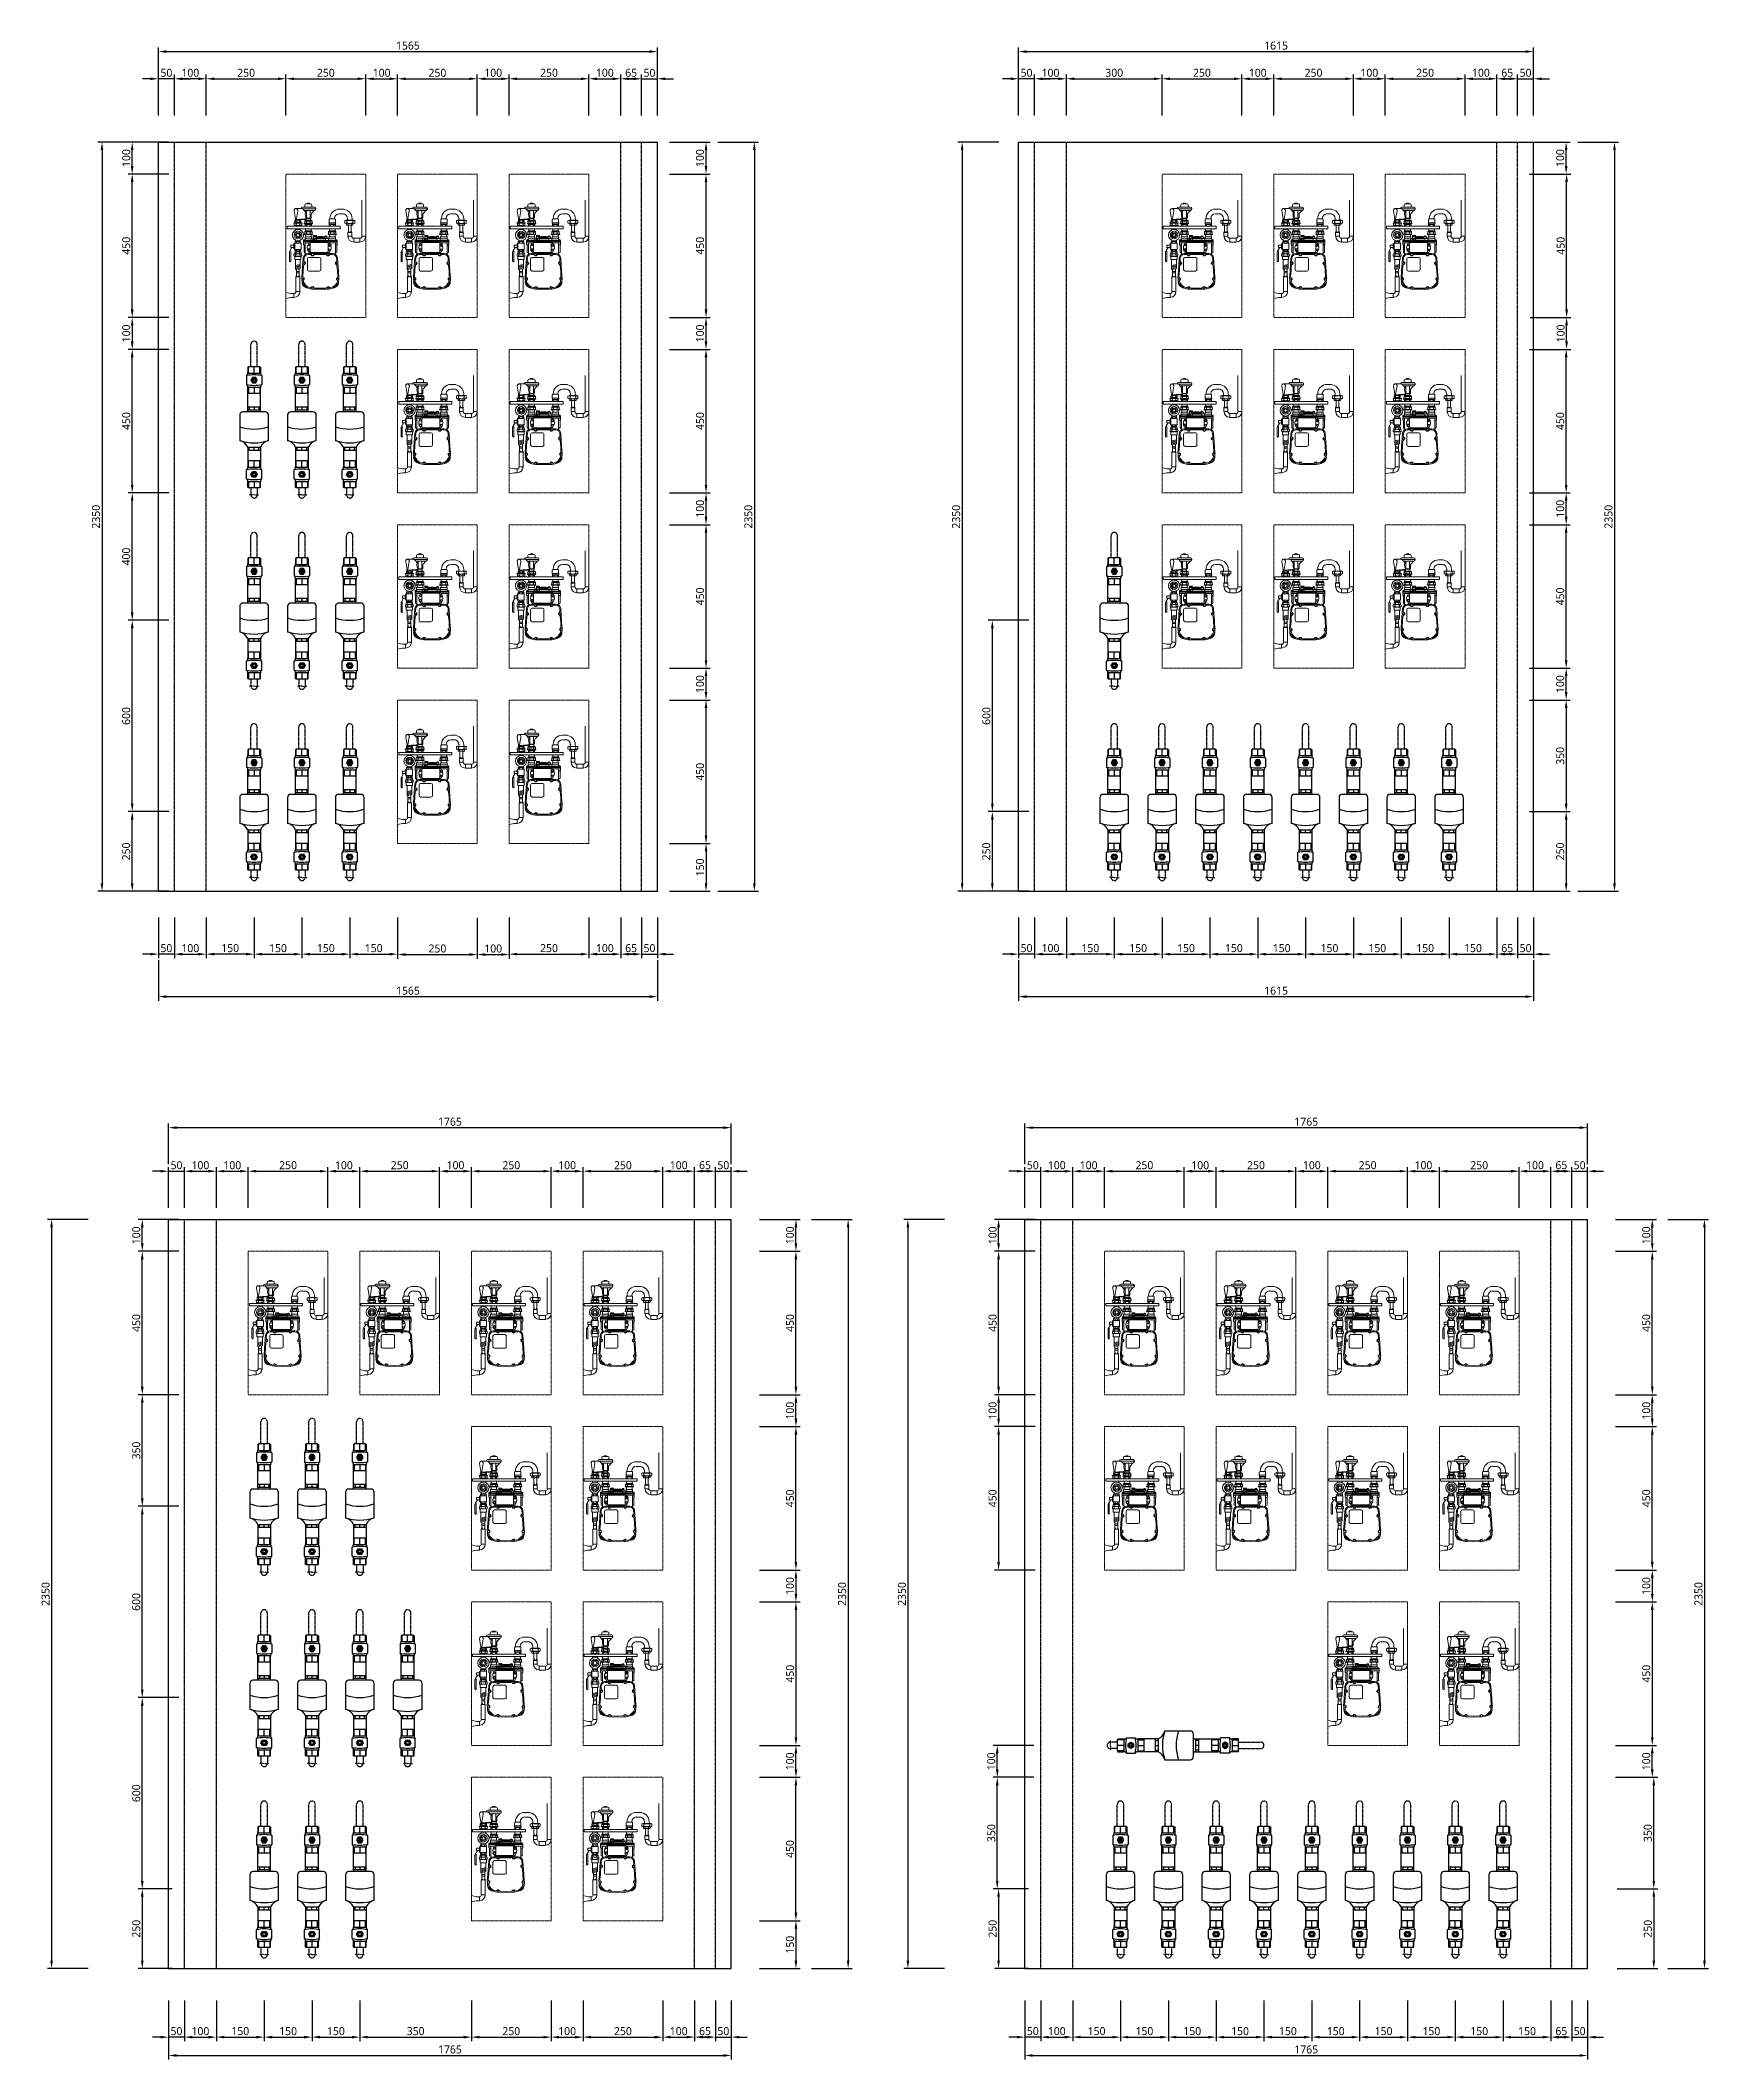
# Model space of a CAD drawing. Header units: millimetres. Extents: x -9013 to 516, y -36629 to 6082.
# Drawn here: x -5250 to -18, y -21096 to -14762 of the extents above; entities that cross this region are included whole.
import ezdxf

# ---------------------------------------------------------------- set-up
doc = ezdxf.new("R2010")
doc.units = ezdxf.units.MM
doc.header["$LTSCALE"] = 0.05
for name, pattern in [('CENTER', [50.8, 31.75, -6.35, 6.35, -6.35]), ('CENTER2', [28.575, 19.05, -3.175, 3.175, -3.175]), ('DASHDOT', [0.618421, 0.309211, -0.154605, 0, -0.154605])]:
    doc.linetypes.add(name, pattern=pattern)
doc.layers.get('0').update_dxf_attribs({"lineweight": 18})
doc.layers.get('Defpoints').update_dxf_attribs({"color": 140, "lineweight": 18})
for name, color, linetype in [('1', 7, 'Continuous'), ('1CO', 4, 'Continuous'), ('2CONC', 4, 'Continuous'), ('HVAL___2CO', 7, 'Continuous'), ('HWAT__3CO', 1, 'Continuous'), ('HWAT___1DD', 4, 'DASHDOT'), ('HWAT___5CS', 3, 'CENTER2')]:
    doc.layers.add(name, color=color, linetype=linetype)
doc.layers.add('G-Anno-Std-Cntr', color=1, linetype='CENTER2', lineweight=18)
doc.styles.add('trebuchet_MS', font='trebuc.ttf')
doc.dimstyles.new('MGP', dxfattribs={"dimtxt": 2.5, "dimasz": 2.5, "dimexe": 1.25, "dimexo": 0.625, "dimtad": 1, "dimdec": 0, "dimtxsty": 'trebuchet_MS', "dimcen": 2.5, "dimclrt": 7, "dimadec": 0, "dimazin": 0, "dimtfac": 1, "dimtdec": 0, "dimtmove": 0, "dimatfit": 3, "dimfxl": 1.148294, "dimfxlon": 1, "dimarcsym": 2})

msp = doc.modelspace()

# ---------------------------------------------------------------- blocks, each defined once
blk = doc.blocks.new('*D451')
at = {"color": 0, "lineweight": -2, "transparency": 16777216}
for p, q in [((-4829.5, -17513.2), (-4829.5, -17641)), ((-4729.5, -17513.2), (-4729.5, -17641)), ((-4804.5, -17628), (-4754.5, -17628))]:
    blk.add_line(p, q, dxfattribs=at)
at = {"color": 0, "transparency": 16777216}
for points in [[(-4804.5, -17623.8), (-4804.5, -17632.2), (-4829.5, -17628)], [(-4754.5, -17623.8), (-4754.5, -17632.2), (-4729.5, -17628)]]:
    blk.add_solid(points, dxfattribs=at)
at = {"layer": 'Defpoints', "color": 0, "transparency": 16777216}
for p in [(-4729.5, -17417.4), (-4829.5, -17430.9), (-4729.5, -17628)]:
    blk.add_point(p, dxfattribs=at)
at = {"color": 7, "transparency": 16777216, "insert": (-4779.5, -17609.3), "char_height": 25, "attachment_point": 5, "style": 'trebuchet_MS'}
blk.add_mtext('100', dxfattribs=at)
blk = doc.blocks.new('*D452')
at = {"color": 0, "lineweight": -2, "transparency": 16777216}
for p, q in [((-4829.5, -17513.2), (-4829.5, -17641)), ((-4729.5, -17513.2), (-4729.5, -17641)), ((-4804.5, -17628), (-4754.5, -17628))]:
    blk.add_line(p, q, dxfattribs=at)
at = {"color": 0, "transparency": 16777216}
for points in [[(-4804.5, -17623.8), (-4804.5, -17632.2), (-4829.5, -17628)], [(-4754.5, -17623.8), (-4754.5, -17632.2), (-4729.5, -17628)]]:
    blk.add_solid(points, dxfattribs=at)
at = {"layer": 'Defpoints', "color": 0, "transparency": 16777216}
for p in [(-4829.5, -17430.9), (-4729.5, -17430.9), (-4729.5, -17628)]:
    blk.add_point(p, dxfattribs=at)
at = {"color": 7, "transparency": 16777216, "insert": (-4779.5, -17609.3), "char_height": 25, "attachment_point": 5, "style": 'trebuchet_MS'}
blk.add_mtext('100', dxfattribs=at)
blk = doc.blocks.new('*D453')
at = {"color": 0, "lineweight": -2, "transparency": 16777216}
for p, q in [((-4579.5, -17513.2), (-4579.5, -17641)), ((-4429.5, -17513.2), (-4429.5, -17641)), ((-4554.5, -17628), (-4454.5, -17628))]:
    blk.add_line(p, q, dxfattribs=at)
at = {"color": 0, "transparency": 16777216}
for points in [[(-4554.5, -17623.8), (-4554.5, -17632.2), (-4579.5, -17628)], [(-4454.5, -17623.8), (-4454.5, -17632.2), (-4429.5, -17628)]]:
    blk.add_solid(points, dxfattribs=at)
at = {"layer": 'Defpoints', "color": 0, "transparency": 16777216}
for p in [(-4429.5, -17397.4), (-4579.5, -17430.9), (-4429.5, -17628)]:
    blk.add_point(p, dxfattribs=at)
at = {"color": 7, "transparency": 16777216, "insert": (-4504.5, -17609.3), "char_height": 25, "attachment_point": 5, "style": 'trebuchet_MS'}
blk.add_mtext('150', dxfattribs=at)
blk = doc.blocks.new('*D454')
at = {"color": 0, "lineweight": -2, "transparency": 16777216}
for p, q in [((-4429.5, -17513.2), (-4429.5, -17641)), ((-4279.5, -17513.2), (-4279.5, -17641)), ((-4404.5, -17628), (-4304.5, -17628))]:
    blk.add_line(p, q, dxfattribs=at)
at = {"color": 0, "transparency": 16777216}
for points in [[(-4404.5, -17623.8), (-4404.5, -17632.2), (-4429.5, -17628)], [(-4304.5, -17623.8), (-4304.5, -17632.2), (-4279.5, -17628)]]:
    blk.add_solid(points, dxfattribs=at)
at = {"layer": 'Defpoints', "color": 0, "transparency": 16777216}
for p in [(-4429.5, -17305.2), (-4279.5, -17294.2), (-4279.5, -17628)]:
    blk.add_point(p, dxfattribs=at)
at = {"color": 7, "transparency": 16777216, "insert": (-4354.5, -17609.3), "char_height": 25, "attachment_point": 5, "style": 'trebuchet_MS'}
blk.add_mtext('150', dxfattribs=at)
blk = doc.blocks.new('*D455')
at = {"color": 0, "lineweight": -2, "transparency": 16777216}
for p, q in [((-4879.5, -17646.5), (-4879.5, -17774.3)), ((-3314.5, -17646.5), (-3314.5, -17774.3)), ((-4854.5, -17761.3), (-3339.5, -17761.3))]:
    blk.add_line(p, q, dxfattribs=at)
at = {"color": 0, "transparency": 16777216}
for points in [[(-4854.5, -17757.2), (-4854.5, -17765.5), (-4879.5, -17761.3)], [(-3339.5, -17757.2), (-3339.5, -17765.5), (-3314.5, -17761.3)]]:
    blk.add_solid(points, dxfattribs=at)
at = {"layer": 'Defpoints', "color": 0, "transparency": 16777216}
for p in [(-4879.5, -17376.3), (-3314.5, -17405.3), (-3314.5, -17761.3)]:
    blk.add_point(p, dxfattribs=at)
at = {"color": 7, "transparency": 16777216, "insert": (-4097, -17742.6), "char_height": 25, "attachment_point": 5, "style": 'trebuchet_MS'}
blk.add_mtext('1565', dxfattribs=at)
blk = doc.blocks.new('*D456')
at = {"color": 0, "lineweight": -2, "transparency": 16777216}
for p, q in [((-4847, -17180.9), (-4974.8, -17180.9)), ((-4961.8, -17405.9), (-4961.8, -17205.9)), ((-4847, -17430.9), (-4974.8, -17430.9))]:
    blk.add_line(p, q, dxfattribs=at)
at = {"color": 0, "transparency": 16777216}
for points in [[(-4966, -17205.9), (-4957.6, -17205.9), (-4961.8, -17180.9)], [(-4966, -17405.9), (-4957.6, -17405.9), (-4961.8, -17430.9)]]:
    blk.add_solid(points, dxfattribs=at)
at = {"layer": 'Defpoints', "color": 0, "transparency": 16777216}
for p in [(-4961.8, -17180.9), (-4812, -17180.9), (-4812, -17430.9)]:
    blk.add_point(p, dxfattribs=at)
at = {"color": 7, "transparency": 16777216, "insert": (-4980.5, -17305.9), "char_height": 25, "attachment_point": 5, "rotation": 90, "style": 'trebuchet_MS'}
blk.add_mtext('250', dxfattribs=at)
blk = doc.blocks.new('*D457')
at = {"color": 0, "lineweight": -2, "transparency": 16777216}
for p, q in [((-4847, -16580.9), (-4974.8, -16580.9)), ((-4961.8, -17155.9), (-4961.8, -16605.9)), ((-4867.8, -17180.9), (-4974.8, -17180.9))]:
    blk.add_line(p, q, dxfattribs=at)
at = {"color": 0, "transparency": 16777216}
for points in [[(-4966, -16605.9), (-4957.6, -16605.9), (-4961.8, -16580.9)], [(-4966, -17155.9), (-4957.6, -17155.9), (-4961.8, -17180.9)]]:
    blk.add_solid(points, dxfattribs=at)
at = {"layer": 'Defpoints', "color": 0, "transparency": 16777216}
for p in [(-4961.8, -16580.9), (-4537.2, -16580.9), (-4861.8, -17180.9)]:
    blk.add_point(p, dxfattribs=at)
at = {"color": 7, "transparency": 16777216, "insert": (-4980.6, -16880.9), "char_height": 25, "attachment_point": 5, "rotation": 90, "style": 'trebuchet_MS'}
blk.add_mtext('600', dxfattribs=at)
blk = doc.blocks.new('*D458')
at = {"color": 0, "lineweight": -2, "transparency": 16777216}
for p, q in [((-3277, -17280.9), (-3149.2, -17280.9)), ((-3162.2, -17305.9), (-3162.2, -17405.9)), ((-3277, -17430.9), (-3149.2, -17430.9))]:
    blk.add_line(p, q, dxfattribs=at)
at = {"color": 0, "transparency": 16777216}
for points in [[(-3166.3, -17305.9), (-3158, -17305.9), (-3162.2, -17280.9)], [(-3166.3, -17405.9), (-3158, -17405.9), (-3162.2, -17430.9)]]:
    blk.add_solid(points, dxfattribs=at)
at = {"layer": 'Defpoints', "color": 0, "transparency": 16777216}
for p in [(-3529.5, -17280.9), (-3434.8, -17430.9), (-3162.2, -17430.9)]:
    blk.add_point(p, dxfattribs=at)
at = {"color": 7, "transparency": 16777216, "insert": (-3180.9, -17355.9), "char_height": 25, "attachment_point": 5, "rotation": 90, "style": 'trebuchet_MS'}
blk.add_mtext('150', dxfattribs=at)
blk = doc.blocks.new('*D459')
at = {"color": 0, "lineweight": -2, "transparency": 16777216}
for p, q in [((-3277, -16830.9), (-3149.2, -16830.9)), ((-3162.2, -17255.9), (-3162.2, -16855.9)), ((-3277, -17280.9), (-3149.2, -17280.9))]:
    blk.add_line(p, q, dxfattribs=at)
at = {"color": 0, "transparency": 16777216}
for points in [[(-3166.3, -16855.9), (-3158, -16855.9), (-3162.2, -16830.9)], [(-3166.3, -17255.9), (-3158, -17255.9), (-3162.2, -17280.9)]]:
    blk.add_solid(points, dxfattribs=at)
at = {"layer": 'Defpoints', "color": 0, "transparency": 16777216}
for p in [(-3434.8, -16830.9), (-3162.2, -16830.9), (-3434.8, -17280.9)]:
    blk.add_point(p, dxfattribs=at)
at = {"color": 7, "transparency": 16777216, "insert": (-3180.9, -17055.9), "char_height": 25, "attachment_point": 5, "rotation": 90, "style": 'trebuchet_MS'}
blk.add_mtext('450', dxfattribs=at)
blk = doc.blocks.new('*D460')
at = {"color": 0, "lineweight": -2, "transparency": 16777216}
for p, q in [((-3277, -16730.9), (-3149.2, -16730.9)), ((-3162.2, -16805.9), (-3162.2, -16755.9)), ((-3277, -16830.9), (-3149.2, -16830.9))]:
    blk.add_line(p, q, dxfattribs=at)
at = {"color": 0, "transparency": 16777216}
for points in [[(-3166.3, -16755.9), (-3158, -16755.9), (-3162.2, -16730.9)], [(-3166.3, -16805.9), (-3158, -16805.9), (-3162.2, -16830.9)]]:
    blk.add_solid(points, dxfattribs=at)
at = {"layer": 'Defpoints', "color": 0, "transparency": 16777216}
for p in [(-3434.8, -16730.9), (-3162.2, -16730.9), (-3434.8, -16830.9)]:
    blk.add_point(p, dxfattribs=at)
at = {"color": 7, "transparency": 16777216, "insert": (-3180.9, -16780.9), "char_height": 25, "attachment_point": 5, "rotation": 90, "style": 'trebuchet_MS'}
blk.add_mtext('100', dxfattribs=at)
blk = doc.blocks.new('*D461')
at = {"color": 0, "lineweight": -2, "transparency": 16777216}
for p, q in [((-3277, -16280.9), (-3149.2, -16280.9)), ((-3162.2, -16705.9), (-3162.2, -16305.9)), ((-3277, -16730.9), (-3149.2, -16730.9))]:
    blk.add_line(p, q, dxfattribs=at)
at = {"color": 0, "transparency": 16777216}
for points in [[(-3166.3, -16305.9), (-3158, -16305.9), (-3162.2, -16280.9)], [(-3166.3, -16705.9), (-3158, -16705.9), (-3162.2, -16730.9)]]:
    blk.add_solid(points, dxfattribs=at)
at = {"layer": 'Defpoints', "color": 0, "transparency": 16777216}
for p in [(-3434.8, -16280.9), (-3162.2, -16280.9), (-3434.8, -16730.9)]:
    blk.add_point(p, dxfattribs=at)
at = {"color": 7, "transparency": 16777216, "insert": (-3180.9, -16505.9), "char_height": 25, "attachment_point": 5, "rotation": 90, "style": 'trebuchet_MS'}
blk.add_mtext('450', dxfattribs=at)
blk = doc.blocks.new('*D462')
at = {"color": 0, "lineweight": -2, "transparency": 16777216}
for p, q in [((-3277, -16180.9), (-3149.2, -16180.9)), ((-3162.2, -16255.9), (-3162.2, -16205.9)), ((-3277, -16280.9), (-3149.2, -16280.9))]:
    blk.add_line(p, q, dxfattribs=at)
at = {"color": 0, "transparency": 16777216}
for points in [[(-3166.3, -16205.9), (-3158, -16205.9), (-3162.2, -16180.9)], [(-3166.3, -16255.9), (-3158, -16255.9), (-3162.2, -16280.9)]]:
    blk.add_solid(points, dxfattribs=at)
at = {"layer": 'Defpoints', "color": 0, "transparency": 16777216}
for p in [(-3529.5, -16180.9), (-3162.2, -16180.9), (-3434.8, -16280.9)]:
    blk.add_point(p, dxfattribs=at)
at = {"color": 7, "transparency": 16777216, "insert": (-3180.9, -16230.9), "char_height": 25, "attachment_point": 5, "rotation": 90, "style": 'trebuchet_MS'}
blk.add_mtext('100', dxfattribs=at)
blk = doc.blocks.new('*D463')
at = {"color": 0, "lineweight": -2, "transparency": 16777216}
for p, q in [((-3277, -15730.9), (-3149.2, -15730.9)), ((-3162.2, -16155.9), (-3162.2, -15755.9)), ((-3277, -16180.9), (-3149.2, -16180.9))]:
    blk.add_line(p, q, dxfattribs=at)
at = {"color": 0, "transparency": 16777216}
for points in [[(-3166.3, -15755.9), (-3158, -15755.9), (-3162.2, -15730.9)], [(-3166.3, -16155.9), (-3158, -16155.9), (-3162.2, -16180.9)]]:
    blk.add_solid(points, dxfattribs=at)
at = {"layer": 'Defpoints', "color": 0, "transparency": 16777216}
for p in [(-3529.5, -15730.9), (-3162.2, -15730.9), (-3529.5, -16180.9)]:
    blk.add_point(p, dxfattribs=at)
at = {"color": 7, "transparency": 16777216, "insert": (-3180.9, -15955.9), "char_height": 25, "attachment_point": 5, "rotation": 90, "style": 'trebuchet_MS'}
blk.add_mtext('450', dxfattribs=at)
blk = doc.blocks.new('*D464')
at = {"color": 0, "lineweight": -2, "transparency": 16777216}
for p, q in [((-3125.5, -15080.9), (-2997.6, -15080.9)), ((-3010.6, -15105.9), (-3010.6, -17405.9)), ((-3125.5, -17430.9), (-2997.6, -17430.9))]:
    blk.add_line(p, q, dxfattribs=at)
at = {"color": 0, "transparency": 16777216}
for points in [[(-3014.8, -15105.9), (-3006.5, -15105.9), (-3010.6, -15080.9)], [(-3014.8, -17405.9), (-3006.5, -17405.9), (-3010.6, -17430.9)]]:
    blk.add_solid(points, dxfattribs=at)
at = {"layer": 'Defpoints', "color": 0, "transparency": 16777216}
for p in [(-3631.6, -15080.9), (-3378.3, -17430.9), (-3010.6, -17430.9)]:
    blk.add_point(p, dxfattribs=at)
at = {"color": 7, "transparency": 16777216, "insert": (-3029.4, -16255.9), "char_height": 25, "attachment_point": 5, "rotation": 90, "style": 'trebuchet_MS'}
blk.add_mtext('2350', dxfattribs=at)
blk = doc.blocks.new('*D465')
at = {"color": 0, "lineweight": -2, "transparency": 16777216}
for p, q in [((-4941.7, -15080.9), (-5069.5, -15080.9)), ((-5056.5, -15105.9), (-5056.5, -17405.9)), ((-4941.7, -17430.9), (-5069.5, -17430.9))]:
    blk.add_line(p, q, dxfattribs=at)
at = {"color": 0, "transparency": 16777216}
for points in [[(-5060.7, -15105.9), (-5052.4, -15105.9), (-5056.5, -15080.9)], [(-5060.7, -17405.9), (-5052.4, -17405.9), (-5056.5, -17430.9)]]:
    blk.add_solid(points, dxfattribs=at)
at = {"layer": 'Defpoints', "color": 0, "transparency": 16777216}
for p in [(-4729.5, -15080.9), (-5056.5, -17430.9), (-4814.4, -17430.9)]:
    blk.add_point(p, dxfattribs=at)
at = {"color": 7, "transparency": 16777216, "insert": (-5075.3, -16255.9), "char_height": 25, "attachment_point": 5, "rotation": 90, "style": 'trebuchet_MS'}
blk.add_mtext('2350', dxfattribs=at)
blk = doc.blocks.new('gas meter 1')
at = {"layer": '1', "color": 0, "lineweight": 5}
for points in [[(-6413.7, 3103.3), (-6413.7, 3105.2), (-6406.3, 3105.2), (-6406.3, 3103.3)], [(-6429.8, 3043.8), (-6456, 3043.8)], [(-6456, 3043.8), (-6456, 3042.7)], [(-6456, 3042.7), (-6429.8, 3042.7)], [(-6450.5, 3056.3), (-6454.8, 3081)], [(-6430.9, 3042.7), (-6454.4, 3042.7)], [(-6454.4, 3037.2), (-6454.4, 3042.7)], [(-6452.4, 3047.4), (-6452.4, 3050.9)], [(-6451.3, 3054.8), (-6451.3, 3055.6)], [(-6451.3, 3046.2), (-6434.5, 3046.2), (-6451.3, 3046.2), (-6434.5, 3046.2)], [(-6451.3, 3043.8), (-6451.3, 3046.2)], [(-6422.3, 3056), (-6450.9, 3054)], [(-6450.9, 3056), (-6450.5, 3056)], [(-6450.1, 3051.7), (-6450.1, 3054)], [(-6435.2, 3051.7), (-6450.1, 3051.7)], [(-6435.6, 3051.7), (-6449.7, 3051.7)], [(-6435.6, 3046.2), (-6449.7, 3046.2)], [(-6448.5, 3037.2), (-6448.5, 3042.7)], [(-6448.1, 3047.4), (-6448.1, 3050.9)], [(-6447.7, 3056.3), (-6443.4, 3081)], [(-6447.7, 3046.2), (-6438.4, 3046.2)], [(-6447, 3088.4), (-6429.8, 3088.4)], [(-6447, 3051.7), (-6439.1, 3051.7)], [(-6437.2, 3047.4), (-6437.2, 3050.9)], [(-6436.8, 3037.6), (-6436.8, 3042.7)], [(-6435.2, 3051.7), (-6435.2, 3055.2)], [(-6435.2, 3054), (-6416.5, 3054)], [(-6434.5, 3043.8), (-6434.5, 3046.2)], [(-6433.3, 3047.4), (-6433.3, 3050.9)], [(-6432.9, 3089.2), (-6432.9, 3088.4)], [(-6430.9, 3037.2), (-6430.9, 3042.7)], [(-6429.8, 3042.7), (-6429.8, 3043.8)], [(-6386.7, 3088), (-6429, 3088)], [(-6391.4, 3093.5), (-6428.6, 3093.5)], [(-6423.5, 3082.5), (-6391.4, 3082.5)], [(-6423.1, 3042.7), (-6396.9, 3042.7)], [(-6423.1, 3041.1), (-6423.1, 3042.7)], [(-6396.9, 3041.1), (-6423.1, 3041.1)], [(-6421.9, 3093.5), (-6422.3, 3093.5)], [(-6419.2, 3056), (-6422.3, 3056)], [(-6421.5, 3048.9), (-6418.8, 3051.7)], [(-6421.5, 3047.7), (-6421.5, 3048.9), (-6420.4, 3048.9), (-6421.5, 3048.1)], [(-6421.5, 3048.1), (-6421.5, 3042.7)], [(-6398.1, 3042.7), (-6421.5, 3042.7)], [(-6421.2, 3100.1), (-6421.2, 3094.3)], [(-6399.3, 3048.9), (-6420.4, 3048.9)], [(-6400.8, 3051.7), (-6418.8, 3051.7)], [(-6418.4, 3041.1), (-6418.4, 3039.1)], [(-6418, 3103.3), (-6402, 3103.3)], [(-6417.6, 3048.9), (-6415.7, 3048.1), (-6413.7, 3048.9)], [(-6402.4, 3058.7), (-6417.2, 3058.7)], [(-6417.2, 3058.7), (-6417.2, 3057.1), (-6416.5, 3057.1)], [(-6403.2, 3057.1), (-6417.2, 3057.1)], [(-6416.5, 3051.7), (-6416.5, 3057.1)], [(-6415.7, 3058.7), (-6415.7, 3082.5)], [(-6415.7, 3048.1), (-6415.7, 3042.7)], [(-6402, 3048.9), (-6404, 3047.7), (-6405.9, 3048.9)], [(-6404, 3058.7), (-6404, 3082.5)], [(-6404, 3079.4), (-6404, 3073.5)], [(-6404, 3047.7), (-6404, 3042.7)], [(-6402.4, 3058.7), (-6402.4, 3058.7), (-6402.4, 3057.1), (-6403.2, 3057.1)], [(-6403.2, 3051.7), (-6403.2, 3057.1)], [(-6401.6, 3041.1), (-6401.6, 3039.1)], [(-6400.8, 3060.3), (-6400.8, 3071.2)], [(-6398.1, 3047.7), (-6399.3, 3048.9), (-6398.1, 3048.9), (-6400.8, 3051.7)], [(-6399.3, 3074.3), (-6391.4, 3082.5)], [(-6398.9, 3100.1), (-6398.9, 3094.3)], [(-6398.5, 3093.5), (-6397.7, 3093.5)], [(-6398.1, 3047.7), (-6398.1, 3048.9)], [(-6398.1, 3047.7), (-6398.1, 3042.7)], [(-6396.9, 3042.7), (-6396.9, 3041.1)], [(-6386.7, 3086.8), (-6386.7, 3089.2)], [(-6344.9, 3054), (-6344.9, 3043.4)], [(-6343.7, 3044.2), (-6326.5, 3044.2)], [(-6342.2, 3057.5), (-6342.2, 3056.3), (-6327.3, 3056.3)], [(-6327.7, 3056.3), (-6327.7, 3057.5)], [(-6325, 3054), (-6325, 3043.4)], [(-6313.2, 3086.8), (-6298.4, 3086.8)], [(-6313.2, 3072), (-6298.4, 3072)], [(-6295.9, 3049.7), (-6295.9, 3044.2)], [(-6267.7, 3041.9), (-6292.8, 3041.9)], [(-6268.5, 3051.7), (-6292, 3051.7)], [(-6268.5, 3041.9), (-6292, 3041.9)], [(-6270.1, 3041.9), (-6290.4, 3041.9)], [(-6290.4, 3037.2), (-6290.4, 3041.9)], [(-6289.2, 3049.7), (-6289.2, 3044.2)], [(-6288.5, 3051.7), (-6272.4, 3051.7)], [(-6287.3, 3056.3), (-6287.3, 3057.5)], [(-6286.9, 3041.9), (-6274, 3041.9)], [(-6285.7, 3037.2), (-6285.7, 3041.9)], [(-6275.2, 3037.6), (-6275.2, 3041.9)], [(-6272.8, 3056.3), (-6272.8, 3057.5)], [(-6270.9, 3049.7), (-6270.9, 3044.2)], [(-6270.1, 3037.6), (-6270.1, 3041.9)], [(-6264.6, 3049.7), (-6264.6, 3044.2)], [(-6476.7, 3032.9), (-6476.7, 3025.5), (-6310.5, 3025.5)], [(-6476.7, 3032.9), (-6310.5, 3032.9)], [(-6452.8, 2980.1), (-6455.2, 2977.8)], [(-6455.2, 2962.9), (-6455.2, 2977.8)], [(-6453.2, 3035.6), (-6454.4, 3037.2)], [(-6454.4, 3037.2), (-6454.4, 3035.6)], [(-6453.2, 3035.6), (-6454.4, 3035.6), (-6451.7, 3032.9)], [(-6432.1, 3035.6), (-6453.2, 3035.6)], [(-6452.8, 2960.5), (-6452.8, 2980.1)], [(-6452.8, 2980.1), (-6432.9, 2980.1)], [(-6447, 2997.7), (-6451.7, 3005.1), (-6447, 3012.9), (-6438.4, 3012.9), (-6433.7, 3005.1), (-6438.4, 2997.7), (-6447, 2997.7)], [(-6450.9, 2985.2), (-6451.7, 2984)], [(-6451.7, 2984), (-6451.7, 2980.1)], [(-6434.5, 2980.1), (-6451.7, 2980.1)], [(-6435.2, 2985.2), (-6450.9, 2985.2)], [(-6450.5, 3035.6), (-6448.5, 3037.2)], [(-6450.1, 3021.5), (-6450.1, 3025.5)], [(-6450.1, 2985.2), (-6450.1, 2989.5)], [(-6448.9, 2985.2), (-6447.4, 2984), (-6445.8, 2985.2)], [(-6448.5, 3037.2), (-6446.6, 3035.6)], [(-6447.4, 2984), (-6447.4, 2980.1)], [(-6437.2, 2985.2), (-6438.8, 2984), (-6439.9, 2985.2)], [(-6436.8, 3037.6), (-6438.8, 3035.6)], [(-6438.8, 2984), (-6438.8, 2980.1)], [(-6434.8, 3035.6), (-6436.8, 3037.6)], [(-6435.2, 3021.5), (-6435.2, 3025.5)], [(-6435.2, 2985.2), (-6435.2, 2989.5)], [(-6434.5, 2980.1), (-6434.5, 2984), (-6435.2, 2985.2)], [(-6433.7, 3032.9), (-6430.9, 3035.6), (-6432.1, 3035.6)], [(-6432.9, 2980.1), (-6432.9, 2960.5)], [(-6430.9, 3035.6), (-6430.9, 3037.2), (-6432.1, 3035.6)], [(-6319.5, 2988.7), (-6425.5, 2988.7)], [(-6425.5, 2975.8), (-6425.5, 2988.7)], [(-6319.5, 2985.6), (-6425.5, 2985.6)], [(-6407.5, 2981.3), (-6425.5, 2981.3)], [(-6421.9, 2990.7), (-6425.1, 2990.7)], [(-6425.1, 2990.7), (-6425.1, 2988.7)], [(-6424.7, 2988.7), (-6419.6, 2988.7)], [(-6423.1, 3008.6), (-6396.9, 3008.6)], [(-6423.1, 3007.5), (-6423.1, 3008.6)], [(-6396.9, 3007.5), (-6423.1, 3007.5)], [(-6421.2, 2990.7), (-6421.9, 2990.7)], [(-6399.3, 3015.3), (-6420.4, 3015.3), (-6421.5, 3015.3), (-6418.8, 3018.4)], [(-6421.5, 3013.7), (-6421.5, 3015.3)], [(-6420.4, 3015.3), (-6421.5, 3014.1)], [(-6421.5, 3014.1), (-6421.5, 3008.6)], [(-6398.1, 3008.6), (-6421.5, 3008.6)], [(-6420.4, 2991.8), (-6420.4, 3000)], [(-6399.7, 3000), (-6420.4, 3000)], [(-6419.6, 3038), (-6419.6, 3034.1)], [(-6419.6, 2981.3), (-6419.6, 2944.5)], [(-6401.2, 3025.5), (-6418.8, 3025.5)], [(-6418.8, 3018.4), (-6418.8, 3025.5)], [(-6401.2, 3018.4), (-6418.8, 3018.4)], [(-6418.8, 3000), (-6418.8, 3007.5)], [(-6418.4, 3039.1), (-6401.6, 3039.1), (-6418.4, 3039.1), (-6401.6, 3039.1)], [(-6417.6, 3015.3), (-6415.7, 3014.1), (-6413.7, 3015.3)], [(-6402.8, 3039.1), (-6416.9, 3039.1)], [(-6415.7, 3014.1), (-6415.7, 3008.6)], [(-6415.7, 2993.8), (-6394.6, 2995), (-6350.8, 2995), (-6329.7, 2993.8)], [(-6405.9, 2993.8), (-6415.7, 2993.8)], [(-6415.3, 3038), (-6415.3, 3034.1)], [(-6414.9, 3039.1), (-6405.5, 3039.1)], [(-6404, 3013.7), (-6405.9, 3015.3)], [(-6405.9, 2993.8), (-6355.9, 2993.8)], [(-6404.3, 3038), (-6404.3, 3034.1)], [(-6402, 3015.3), (-6404, 3013.7)], [(-6404, 3013.7), (-6404, 3008.6)], [(-6404, 2979.3), (-6404, 2953.5)], [(-6348.4, 2984.4), (-6403.6, 2984.4)], [(-6350.4, 2981.7), (-6401.6, 2981.7)], [(-6401.2, 3018.4), (-6401.2, 3025.5)], [(-6399.3, 3015.3), (-6398.1, 3015.3), (-6401.2, 3018.4)], [(-6401.2, 3000), (-6401.2, 3007.5)], [(-6400.4, 3038), (-6400.4, 3034.1)], [(-6399.7, 2995), (-6399.7, 3000)], [(-6398.1, 3013.7), (-6399.3, 3015.3)], [(-6398.1, 3013.7), (-6398.1, 3015.3)], [(-6398.1, 3013.7), (-6398.1, 3008.6)], [(-6396.9, 3008.6), (-6396.9, 3007.5)], [(-6396.1, 2990.7), (-6396.1, 2988.7)], [(-6390.7, 2990.7), (-6393.8, 2990.7), (-6396.1, 2990.7)], [(-6394.6, 3003.9), (-6384.8, 3003.9), (-6384.8, 3000)], [(-6394.6, 3003.9), (-6394.6, 2996.5)], [(-6357.8, 2999.6), (-6357.8, 2998.1), (-6386.7, 2998.1), (-6386.7, 2999.6), (-6394.6, 2999.6)], [(-6394.6, 2996.5), (-6394.6, 2995)], [(-6392.2, 3001.6), (-6392.2, 2999.6)], [(-6387.1, 3001.6), (-6389.9, 3001.6), (-6392.2, 3001.6)], [(-6390.7, 2988.7), (-6390.7, 2990.7)], [(-6387.1, 2999.6), (-6387.1, 3001.6)], [(-6386.7, 2999.6), (-6386.7, 2998.1)], [(-6386.7, 2998.1), (-6357.8, 2998.1)], [(-6381.3, 2993.8), (-6363.7, 2993.8)], [(-6357.8, 3001.6), (-6357.8, 2999.6)], [(-6352.3, 3001.6), (-6355.1, 3001.6), (-6357.8, 3001.6)], [(-6357.8, 2999.6), (-6350.8, 2999.6), (-6350.8, 2996.5)], [(-6346.9, 2988.7), (-6346.9, 2994.2), (-6355.9, 2994.2), (-6355.9, 2988.7)], [(-6353.9, 2988.7), (-6353.9, 2985.6)], [(-6353.9, 2988.7), (-6348.8, 2988.7)], [(-6352.3, 2999.6), (-6352.3, 3001.6)], [(-6350.8, 2995), (-6350.8, 2996.5)], [(-6348.8, 2988.7), (-6348.8, 2985.6)], [(-6321.8, 3008.6), (-6348.4, 3008.6)], [(-6348.4, 3008.6), (-6348.4, 3007.5)], [(-6348.4, 3007.5), (-6321.8, 3007.5)], [(-6348, 2953.5), (-6348, 2979.3)], [(-6343.7, 3018.4), (-6346.9, 3015.3), (-6345.7, 3015.3)], [(-6346.9, 3015.3), (-6346.9, 3013.7), (-6345.7, 3015.3)], [(-6346.9, 3013.7), (-6346.9, 3008.6)], [(-6346.9, 3008.6), (-6323.4, 3008.6)], [(-6346.9, 2993.8), (-6339, 2993.8), (-6329.7, 2993.8)], [(-6345.7, 3015.3), (-6324.6, 3015.3)], [(-6345.3, 2995), (-6345.3, 3000), (-6325, 3000)], [(-6344.5, 3038), (-6344.5, 3034.1)], [(-6319.5, 2981.3), (-6344.5, 2981.3)], [(-6326.5, 3039.9), (-6343.7, 3039.9)], [(-6343.7, 3025.5), (-6326.1, 3025.5)], [(-6343.7, 3018.4), (-6343.7, 3025.5)], [(-6343.7, 3018.4), (-6326.1, 3018.4)], [(-6343.7, 3000), (-6343.7, 3007.5)], [(-6343, 3015.3), (-6341, 3013.7)], [(-6327.3, 3039.1), (-6342.6, 3039.1)], [(-6328.9, 3039.9), (-6341.4, 3039.9)], [(-6341.4, 3039.9), (-6341.4, 3039.1)], [(-6341, 3013.7), (-6339, 3015.3)], [(-6341, 3013.7), (-6341, 3008.6)], [(-6340.6, 3038), (-6340.6, 3034.1)], [(-6329.3, 3014.1), (-6331.2, 3015.3)], [(-6329.7, 3038), (-6329.7, 3034.1)], [(-6327.3, 3015.3), (-6329.3, 3014.1)], [(-6329.3, 3014.1), (-6329.3, 3008.6)], [(-6328.9, 3039.9), (-6328.9, 3039.1)], [(-6326.1, 3018.4), (-6326.1, 3025.5)], [(-6326.1, 3018.4), (-6323.4, 3015.3), (-6324.6, 3015.3)], [(-6326.1, 3000), (-6326.1, 3007.5)], [(-6325.4, 3038), (-6325.4, 3034.1)], [(-6325, 2991.8), (-6325, 3000)], [(-6325, 2981.3), (-6325, 2944.5)], [(-6324.6, 3015.3), (-6323.4, 3014.1)], [(-6323.4, 3013.7), (-6323.4, 3015.3)], [(-6323.4, 3014.1), (-6323.4, 3008.6)], [(-6322.6, 2990.7), (-6323.4, 2990.7)], [(-6320.3, 2990.7), (-6322.6, 2990.7)], [(-6321.8, 3007.5), (-6321.8, 3008.6)], [(-6320.3, 2988.7), (-6320.3, 2990.7)], [(-6319.5, 2988.7), (-6319.5, 2975.8)], [(-6310.5, 3032.9), (-6310.5, 3025.5)], [(-6271.3, 3036.4), (-6289.6, 3036.4), (-6290.4, 3037.2)], [(-6287.3, 3036.4), (-6285.7, 3037.2)], [(-6286.1, 3001.6), (-6274, 3001.6)], [(-6285.7, 3037.2), (-6283.8, 3036.4)], [(-6284.5, 3018.4), (-6284.5, 3036.4)], [(-6275.2, 3037.6), (-6277.1, 3036.4)], [(-6275.6, 3018.4), (-6275.6, 3036.4)], [(-6273.6, 3036.4), (-6275.2, 3037.6)], [(-6270.1, 3037.6), (-6271.3, 3036.4)], [(-6267.7, 2995.7), (-6267.7, 2983.2)], [(-6266.2, 2982.8), (-6265.8, 2983.2)], [(-6248.2, 2983.2), (-6248.2, 2995.7)], [(-6242.3, 3001.6), (-6230.2, 3001.6)], [(-6469.3, 2923.8), (-6469.3, 2953.1)], [(-6461.4, 2966.4), (-6467.3, 2957.4)], [(-6467.3, 2955.1), (-6467.3, 2957.4)], [(-6465.3, 2923.8), (-6465.3, 2953.1)], [(-6464.9, 2966.8), (-6464.9, 2974.2)], [(-6455.2, 2974.2), (-6464.9, 2974.2)], [(-6455.2, 2966.8), (-6464.9, 2966.8)], [(-6455.2, 2974.2), (-6455.2, 2966.8)], [(-6452.8, 2960.5), (-6455.2, 2962.9)], [(-6455.2, 2940.2), (-6455.2, 2944.9)], [(-6432.9, 2960.5), (-6452.8, 2960.5)], [(-6452.8, 2947.6), (-6452.8, 2951.2)], [(-6452.8, 2928.9), (-6452.8, 2938.6)], [(-6452.8, 2938.6), (-6433.3, 2938.6)], [(-6433.3, 2928.9), (-6452.8, 2928.9)], [(-6433.3, 2946.5), (-6452.4, 2946.5)], [(-6434.1, 2946.5), (-6452, 2946.5)], [(-6434.1, 2938.6), (-6452, 2938.6)], [(-6450.9, 2955.9), (-6451.7, 2956.6), (-6451.7, 2960.5)], [(-6435.2, 2955.9), (-6450.9, 2955.9)], [(-6435.2, 2952.7), (-6450.9, 2952.7)], [(-6450.5, 2952.7), (-6450.5, 2955.9)], [(-6450.5, 2897.2), (-6450.5, 2928.9)], [(-6435.2, 2913.6), (-6450.5, 2909.7)], [(-6435.6, 2952.7), (-6450.1, 2952.7)], [(-6435.6, 2946.5), (-6450.1, 2946.5)], [(-6450.1, 2940.2), (-6450.1, 2944.9)], [(-6448.5, 2955.9), (-6447.4, 2956.6), (-6447.4, 2960.5)], [(-6448.5, 2947.6), (-6448.5, 2951.2)], [(-6448.1, 2946.5), (-6438.4, 2946.5)], [(-6447.4, 2956.6), (-6445.8, 2955.9)], [(-6447, 2952.7), (-6439.1, 2952.7)], [(-6438.4, 2956.6), (-6439.9, 2955.9)], [(-6437.2, 2955.9), (-6438.4, 2956.6), (-6438.4, 2960.5)], [(-6437.6, 2947.6), (-6437.6, 2951.2)], [(-6436, 2940.2), (-6436, 2944.9)], [(-6434.5, 2956.6), (-6435.2, 2955.9)], [(-6435.2, 2952.7), (-6435.2, 2955.9)], [(-6435.2, 2901.1), (-6435.2, 2928.9)], [(-6434.5, 2956.6), (-6434.5, 2960.5)], [(-6433.3, 2938.6), (-6433.3, 2928.9)], [(-6432.9, 2947.6), (-6432.9, 2951.2)], [(-6430.9, 2940.2), (-6430.9, 2944.9)], [(-6426.2, 2933.2), (-6429, 2892.5), (-6430.5, 2871.4)], [(-6419.6, 2975), (-6424.3, 2975)], [(-6423.1, 2933.2), (-6423.9, 2924.6)], [(-6423.5, 2973.1), (-6423.5, 2951.2)], [(-6412.9, 2930.4), (-6412.9, 2897.2)], [(-6334, 2947.3), (-6411, 2947.3)], [(-6404.3, 2944.5), (-6411, 2944.5)], [(-6375.8, 2935.5), (-6407.9, 2935.5)], [(-6404.7, 2947.3), (-6404.7, 2948.4), (-6404.7, 2949.2)], [(-6403.6, 2948.4), (-6348.4, 2948.4)], [(-6401.6, 2951.2), (-6350.4, 2951.2)], [(-6355.5, 2944.5), (-6389.5, 2944.5)], [(-6371.1, 2897.2), (-6371.1, 2930.4)], [(-6347.6, 2947.3), (-6347.6, 2948.4), (-6347.6, 2949.2)], [(-6334, 2944.5), (-6340.6, 2944.5)], [(-6320.3, 2975), (-6325, 2975)], [(-6321.8, 2973.8), (-6321.4, 2973.8)], [(-6321.4, 2950.4), (-6321.8, 2950.4)], [(-6321.1, 2924.6), (-6321.8, 2933.2)], [(-6320.7, 2973.1), (-6320.7, 2951.2)], [(-6316, 2892.5), (-6318.7, 2933.2)], [(-6435.2, 2910.5), (-6450.5, 2906.6)], [(-6435.2, 2907.4), (-6450.5, 2903.5)], [(-6435.2, 2904.2), (-6450.5, 2900.3)], [(-6435.2, 2901.1), (-6450.5, 2897.2)], [(-6447.7, 2879.2), (-6447.7, 2898)], [(-6447.7, 2891.7), (-6438.4, 2891.7)], [(-6447.7, 2887), (-6438.4, 2887)], [(-6438.4, 2879.2), (-6438.4, 2900.3)], [(-6425.1, 2908.9), (-6425.8, 2892.1), (-6427.4, 2875.3)], [(-6407.9, 2892.5), (-6375.8, 2892.5)], [(-6317.9, 2875.3), (-6318.7, 2892.1), (-6320.3, 2908.9)], [(-6314.4, 2871.4), (-6316, 2892.5)], [(-6455.2, 2822.1), (-6455.2, 2809.6)], [(-6449.3, 2828), (-6436.8, 2828)], [(-6398.1, 2836.2), (-6372.7, 2835.8), (-6346.9, 2836.2)], [(-6389.5, 2839.3), (-6372.7, 2838.9)], [(-6372.7, 2838.9), (-6355.5, 2839.3)]]:
    blk.add_lwpolyline(points, dxfattribs=at)
at = {"layer": '1', "color": 42, "lineweight": 9}
for points in [[(-6242.3, 3115), (-6242.3, 3001.6)], [(-6230.2, 3115), (-6230.2, 3001.6)], [(-6284.5, 3018.4), (-6286.1, 3013.7), (-6274, 3013.7), (-6275.6, 3018.4)], [(-6286.1, 3013.7), (-6286.1, 3001.6)], [(-6274, 3013.7), (-6274, 3001.6)], [(-6267.7, 2995.7), (-6248.2, 2995.7)], [(-6267.7, 2983.2), (-6248.2, 2983.2)], [(-6447.7, 2879.2), (-6449.3, 2874.9)], [(-6449.3, 2828), (-6449.3, 2874.9), (-6436.8, 2874.9)], [(-6438.4, 2879.2), (-6436.8, 2874.9)], [(-6436.8, 2828), (-6436.8, 2874.9)], [(-6480.2, 2825.6), (-6464.9, 2822.1)], [(-6480.2, 2806.1), (-6464.9, 2809.6)], [(-6464.9, 2822.1), (-6455.2, 2822.1)], [(-6464.9, 2809.6), (-6455.2, 2809.6)]]:
    blk.add_lwpolyline(points, dxfattribs=at)
at = {"layer": '1', "color": 0, "lineweight": 5}
for points in [[(-6454.4, 3084.1), (-6454.8, 3082.9), (-6454.8, 3082.2), (-6454.8, 3081)], [(-6453.2, 3086.5), (-6453.6, 3085.7), (-6454, 3084.9), (-6454.4, 3084.1)], [(-6451.3, 3088), (-6452, 3087.6), (-6452.4, 3087.2), (-6453.2, 3086.5)], [(-6448.9, 3088.4), (-6449.7, 3088.4), (-6450.5, 3088.4), (-6451.3, 3088)], [(-6450.5, 3056.7), (-6450.5, 3056.3), (-6450.5, 3056), (-6450.5, 3056)], [(-6450.5, 3055.6), (-6450.5, 3055.6), (-6450.1, 3055.2), (-6450.1, 3055.2)], [(-6450.1, 3055.2), (-6449.7, 3055.2), (-6449.7, 3054.8), (-6449.7, 3054.8)], [(-6449.7, 3054.8), (-6449.3, 3054.8), (-6449.3, 3054.8), (-6448.9, 3054.8)], [(-6447, 3088), (-6447.4, 3088.4), (-6448.1, 3088.4), (-6448.9, 3088.4)], [(-6448.9, 3054.8), (-6448.9, 3054.8), (-6448.5, 3054.8), (-6448.5, 3054.8)], [(-6448.5, 3054.8), (-6448.5, 3054.8), (-6448.1, 3055.2), (-6448.1, 3055.2)], [(-6448.1, 3055.2), (-6447.7, 3055.2), (-6447.7, 3055.6), (-6447.7, 3055.6)], [(-6437.2, 3050.9), (-6440.3, 3052.4), (-6444.6, 3052.4), (-6448.1, 3050.9)], [(-6448.1, 3047.4), (-6444.6, 3045.8), (-6440.3, 3045.8), (-6437.2, 3047.4)], [(-6447.7, 3056), (-6447.7, 3056), (-6447.7, 3056.3), (-6447.7, 3056.7)], [(-6445, 3086.5), (-6445.4, 3087.2), (-6446.2, 3087.6), (-6447, 3088)], [(-6443.8, 3084.1), (-6444.2, 3084.9), (-6444.6, 3085.7), (-6445, 3086.5)], [(-6443.1, 3081), (-6443.1, 3082.2), (-6443.4, 3082.9), (-6443.4, 3084.1)], [(-6428.6, 3093.5), (-6430.9, 3093.5), (-6432.9, 3091.5), (-6432.9, 3089.2)], [(-6420.4, 3077.8), (-6422.3, 3082.2), (-6425.5, 3086.1), (-6429.4, 3088.8)], [(-6421.5, 3093.9), (-6421.2, 3093.9), (-6421.2, 3093.9), (-6421.2, 3094.3)], [(-6418, 3103.3), (-6419.6, 3103.3), (-6421.2, 3102.1), (-6421.2, 3100.5)], [(-6416.9, 3082.5), (-6420.4, 3075.1), (-6420.4, 3066.1), (-6416.9, 3058.7)], [(-6419.2, 3056.3), (-6418.8, 3056.3), (-6418.8, 3056.3), (-6418.8, 3056.3)], [(-6418.4, 3056.3), (-6418, 3056.7), (-6417.6, 3057.1), (-6416.9, 3057.5)], [(-6402.4, 3058.7), (-6401.6, 3058.7), (-6400.8, 3059.5), (-6400.8, 3060.3)], [(-6398.9, 3100.5), (-6398.9, 3102.1), (-6400, 3103.3), (-6402, 3103.3)], [(-6399.3, 3074.3), (-6400, 3073.5), (-6400.4, 3072.8), (-6400.4, 3071.6)], [(-6398.9, 3094.3), (-6398.9, 3093.9), (-6398.5, 3093.9), (-6398.1, 3093.9)], [(-6386.7, 3089.2), (-6386.7, 3091.5), (-6388.7, 3093.5), (-6391, 3093.5)], [(-6391, 3082.9), (-6388.7, 3082.9), (-6386.7, 3084.9), (-6386.7, 3087.2)], [(-6342.2, 3056.3), (-6343.3, 3056.3), (-6344.5, 3055.2), (-6344.5, 3054)], [(-6312.8, 3086.8), (-6329.3, 3086.8), (-6342.2, 3073.9), (-6342.2, 3057.5)], [(-6312.8, 3072.4), (-6321.1, 3072.4), (-6327.7, 3065.7), (-6327.7, 3057.5)], [(-6325, 3054), (-6325, 3055.2), (-6325.8, 3056.3), (-6327.3, 3056.3)], [(-6272.8, 3056.9), (-6272.8, 3073.4), (-6286.1, 3086.3), (-6302.1, 3086.3)], [(-6287.7, 3056.9), (-6287.7, 3065.1), (-6293.9, 3071.8), (-6302.1, 3071.8)], [(-6288.9, 3051.7), (-6287.7, 3053.2), (-6287.3, 3054.8), (-6287.3, 3056.3)], [(-6270.9, 3049.3), (-6276.7, 3052), (-6283.4, 3052), (-6288.9, 3049.3)], [(-6288.9, 3044.2), (-6283.4, 3041.5), (-6276.7, 3041.5), (-6270.9, 3044.2)], [(-6272.8, 3056.3), (-6272.8, 3054.8), (-6272, 3053.2), (-6271.3, 3051.7)], [(-6415.3, 2994.2), (-6418.4, 2994.2), (-6421.2, 2991.8), (-6421.9, 2988.7)], [(-6404.3, 3038), (-6407.5, 3039.5), (-6411.8, 3039.5), (-6415.3, 3038)], [(-6415.3, 3034.4), (-6411.8, 3032.9), (-6407.5, 3032.9), (-6404.3, 3034.4)], [(-6403.2, 2984.4), (-6411.4, 2979.3), (-6415.3, 2969.5), (-6412.6, 2960.5)], [(-6400.8, 2989.1), (-6400.8, 2991.8), (-6402.8, 2994.2), (-6405.9, 2994.2)], [(-6401.6, 2981.7), (-6402.8, 2981.7), (-6404, 2980.9), (-6404, 2979.7)], [(-6393.4, 2991.8), (-6394.6, 2991.8), (-6395.3, 2991.4), (-6396.1, 2990.7)], [(-6390.7, 2990.7), (-6391.4, 2991.4), (-6392.6, 2991.8), (-6393.4, 2991.8)], [(-6389.5, 3002.8), (-6390.7, 3002.8), (-6391.4, 3002.4), (-6392.2, 3001.6)], [(-6386.7, 3001.6), (-6387.5, 3002.4), (-6388.7, 3002.8), (-6389.5, 3002.8)], [(-6372.3, 3000.8), (-6377, 3000.8), (-6382.1, 3000.4), (-6386.7, 3000)], [(-6381.3, 2994.2), (-6384, 2994.2), (-6386.4, 2991.8), (-6386.4, 2989.1)], [(-6357.8, 3000), (-6362.5, 3000.4), (-6367.6, 3000.8), (-6372.3, 3000.8)], [(-6355.1, 3002.8), (-6355.9, 3002.8), (-6357, 3002.4), (-6357.8, 3001.6)], [(-6352.3, 3001.6), (-6353.1, 3002.4), (-6353.9, 3002.8), (-6355.1, 3002.8)], [(-6348, 2979.7), (-6348, 2980.9), (-6348.8, 2981.7), (-6350.4, 2981.7)], [(-6342.2, 2978.1), (-6343.7, 2980.9), (-6346.1, 2982.8), (-6348.4, 2984.4)], [(-6329.3, 3038), (-6332.8, 3039.5), (-6336.7, 3039.5), (-6340.2, 3038)], [(-6340.2, 3034.4), (-6336.7, 3032.9), (-6332.8, 3032.9), (-6329.3, 3034.4)], [(-6323, 2988.7), (-6323.4, 2991.8), (-6326.1, 2994.2), (-6329.3, 2994.2)], [(-6436, 2944.9), (-6440.3, 2946.9), (-6445.4, 2946.9), (-6449.7, 2944.9)], [(-6449.7, 2940.2), (-6445.4, 2938.3), (-6440.3, 2938.3), (-6436, 2940.2)], [(-6437.2, 2951.6), (-6440.7, 2953.1), (-6445, 2953.1), (-6448.5, 2951.6)], [(-6448.5, 2947.6), (-6445, 2946.1), (-6440.7, 2946.1), (-6437.2, 2947.6)], [(-6411, 2947.3), (-6418.8, 2947.3), (-6425.5, 2941.4), (-6425.8, 2933.6)], [(-6425.1, 2975.8), (-6425.1, 2975.4), (-6424.7, 2975), (-6424.3, 2975)], [(-6423.9, 2924.6), (-6423.9, 2923), (-6423.1, 2921.4), (-6421.5, 2920.7)], [(-6422.7, 2974.2), (-6423.1, 2974.2), (-6423.5, 2973.8), (-6423.5, 2973.4)], [(-6423.5, 2951.2), (-6423.5, 2950.8), (-6423.1, 2950.4), (-6422.7, 2950.4)], [(-6411, 2944.5), (-6417.2, 2944.5), (-6422.7, 2939.4), (-6423.1, 2933.2)], [(-6422.7, 2974.2), (-6421.9, 2974.2), (-6421.2, 2974.6), (-6420.8, 2975)], [(-6419.6, 2946.9), (-6419.6, 2948.8), (-6421.2, 2950), (-6422.7, 2950.4)], [(-6407.9, 2935.5), (-6410.6, 2935.5), (-6412.9, 2933.2), (-6412.9, 2930.4)], [(-6409.8, 2954.7), (-6408.3, 2952.3), (-6405.9, 2950), (-6403.2, 2948.4)], [(-6400.4, 2942.6), (-6401.2, 2943.7), (-6402.4, 2944.9), (-6404.3, 2944.9)], [(-6404, 2953.9), (-6404, 2952.3), (-6402.8, 2951.6), (-6401.6, 2951.6)], [(-6389.5, 2944.9), (-6391, 2944.9), (-6392.6, 2943.7), (-6393, 2942.6)], [(-6370.7, 2930.4), (-6370.7, 2933.2), (-6373.1, 2935.5), (-6375.8, 2935.5)], [(-6351.2, 2942.6), (-6351.9, 2943.7), (-6353.5, 2944.9), (-6355.1, 2944.9)], [(-6350.4, 2951.6), (-6348.8, 2951.6), (-6348, 2952.3), (-6348, 2953.9)], [(-6348.4, 2948.4), (-6340.2, 2953.5), (-6336.3, 2963.3), (-6339.4, 2972.7)], [(-6340.2, 2944.9), (-6341.8, 2944.9), (-6343.3, 2943.7), (-6344.1, 2942.6)], [(-6318.7, 2933.6), (-6319.5, 2941.4), (-6325.8, 2947.3), (-6334, 2947.3)], [(-6321.8, 2933.2), (-6322.2, 2939.4), (-6327.3, 2944.5), (-6334, 2944.5)], [(-6321.8, 2950.4), (-6323.4, 2950), (-6325, 2948.8), (-6325, 2946.9)], [(-6323.8, 2975), (-6323.4, 2974.6), (-6322.6, 2974.2), (-6321.8, 2974.2)], [(-6323.4, 2920.7), (-6321.8, 2921.4), (-6320.7, 2923), (-6321.1, 2924.6)], [(-6320.3, 2973.4), (-6320.3, 2973.8), (-6320.7, 2974.2), (-6321.1, 2974.2)], [(-6321.1, 2950.4), (-6320.7, 2950.4), (-6320.3, 2950.8), (-6320.3, 2951.2)], [(-6320.3, 2975), (-6319.9, 2975), (-6319.5, 2975.4), (-6319.5, 2975.8)], [(-6427.4, 2875.7), (-6427.4, 2873.7), (-6426.6, 2872.2), (-6425.1, 2871.4)], [(-6424.3, 2864.7), (-6425.8, 2863.6), (-6426.6, 2861.6), (-6425.8, 2859.7)], [(-6425.8, 2859.7), (-6422.3, 2850.3), (-6414.5, 2842.9), (-6404.7, 2840.5)], [(-6421.9, 2912.8), (-6423.5, 2912.5), (-6424.7, 2910.9), (-6425.1, 2909.3)], [(-6412.9, 2897.6), (-6412.9, 2894.5), (-6410.6, 2892.5), (-6407.9, 2892.5)], [(-6375.8, 2892.5), (-6373.1, 2892.5), (-6370.7, 2894.5), (-6370.7, 2897.6)], [(-6339.8, 2840.5), (-6330.1, 2842.9), (-6322.2, 2850.3), (-6318.7, 2859.7)], [(-6319.9, 2909.3), (-6319.9, 2910.9), (-6321.1, 2912.5), (-6322.6, 2912.8)], [(-6318.7, 2859.7), (-6318.3, 2861.6), (-6318.7, 2863.6), (-6320.3, 2864.7)], [(-6319.9, 2871.4), (-6318.3, 2872.2), (-6317.5, 2873.7), (-6317.5, 2875.7)], [(-6404.7, 2840.1), (-6402.8, 2839.7), (-6401.2, 2840.5), (-6400, 2841.7)], [(-6393, 2841.7), (-6392.6, 2840.1), (-6391, 2839.3), (-6389.5, 2839.3)], [(-6355.5, 2839.3), (-6353.9, 2839.3), (-6352.3, 2840.1), (-6351.6, 2841.7)], [(-6344.5, 2841.7), (-6343.3, 2840.5), (-6341.4, 2839.7), (-6339.8, 2840.1)]]:
    blk.add_open_spline(points, degree=3, dxfattribs=at)
for points, knots in [([(-6448.1, 3050.5), (-6448.5, 3051.3), (-6449.3, 3051.7), (-6450.1, 3051.7), (-6450.9, 3051.7), (-6451.7, 3051.3), (-6452, 3050.5)], [0, 0, 0, 0, 1, 1, 1, 2, 2, 2, 2]), ([(-6452, 3047.7), (-6451.7, 3047), (-6450.9, 3046.6), (-6450.1, 3046.6), (-6449.3, 3046.6), (-6448.5, 3047), (-6448.1, 3047.7)], [0, 0, 0, 0, 1, 1, 1, 2, 2, 2, 2]), ([(-6450.5, 3056), (-6450.5, 3056), (-6450.9, 3056), (-6450.9, 3056), (-6450.9, 3055.6), (-6450.9, 3055.6), (-6450.9, 3055.6)], [0, 0, 0, 0, 1, 1, 1, 2, 2, 2, 2]), ([(-6450.9, 3054.8), (-6450.9, 3054.8), (-6450.9, 3054.4), (-6450.9, 3054.4), (-6450.9, 3054.4), (-6450.5, 3054.4), (-6450.5, 3054.4)], [0, 0, 0, 0, 1, 1, 1, 2, 2, 2, 2]), ([(-6433.3, 3050.5), (-6433.7, 3051.3), (-6434.5, 3051.7), (-6435.2, 3051.7), (-6436, 3051.7), (-6436.8, 3051.3), (-6437.2, 3050.5)], [0, 0, 0, 0, 1, 1, 1, 2, 2, 2, 2]), ([(-6437.2, 3047.7), (-6436.8, 3047), (-6436, 3046.6), (-6435.2, 3046.6), (-6434.5, 3046.6), (-6433.7, 3047), (-6433.3, 3047.7)], [0, 0, 0, 0, 1, 1, 1, 2, 2, 2, 2]), ([(-6343.3, 3044.2), (-6344.5, 3044.2), (-6345.3, 3043), (-6345.3, 3042.3), (-6345.3, 3041.1), (-6344.5, 3039.9), (-6343.3, 3039.9)], [0, 0, 0, 0, 1, 1, 1, 2, 2, 2, 2]), ([(-6326.1, 3039.9), (-6325, 3039.9), (-6324.2, 3041.1), (-6324.2, 3042.3), (-6324.2, 3043), (-6325, 3044.2), (-6326.1, 3044.2)], [0, 0, 0, 0, 1, 1, 1, 2, 2, 2, 2]), ([(-6289.2, 3049.7), (-6289.6, 3050.9), (-6291.2, 3051.7), (-6292.4, 3051.7), (-6293.9, 3051.7), (-6295.1, 3050.9), (-6295.9, 3049.7)], [0, 0, 0, 0, 1, 1, 1, 2, 2, 2, 2]), ([(-6295.9, 3043.8), (-6295.1, 3042.7), (-6293.9, 3041.9), (-6292.4, 3041.9), (-6291.2, 3041.9), (-6289.6, 3042.7), (-6289.2, 3043.8)], [0, 0, 0, 0, 1, 1, 1, 2, 2, 2, 2]), ([(-6264.2, 3049.7), (-6264.6, 3050.9), (-6266.2, 3051.7), (-6267.3, 3051.7), (-6268.9, 3051.7), (-6270.1, 3050.9), (-6270.9, 3049.7)], [0, 0, 0, 0, 1, 1, 1, 2, 2, 2, 2]), ([(-6270.9, 3043.8), (-6270.1, 3042.7), (-6268.9, 3041.9), (-6267.3, 3041.9), (-6266.2, 3041.9), (-6264.6, 3042.7), (-6264.2, 3043.8)], [0, 0, 0, 0, 1, 1, 1, 2, 2, 2, 2]), ([(-6442.7, 3023.1), (-6452, 3023.1), (-6460.3, 3014.9), (-6460.3, 3005.5), (-6460.3, 2995.7), (-6452, 2987.9), (-6442.7, 2987.9), (-6432.9, 2987.9), (-6425.1, 2995.7), (-6425.1, 3005.5), (-6425.1, 3014.9), (-6432.9, 3023.1), (-6442.7, 3023.1)], [0, 0, 0, 0, 1, 1, 1, 2, 2, 2, 3, 3, 3, 4, 4, 4, 4]), ([(-6442.7, 3017.2), (-6448.9, 3017.2), (-6454.4, 3011.8), (-6454.4, 3005.5), (-6454.4, 2998.9), (-6448.9, 2993.4), (-6442.7, 2993.4), (-6436, 2993.4), (-6430.5, 2998.9), (-6430.5, 3005.5), (-6430.5, 3011.8), (-6436, 3017.2), (-6442.7, 3017.2)], [0, 0, 0, 0, 1, 1, 1, 2, 2, 2, 3, 3, 3, 4, 4, 4, 4]), ([(-6442.7, 3010.2), (-6445, 3010.2), (-6447.4, 3007.9), (-6447.4, 3005.5), (-6447.4, 3002.8), (-6445, 3000.4), (-6442.7, 3000.4), (-6439.9, 3000.4), (-6437.6, 3002.8), (-6437.6, 3005.5), (-6437.6, 3007.9), (-6439.9, 3010.2), (-6442.7, 3010.2)], [0, 0, 0, 0, 1, 1, 1, 2, 2, 2, 3, 3, 3, 4, 4, 4, 4]), ([(-6415.3, 3038), (-6415.7, 3038.7), (-6416.5, 3039.1), (-6417.2, 3039.1), (-6418, 3039.1), (-6418.8, 3038.7), (-6419.2, 3038)], [0, 0, 0, 0, 1, 1, 1, 2, 2, 2, 2]), ([(-6419.2, 3034.4), (-6418.8, 3033.7), (-6418, 3033.3), (-6417.2, 3033.3), (-6416.5, 3033.3), (-6415.7, 3033.7), (-6415.3, 3034.4)], [0, 0, 0, 0, 1, 1, 1, 2, 2, 2, 2]), ([(-6408.3, 2977), (-6409.8, 2977), (-6411, 2975.4), (-6411, 2974.2), (-6411, 2972.7), (-6409.8, 2971.5), (-6408.3, 2971.5), (-6406.7, 2971.5), (-6405.5, 2972.7), (-6405.5, 2974.2), (-6405.5, 2975.4), (-6406.7, 2977), (-6408.3, 2977)], [0, 0, 0, 0, 1, 1, 1, 2, 2, 2, 3, 3, 3, 4, 4, 4, 4]), ([(-6408.3, 2977), (-6409.8, 2977), (-6411, 2975.4), (-6411, 2974.2), (-6411, 2972.7), (-6409.8, 2971.5), (-6408.3, 2971.5), (-6406.7, 2971.5), (-6405.5, 2972.7), (-6405.5, 2974.2), (-6405.5, 2975.4), (-6406.7, 2977), (-6408.3, 2977)], [0, 0, 0, 0, 1, 1, 1, 2, 2, 2, 3, 3, 3, 4, 4, 4, 4]), ([(-6408.3, 2977), (-6409.8, 2977), (-6411, 2975.4), (-6411, 2974.2), (-6411, 2972.7), (-6409.8, 2971.5), (-6408.3, 2971.5), (-6406.7, 2971.5), (-6405.5, 2972.7), (-6405.5, 2974.2), (-6405.5, 2975.4), (-6406.7, 2977), (-6408.3, 2977)], [0, 0, 0, 0, 1, 1, 1, 2, 2, 2, 3, 3, 3, 4, 4, 4, 4]), ([(-6400, 3038), (-6400.4, 3038.7), (-6401.2, 3039.1), (-6402, 3039.1), (-6402.8, 3039.1), (-6403.6, 3038.7), (-6404, 3038)], [0, 0, 0, 0, 1, 1, 1, 2, 2, 2, 2]), ([(-6404, 3034.4), (-6403.6, 3033.7), (-6402.8, 3033.3), (-6402, 3033.3), (-6401.2, 3033.3), (-6400.4, 3033.7), (-6400, 3034.4)], [0, 0, 0, 0, 1, 1, 1, 2, 2, 2, 2]), ([(-6343.3, 2978.5), (-6346.1, 2978.5), (-6348, 2976.6), (-6348, 2974.2), (-6348, 2971.5), (-6346.1, 2969.5), (-6343.3, 2969.5), (-6341, 2969.5), (-6339, 2971.5), (-6339, 2974.2), (-6339, 2976.6), (-6341, 2978.5), (-6343.3, 2978.5)], [0, 0, 0, 0, 1, 1, 1, 2, 2, 2, 3, 3, 3, 4, 4, 4, 4]), ([(-6343.3, 2977), (-6344.9, 2977), (-6346.1, 2975.4), (-6346.1, 2974.2), (-6346.1, 2972.7), (-6344.9, 2971.5), (-6343.3, 2971.5), (-6341.8, 2971.5), (-6340.6, 2972.7), (-6340.6, 2974.2), (-6340.6, 2975.4), (-6341.8, 2977), (-6343.3, 2977)], [0, 0, 0, 0, 1, 1, 1, 2, 2, 2, 3, 3, 3, 4, 4, 4, 4]), ([(-6343.3, 2977), (-6344.9, 2977), (-6346.1, 2975.4), (-6346.1, 2974.2), (-6346.1, 2972.7), (-6344.9, 2971.5), (-6343.3, 2971.5), (-6341.8, 2971.5), (-6340.6, 2972.7), (-6340.6, 2974.2), (-6340.6, 2975.4), (-6341.8, 2977), (-6343.3, 2977)], [0, 0, 0, 0, 1, 1, 1, 2, 2, 2, 3, 3, 3, 4, 4, 4, 4]), ([(-6340.6, 3038), (-6341, 3038.7), (-6341.8, 3039.1), (-6342.6, 3039.1), (-6343.3, 3039.1), (-6344.1, 3038.7), (-6344.5, 3038)], [0, 0, 0, 0, 1, 1, 1, 2, 2, 2, 2]), ([(-6344.5, 3034.4), (-6344.1, 3033.7), (-6343.3, 3033.3), (-6342.6, 3033.3), (-6341.8, 3033.3), (-6341, 3033.7), (-6340.6, 3034.4)], [0, 0, 0, 0, 1, 1, 1, 2, 2, 2, 2]), ([(-6325.4, 3038), (-6325.8, 3038.7), (-6326.5, 3039.1), (-6327.3, 3039.1), (-6328.1, 3039.1), (-6328.9, 3038.7), (-6329.3, 3038)], [0, 0, 0, 0, 1, 1, 1, 2, 2, 2, 2]), ([(-6329.3, 3034.4), (-6328.9, 3033.7), (-6328.1, 3033.3), (-6327.3, 3033.3), (-6326.5, 3033.3), (-6325.8, 3033.7), (-6325.4, 3034.4)], [0, 0, 0, 0, 1, 1, 1, 2, 2, 2, 2]), ([(-6284.2, 3018.4), (-6284.2, 3016.1), (-6282.2, 3014.1), (-6279.9, 3014.1), (-6277.5, 3014.1), (-6275.6, 3016.1), (-6275.6, 3018.4)], [0, 0, 0, 0, 1, 1, 1, 2, 2, 2, 2]), ([(-6464.9, 2953.1), (-6464.9, 2954.3), (-6466.1, 2955.1), (-6466.9, 2955.1), (-6468.1, 2955.1), (-6468.9, 2954.3), (-6468.9, 2953.1)], [0, 0, 0, 0, 1, 1, 1, 2, 2, 2, 2]), ([(-6468.9, 2923.8), (-6468.9, 2922.6), (-6468.1, 2921.8), (-6466.9, 2921.8), (-6466.1, 2921.8), (-6464.9, 2922.6), (-6464.9, 2923.8)], [0, 0, 0, 0, 1, 1, 1, 2, 2, 2, 2]), ([(-6449.7, 2944.9), (-6450.5, 2946.1), (-6451.3, 2946.5), (-6452.4, 2946.5), (-6453.6, 2946.5), (-6454.4, 2946.1), (-6455.2, 2944.9)], [0, 0, 0, 0, 1, 1, 1, 2, 2, 2, 2]), ([(-6455.2, 2940.2), (-6454.4, 2939), (-6453.6, 2938.6), (-6452.4, 2938.6), (-6451.3, 2938.6), (-6450.5, 2939), (-6449.7, 2940.2)], [0, 0, 0, 0, 1, 1, 1, 2, 2, 2, 2]), ([(-6448.5, 2951.6), (-6448.9, 2952.3), (-6449.7, 2952.7), (-6450.5, 2952.7), (-6451.7, 2952.7), (-6452.4, 2952.3), (-6452.8, 2951.6)], [0, 0, 0, 0, 1, 1, 1, 2, 2, 2, 2]), ([(-6452.8, 2947.6), (-6452.4, 2946.9), (-6451.7, 2946.5), (-6450.5, 2946.5), (-6449.7, 2946.5), (-6448.9, 2946.9), (-6448.5, 2947.6)], [0, 0, 0, 0, 1, 1, 1, 2, 2, 2, 2]), ([(-6432.9, 2951.6), (-6433.3, 2952.3), (-6434.5, 2952.7), (-6435.2, 2952.7), (-6436, 2952.7), (-6436.8, 2952.3), (-6437.6, 2951.6)], [0, 0, 0, 0, 1, 1, 1, 2, 2, 2, 2]), ([(-6437.6, 2947.6), (-6436.8, 2946.9), (-6436, 2946.5), (-6435.2, 2946.5), (-6434.5, 2946.5), (-6433.3, 2946.9), (-6432.9, 2947.6)], [0, 0, 0, 0, 1, 1, 1, 2, 2, 2, 2]), ([(-6430.9, 2944.9), (-6431.3, 2946.1), (-6432.1, 2946.5), (-6433.3, 2946.5), (-6434.5, 2946.5), (-6435.6, 2946.1), (-6436, 2944.9)], [0, 0, 0, 0, 1, 1, 1, 2, 2, 2, 2]), ([(-6436, 2940.2), (-6435.6, 2939), (-6434.5, 2938.6), (-6433.3, 2938.6), (-6432.1, 2938.6), (-6431.3, 2939), (-6430.9, 2940.2)], [0, 0, 0, 0, 1, 1, 1, 2, 2, 2, 2]), ([(-6423.1, 2919.5), (-6424.7, 2919.5), (-6425.8, 2918.3), (-6425.8, 2916.8), (-6425.8, 2915.2), (-6424.7, 2914), (-6423.1, 2914), (-6421.5, 2914), (-6420.4, 2915.2), (-6420.4, 2916.8), (-6420.4, 2918.3), (-6421.5, 2919.5), (-6423.1, 2919.5)], [0, 0, 0, 0, 1, 1, 1, 2, 2, 2, 3, 3, 3, 4, 4, 4, 4]), ([(-6421.9, 2912.8), (-6420, 2913.2), (-6419.2, 2914.8), (-6418.8, 2916.4), (-6418.8, 2918.3), (-6419.6, 2919.9), (-6421.2, 2920.7)], [0, 0, 0, 0, 1, 1, 1, 2, 2, 2, 2]), ([(-6408.3, 2963.7), (-6411, 2963.7), (-6412.9, 2961.3), (-6412.9, 2959), (-6412.9, 2956.6), (-6411, 2954.3), (-6408.3, 2954.3), (-6405.9, 2954.3), (-6404, 2956.6), (-6404, 2959), (-6404, 2961.3), (-6405.9, 2963.7), (-6408.3, 2963.7)], [0, 0, 0, 0, 1, 1, 1, 2, 2, 2, 3, 3, 3, 4, 4, 4, 4]), ([(-6408.3, 2961.7), (-6409.8, 2961.7), (-6411, 2960.5), (-6411, 2959), (-6411, 2957.4), (-6409.8, 2956.2), (-6408.3, 2956.2), (-6406.7, 2956.2), (-6405.5, 2957.4), (-6405.5, 2959), (-6405.5, 2960.5), (-6406.7, 2961.7), (-6408.3, 2961.7)], [0, 0, 0, 0, 1, 1, 1, 2, 2, 2, 3, 3, 3, 4, 4, 4, 4]), ([(-6408.3, 2961.7), (-6409.8, 2961.7), (-6411, 2960.5), (-6411, 2959), (-6411, 2957.4), (-6409.8, 2956.2), (-6408.3, 2956.2), (-6406.7, 2956.2), (-6405.5, 2957.4), (-6405.5, 2959), (-6405.5, 2960.5), (-6406.7, 2961.7), (-6408.3, 2961.7)], [0, 0, 0, 0, 1, 1, 1, 2, 2, 2, 3, 3, 3, 4, 4, 4, 4]), ([(-6400.8, 2942.6), (-6400, 2941), (-6398.5, 2940.2), (-6396.9, 2940.2), (-6395.3, 2940.2), (-6393.8, 2941), (-6393, 2942.6)], [0, 0, 0, 0, 1, 1, 1, 2, 2, 2, 2]), ([(-6396.9, 2947.3), (-6398.5, 2947.3), (-6399.7, 2945.7), (-6399.7, 2944.5), (-6399.7, 2943), (-6398.5, 2941.8), (-6396.9, 2941.8), (-6395.3, 2941.8), (-6394.2, 2943), (-6394.2, 2944.5), (-6394.2, 2945.7), (-6395.3, 2947.3), (-6396.9, 2947.3)], [0, 0, 0, 0, 1, 1, 1, 2, 2, 2, 3, 3, 3, 4, 4, 4, 4]), ([(-6351.6, 2942.6), (-6351.2, 2941), (-6349.6, 2940.2), (-6348, 2940.2), (-6346.1, 2940.2), (-6344.9, 2941), (-6344.1, 2942.6)], [0, 0, 0, 0, 1, 1, 1, 2, 2, 2, 2]), ([(-6348, 2947.3), (-6349.2, 2947.3), (-6350.8, 2945.7), (-6350.8, 2944.5), (-6350.8, 2943), (-6349.2, 2941.8), (-6348, 2941.8), (-6346.5, 2941.8), (-6345.3, 2943), (-6345.3, 2944.5), (-6345.3, 2945.7), (-6346.5, 2947.3), (-6348, 2947.3)], [0, 0, 0, 0, 1, 1, 1, 2, 2, 2, 3, 3, 3, 4, 4, 4, 4]), ([(-6343.3, 2961.7), (-6344.9, 2961.7), (-6346.1, 2960.5), (-6346.1, 2959), (-6346.1, 2957.4), (-6344.9, 2956.2), (-6343.3, 2956.2), (-6341.8, 2956.2), (-6340.6, 2957.4), (-6340.6, 2959), (-6340.6, 2960.5), (-6341.8, 2961.7), (-6343.3, 2961.7)], [0, 0, 0, 0, 1, 1, 1, 2, 2, 2, 3, 3, 3, 4, 4, 4, 4]), ([(-6343.3, 2961.7), (-6344.9, 2961.7), (-6346.1, 2960.5), (-6346.1, 2959), (-6346.1, 2957.4), (-6344.9, 2956.2), (-6343.3, 2956.2), (-6341.8, 2956.2), (-6340.6, 2957.4), (-6340.6, 2959), (-6340.6, 2960.5), (-6341.8, 2961.7), (-6343.3, 2961.7)], [0, 0, 0, 0, 1, 1, 1, 2, 2, 2, 3, 3, 3, 4, 4, 4, 4]), ([(-6343.3, 2961.7), (-6344.9, 2961.7), (-6346.1, 2960.5), (-6346.1, 2959), (-6346.1, 2957.4), (-6344.9, 2956.2), (-6343.3, 2956.2), (-6341.8, 2956.2), (-6340.6, 2957.4), (-6340.6, 2959), (-6340.6, 2960.5), (-6341.8, 2961.7), (-6343.3, 2961.7)], [0, 0, 0, 0, 1, 1, 1, 2, 2, 2, 3, 3, 3, 4, 4, 4, 4]), ([(-6323.4, 2920.7), (-6325, 2919.9), (-6325.8, 2918.3), (-6325.8, 2916.4), (-6325.4, 2914.8), (-6324.2, 2913.2), (-6322.6, 2912.8)], [0, 0, 0, 0, 1, 1, 1, 2, 2, 2, 2]), ([(-6321.4, 2919.5), (-6322.6, 2919.5), (-6324.2, 2918.3), (-6324.2, 2916.8), (-6324.2, 2915.2), (-6322.6, 2914), (-6321.4, 2914), (-6319.9, 2914), (-6318.7, 2915.2), (-6318.7, 2916.8), (-6318.7, 2918.3), (-6319.9, 2919.5), (-6321.4, 2919.5)], [0, 0, 0, 0, 1, 1, 1, 2, 2, 2, 3, 3, 3, 4, 4, 4, 4]), ([(-6447.4, 2879.6), (-6447.4, 2876.9), (-6445.4, 2874.9), (-6442.7, 2874.9), (-6440.3, 2874.9), (-6438.4, 2876.9), (-6438.4, 2879.6)], [0, 0, 0, 0, 1, 1, 1, 2, 2, 2, 2]), ([(-6430.1, 2871.4), (-6430.9, 2862.4), (-6427.8, 2853.8), (-6421.5, 2847.2), (-6415.7, 2840.5), (-6407.1, 2836.6), (-6398.1, 2836.2)], [0, 0, 0, 0, 1, 1, 1, 2, 2, 2, 2]), ([(-6429.4, 2861.6), (-6430.5, 2856.5), (-6429, 2850.7), (-6425.8, 2846.8), (-6422.3, 2842.5), (-6417.2, 2839.7), (-6411.8, 2839.7)], [0, 0, 0, 0, 1, 1, 1, 2, 2, 2, 2]), ([(-6426.6, 2870.6), (-6428.2, 2870.6), (-6429.4, 2869.4), (-6429.4, 2867.9), (-6429.4, 2866.3), (-6428.2, 2865.1), (-6426.6, 2865.1), (-6425.1, 2865.1), (-6423.9, 2866.3), (-6423.9, 2867.9), (-6423.9, 2869.4), (-6425.1, 2870.6), (-6426.6, 2870.6)], [0, 0, 0, 0, 1, 1, 1, 2, 2, 2, 3, 3, 3, 4, 4, 4, 4]), ([(-6424.3, 2864.4), (-6422.7, 2865.5), (-6422.3, 2866.7), (-6422.3, 2868.3), (-6422.3, 2869.8), (-6423.1, 2871), (-6424.7, 2871.8)], [0, 0, 0, 0, 1, 1, 1, 2, 2, 2, 2]), ([(-6346.5, 2836.2), (-6337.5, 2836.6), (-6328.9, 2840.5), (-6322.6, 2847.2), (-6316.8, 2853.8), (-6313.6, 2862.4), (-6314, 2871.4)], [0, 0, 0, 0, 1, 1, 1, 2, 2, 2, 2]), ([(-6333.2, 2839.7), (-6327.7, 2839.7), (-6322.6, 2842.5), (-6319.1, 2846.8), (-6315.6, 2850.7), (-6314.4, 2856.5), (-6315.2, 2861.6)], [0, 0, 0, 0, 1, 1, 1, 2, 2, 2, 2]), ([(-6319.9, 2871.8), (-6321.1, 2871), (-6322.2, 2869.8), (-6322.2, 2868.3), (-6322.2, 2866.7), (-6321.4, 2865.5), (-6320.3, 2864.4)], [0, 0, 0, 0, 1, 1, 1, 2, 2, 2, 2]), ([(-6317.9, 2870.6), (-6319.5, 2870.6), (-6320.7, 2869.4), (-6320.7, 2867.9), (-6320.7, 2866.3), (-6319.5, 2865.1), (-6317.9, 2865.1), (-6316.4, 2865.1), (-6315.2, 2866.3), (-6315.2, 2867.9), (-6315.2, 2869.4), (-6316.4, 2870.6), (-6317.9, 2870.6)], [0, 0, 0, 0, 1, 1, 1, 2, 2, 2, 3, 3, 3, 4, 4, 4, 4]), ([(-6393, 2841.7), (-6393.8, 2842.9), (-6395, 2843.6), (-6396.5, 2844), (-6398.1, 2844), (-6399.7, 2843.2), (-6400.4, 2842.1)], [0, 0, 0, 0, 1, 1, 1, 2, 2, 2, 2]), ([(-6396.9, 2842.5), (-6398.5, 2842.5), (-6399.7, 2840.9), (-6399.7, 2839.7), (-6399.7, 2838.2), (-6398.5, 2837), (-6396.9, 2837), (-6395.3, 2837), (-6394.2, 2838.2), (-6394.2, 2839.7), (-6394.2, 2840.9), (-6395.3, 2842.5), (-6396.9, 2842.5)], [0, 0, 0, 0, 1, 1, 1, 2, 2, 2, 3, 3, 3, 4, 4, 4, 4]), ([(-6344.5, 2842.1), (-6345.3, 2843.2), (-6346.5, 2844), (-6348, 2844), (-6349.6, 2843.6), (-6351.2, 2842.9), (-6351.6, 2841.7)], [0, 0, 0, 0, 1, 1, 1, 2, 2, 2, 2]), ([(-6348, 2842.5), (-6349.2, 2842.5), (-6350.8, 2840.9), (-6350.8, 2839.7), (-6350.8, 2838.2), (-6349.2, 2837), (-6348, 2837), (-6346.5, 2837), (-6345.3, 2838.2), (-6345.3, 2839.7), (-6345.3, 2840.9), (-6346.5, 2842.5), (-6348, 2842.5)], [0, 0, 0, 0, 1, 1, 1, 2, 2, 2, 3, 3, 3, 4, 4, 4, 4])]:
    blk.add_open_spline(points, degree=3, knots=knots, dxfattribs=at)
at = {"layer": '1', "color": 42, "lineweight": 9}
for points in [[(-6285.7, 3001.6), (-6285.7, 2991.8), (-6277.9, 2983.6), (-6267.7, 2983.6)], [(-6274, 3001.6), (-6274, 2998.5), (-6271.3, 2995.7), (-6267.7, 2995.7)], [(-6248.2, 2995.7), (-6244.7, 2995.7), (-6241.9, 2998.5), (-6241.9, 3001.6)], [(-6248.2, 2983.6), (-6238, 2983.6), (-6230.2, 2991.8), (-6230.2, 3001.6)], [(-6455.2, 2822.1), (-6451.7, 2822.1), (-6448.9, 2824.9), (-6448.9, 2828)], [(-6455.2, 2810), (-6445, 2810), (-6436.8, 2818.2), (-6436.8, 2828)]]:
    blk.add_open_spline(points, degree=3, dxfattribs=at)
at = {"layer": 'G-Anno-Std-Cntr'}
blk.add_lwpolyline([(-6480.2, 2747), (-6230.2, 2747), (-6230.2, 3197), (-6480.2, 3197)], close=True, dxfattribs=at)
blk = doc.blocks.new('h-meter')
at = {"layer": 'HVAL___2CO'}
for p, q in [((-134.2, 20), (-135.4, 17.9)), ((-135.4, 17.9), (-135.4, -17.9)), ((-135.4, 15), (-126.2, 15)), ((-126.2, 20), (-134.2, 20)), ((-127.4, 20), (-126.2, 17.9)), ((-126.2, 17.9), (-126.2, -17.9)), ((-25.4, 45), (-105.4, 45)), ((-15.4, -35), (-15.4, 35)), ((-15.4, 20), (-1.2, 20)), ((-7.9, 20), (-9.1, 17.9)), ((-9.1, 17.9), (-9.1, -17.9)), ((0, 15), (-9.1, 15)), ((-1.2, 20), (0, 17.9)), ((0, 17.9), (0, -17.9)), ((-135.4, 0), (-126.2, 0)), ((-135.4, -15), (-126.2, -15)), ((-134.2, -20), (-135.4, -17.9)), ((-126.2, -20), (-134.2, -20)), ((-127.4, -20), (-126.2, -17.9)), ((-105.4, -45), (-25.4, -45)), ((-15.4, -20), (-1.2, -20)), ((0, 0), (-9.1, 0)), ((0, -15), (-9.1, -15)), ((-7.9, -20), (-9.1, -17.9)), ((-1.2, -20), (0, -17.9))]:
    blk.add_line(p, q, dxfattribs=at)
for centre, radius, start, end in [((-142.6, 54.8), 38.4, 295.10263, 345.21206), ((28.2, 0), 141, 161.38677, 198.61323), ((71.5, 0), 141, 161.38677, 198.61323), ((-25.4, 35), 10, 0, 90), ((-142.6, -54.8), 38.4, 14.78794, 64.89737), ((-25.4, -35), 10, 270, 0)]:
    blk.add_arc(centre, radius, start, end, dxfattribs=at)
blk = doc.blocks.new('water meter v')
at = {"layer": 'HVAL___2CO'}
h = blk.add_hatch(color=256, dxfattribs=at)
h.paths.add_polyline_path([(-5839.1, 3714.4), (-5829.1, 3714.4), (-5824.1, 3705.7), (-5829.1, 3697), (-5839.1, 3697), (-5844.1, 3705.7)])
h.paths.add_polyline_path([(-5834.1, 3698.1, 1), (-5834.1, 3713.3, 1)], flags=16)
h.paths.add_polyline_path([(-5836.7, 3701.7), (-5831.5, 3701.7, 1), (-5831.5, 3709.7), (-5836.7, 3709.7, 1)], flags=0)
h.paths.add_polyline_path([(-5836.7, 3702.9), (-5831.5, 3702.9, 1), (-5831.5, 3708.5), (-5836.7, 3708.5, 1)], flags=0)
h = blk.add_hatch(color=256, dxfattribs=at)
h.paths.add_polyline_path([(-5836.7, 3701.7, -1), (-5836.7, 3709.7), (-5831.5, 3709.7, -1), (-5831.5, 3701.7)])
h.paths.add_polyline_path([(-5831.5, 3702.9, 1), (-5831.5, 3708.5), (-5836.7, 3708.5, 1), (-5836.7, 3702.9)], flags=16)
h = blk.add_hatch(color=256, dxfattribs=at)
h.paths.add_polyline_path([(-5839.1, 3401.4), (-5829.1, 3401.4), (-5824.1, 3410.1), (-5829.1, 3418.8), (-5839.1, 3418.8), (-5844.1, 3410.1)])
h.paths.add_polyline_path([(-5834.1, 3417.7, -1), (-5834.1, 3402.5, -1)], flags=16)
h.paths.add_polyline_path([(-5836.7, 3414.1), (-5831.5, 3414.1, -1), (-5831.5, 3406.1), (-5836.7, 3406.1, -1)], flags=0)
h.paths.add_polyline_path([(-5836.7, 3412.9), (-5831.5, 3412.9, -1), (-5831.5, 3407.3), (-5836.7, 3407.3, -1)], flags=0)
h = blk.add_hatch(color=256, dxfattribs=at)
h.paths.add_polyline_path([(-5836.7, 3414.1, 1), (-5836.7, 3406.1), (-5831.5, 3406.1, 1), (-5831.5, 3414.1)])
h.paths.add_polyline_path([(-5831.5, 3412.9, -1), (-5831.5, 3407.3), (-5836.7, 3407.3, -1), (-5836.7, 3412.9)], flags=16)
for p, q in [((-5851.7, 3747.7), (-5854.1, 3746.3)), ((-5854.1, 3746.3), (-5854.1, 3729.1)), ((-5816.5, 3747.7), (-5851.7, 3747.7)), ((-5851.7, 3727.7), (-5851.7, 3747.7)), ((-5834.1, 3727.7), (-5834.1, 3747.7)), ((-5816.5, 3747.7), (-5814.1, 3746.3)), ((-5816.5, 3727.7), (-5816.5, 3747.7)), ((-5814.1, 3746.3), (-5814.1, 3729.1)), ((-5858.1, 3719.7), (-5858.1, 3691.7)), ((-5851.7, 3727.7), (-5854.1, 3729.1)), ((-5851.7, 3683.7), (-5854.1, 3682.3)), ((-5854.1, 3665.1), (-5854.1, 3682.3)), ((-5851.7, 3727.7), (-5816.5, 3727.7)), ((-5851.7, 3683.7), (-5851.7, 3663.7)), ((-5851.7, 3683.7), (-5816.5, 3683.7)), ((-5839.1, 3714.4), (-5844.1, 3705.7)), ((-5844.1, 3705.7), (-5839.1, 3697)), ((-5829.1, 3714.4), (-5839.1, 3714.4)), ((-5839.1, 3697), (-5829.1, 3697)), ((-5836.7, 3709.7), (-5831.5, 3709.7)), ((-5836.7, 3708.5), (-5831.5, 3708.5)), ((-5831.5, 3702.9), (-5836.7, 3702.9)), ((-5831.5, 3701.7), (-5836.7, 3701.7)), ((-5834.1, 3683.7), (-5834.1, 3663.7)), ((-5824.1, 3705.7), (-5829.1, 3714.4)), ((-5829.1, 3697), (-5824.1, 3705.7)), ((-5816.5, 3727.7), (-5814.1, 3729.1)), ((-5816.5, 3683.7), (-5816.5, 3663.7)), ((-5816.5, 3683.7), (-5814.1, 3682.3)), ((-5814.1, 3665.1), (-5814.1, 3682.3)), ((-5810.1, 3719.7), (-5810.1, 3691.7)), ((-5851.7, 3663.7), (-5854.1, 3665.1)), ((-5816.5, 3663.7), (-5851.7, 3663.7)), ((-5816.5, 3663.7), (-5814.1, 3665.1)), ((-5858.1, 3396.1), (-5858.1, 3424.1)), ((-5851.7, 3452.1), (-5854.1, 3450.7)), ((-5854.1, 3450.7), (-5854.1, 3433.5)), ((-5851.7, 3432.1), (-5854.1, 3433.5)), ((-5816.5, 3452.1), (-5851.7, 3452.1)), ((-5851.7, 3432.1), (-5851.7, 3452.1)), ((-5851.7, 3432.1), (-5816.5, 3432.1)), ((-5834.1, 3432.1), (-5834.1, 3452.1)), ((-5816.5, 3452.1), (-5814.1, 3450.7)), ((-5816.5, 3432.1), (-5816.5, 3452.1)), ((-5816.5, 3432.1), (-5814.1, 3433.5)), ((-5814.1, 3450.7), (-5814.1, 3433.5)), ((-5810.1, 3396.1), (-5810.1, 3424.1)), ((-5851.7, 3388.1), (-5854.1, 3386.7)), ((-5854.1, 3369.5), (-5854.1, 3386.7)), ((-5851.7, 3368.1), (-5854.1, 3369.5)), ((-5851.7, 3388.1), (-5851.7, 3368.1)), ((-5851.7, 3388.1), (-5816.5, 3388.1)), ((-5816.5, 3368.1), (-5851.7, 3368.1)), ((-5844.1, 3410.1), (-5839.1, 3418.8)), ((-5839.1, 3401.4), (-5844.1, 3410.1)), ((-5839.1, 3418.8), (-5829.1, 3418.8)), ((-5829.1, 3401.4), (-5839.1, 3401.4)), ((-5831.5, 3414.1), (-5836.7, 3414.1)), ((-5831.5, 3412.9), (-5836.7, 3412.9)), ((-5836.7, 3407.3), (-5831.5, 3407.3)), ((-5836.7, 3406.1), (-5831.5, 3406.1)), ((-5834.1, 3388.1), (-5834.1, 3368.1)), ((-5829.1, 3418.8), (-5824.1, 3410.1)), ((-5824.1, 3410.1), (-5829.1, 3401.4)), ((-5816.5, 3388.1), (-5814.1, 3386.7)), ((-5816.5, 3388.1), (-5816.5, 3368.1)), ((-5816.5, 3368.1), (-5814.1, 3369.5)), ((-5814.1, 3369.5), (-5814.1, 3386.7))]:
    blk.add_line(p, q, dxfattribs=at)
for centre in [(-5834.1, 3705.7), (-5834.1, 3410.1)]:
    blk.add_circle(centre, 7.6, dxfattribs=at)
for centre, radius, start, end in [((-5863.8, 3727.7), 9.8, 305.55909, 8.27516), ((-5834.1, 3606.5), 115.7, 78.03035, 101.96965), ((-5863.8, 3683.7), 9.8, 351.72484, 54.44091), ((-5834.1, 3804.9), 115.7, 258.03035, 281.96965), ((-5836.7, 3705.7), 4, 90, 270), ((-5836.7, 3705.7), 4, 90, 270), ((-5836.7, 3705.7), 2.8, 90, 270), ((-5831.5, 3705.7), 4, 270, 90), ((-5831.5, 3705.7), 2.8, 270, 90), ((-5804.4, 3727.7), 9.8, 171.72484, 234.44091), ((-5804.4, 3683.7), 9.8, 125.55909, 188.27516), ((-5863.8, 3432.1), 9.8, 305.55909, 8.27516), ((-5834.1, 3310.9), 115.7, 78.03035, 101.96965), ((-5804.4, 3432.1), 9.8, 171.72484, 234.44091), ((-5863.8, 3388.1), 9.8, 351.72484, 54.44091), ((-5834.1, 3509.3), 115.7, 258.03035, 281.96965), ((-5836.7, 3410.1), 4, 90, 270), ((-5836.7, 3410.1), 4, 90, 270), ((-5836.7, 3410.1), 2.8, 90, 270), ((-5831.5, 3410.1), 4, 270, 90), ((-5831.5, 3410.1), 2.8, 270, 90), ((-5804.4, 3388.1), 9.8, 125.55909, 188.27516)]:
    blk.add_arc(centre, radius, start, end, dxfattribs=at)
at = {"layer": 'HWAT__3CO'}
for p, q in [((-5854.1, 3620.5), (-5854.1, 3665.1)), ((-5814.1, 3620.5), (-5814.1, 3665.1)), ((-5854.1, 3487.5), (-5854.1, 3450.7)), ((-5814.1, 3487.5), (-5814.1, 3450.7))]:
    blk.add_line(p, q, dxfattribs=at)
at = {"layer": 'HWAT___1DD'}
for q in [(-5849.1, 3345.8), (-5819.1, 3345.8)]:
    blk.add_line((-5834.1, 3345.8), q, dxfattribs=at)
at = {"layer": 'HWAT___5CS'}
for p, q in [((-5844.1, 3747.7), (-5844.1, 3817.7)), ((-5824.1, 3747.7), (-5824.1, 3817.7)), ((-5844.1, 3368.1), (-5844.1, 3345.8)), ((-5824.1, 3368.1), (-5824.1, 3345.8))]:
    blk.add_line(p, q, dxfattribs=at)
for centre, start, end in [((-5834.1, 3817.7), 0, 180), ((-5834.1, 3345.8), 180, 0)]:
    blk.add_arc(centre, 10, start, end, dxfattribs=at)
at = {"rotation": 89.99999999999999}
blk.add_blockref('h-meter', (-5834.1, 3621.7), dxfattribs=at)
blk = doc.blocks.new('*D466')
at = {"color": 0, "lineweight": -2, "transparency": 16777216}
for p, q in [((-4847, -15180.9), (-4974.8, -15180.9)), ((-4961.8, -15605.9), (-4961.8, -15205.9)), ((-4847, -15630.9), (-4974.8, -15630.9))]:
    blk.add_line(p, q, dxfattribs=at)
at = {"color": 0, "transparency": 16777216}
for points in [[(-4966, -15205.9), (-4957.6, -15205.9), (-4961.8, -15180.9)], [(-4966, -15605.9), (-4957.6, -15605.9), (-4961.8, -15630.9)]]:
    blk.add_solid(points, dxfattribs=at)
at = {"layer": 'Defpoints', "color": 0, "transparency": 16777216}
for p in [(-4961.8, -15180.9), (-4512, -15180.9), (-4512, -15630.9)]:
    blk.add_point(p, dxfattribs=at)
at = {"color": 7, "transparency": 16777216, "insert": (-4980.5, -15405.9), "char_height": 25, "attachment_point": 5, "rotation": 90, "style": 'trebuchet_MS'}
blk.add_mtext('450', dxfattribs=at)
blk = doc.blocks.new('*D467')
at = {"color": 0, "lineweight": -2, "transparency": 16777216}
for p, q in [((-3277, -15080.9), (-3149.2, -15080.9)), ((-3162.2, -15155.9), (-3162.2, -15105.9)), ((-3277, -15180.9), (-3149.2, -15180.9))]:
    blk.add_line(p, q, dxfattribs=at)
at = {"color": 0, "transparency": 16777216}
for points in [[(-3166.3, -15105.9), (-3158, -15105.9), (-3162.2, -15080.9)], [(-3166.3, -15155.9), (-3158, -15155.9), (-3162.2, -15180.9)]]:
    blk.add_solid(points, dxfattribs=at)
at = {"layer": 'Defpoints', "color": 0, "transparency": 16777216}
for p in [(-3529.5, -15080.9), (-3162.2, -15080.9), (-3529.5, -15180.9)]:
    blk.add_point(p, dxfattribs=at)
at = {"color": 7, "transparency": 16777216, "insert": (-3180.9, -15130.9), "char_height": 25, "attachment_point": 5, "rotation": 90, "style": 'trebuchet_MS'}
blk.add_mtext('100', dxfattribs=at)
blk = doc.blocks.new('*D468')
at = {"color": 0, "lineweight": -2, "transparency": 16777216}
for p, q in [((-4729.5, -14997), (-4729.5, -14869.2)), ((-4704.5, -14882.2), (-4504.5, -14882.2)), ((-4479.5, -14997), (-4479.5, -14869.2))]:
    blk.add_line(p, q, dxfattribs=at)
at = {"color": 0, "transparency": 16777216}
for points in [[(-4704.5, -14878), (-4704.5, -14886.4), (-4729.5, -14882.2)], [(-4504.5, -14878), (-4504.5, -14886.4), (-4479.5, -14882.2)]]:
    blk.add_solid(points, dxfattribs=at)
at = {"layer": 'Defpoints', "color": 0, "transparency": 16777216}
for p in [(-4479.5, -14882.2), (-4729.5, -15080.9), (-4479.5, -15080.9)]:
    blk.add_point(p, dxfattribs=at)
at = {"color": 7, "transparency": 16777216, "insert": (-4604.5, -14863.5), "char_height": 25, "attachment_point": 5, "style": 'trebuchet_MS'}
blk.add_mtext('250', dxfattribs=at)
blk = doc.blocks.new('*D469')
at = {"color": 0, "lineweight": -2, "transparency": 16777216}
for p, q in [((-4479.5, -14997), (-4479.5, -14869.2)), ((-4454.5, -14882.2), (-4254.5, -14882.2)), ((-4229.5, -14997), (-4229.5, -14869.2))]:
    blk.add_line(p, q, dxfattribs=at)
at = {"color": 0, "transparency": 16777216}
for points in [[(-4454.5, -14878), (-4454.5, -14886.4), (-4479.5, -14882.2)], [(-4254.5, -14878), (-4254.5, -14886.4), (-4229.5, -14882.2)]]:
    blk.add_solid(points, dxfattribs=at)
at = {"layer": 'Defpoints', "color": 0, "transparency": 16777216}
for p in [(-4229.5, -14882.2), (-4479.5, -15080.9), (-4229.5, -15180.9)]:
    blk.add_point(p, dxfattribs=at)
at = {"color": 7, "transparency": 16777216, "insert": (-4354.5, -14863.5), "char_height": 25, "attachment_point": 5, "style": 'trebuchet_MS'}
blk.add_mtext('250', dxfattribs=at)
blk = doc.blocks.new('*D470')
at = {"color": 0, "lineweight": -2, "transparency": 16777216}
for p, q in [((-4229.5, -14997), (-4229.5, -14869.2)), ((-4204.5, -14882.2), (-4154.5, -14882.2)), ((-4129.5, -14997), (-4129.5, -14869.2))]:
    blk.add_line(p, q, dxfattribs=at)
at = {"color": 0, "transparency": 16777216}
for points in [[(-4204.5, -14878), (-4204.5, -14886.4), (-4229.5, -14882.2)], [(-4154.5, -14878), (-4154.5, -14886.4), (-4129.5, -14882.2)]]:
    blk.add_solid(points, dxfattribs=at)
at = {"layer": 'Defpoints', "color": 0, "transparency": 16777216}
for p in [(-4129.5, -14882.2), (-4229.5, -15206.7), (-4129.5, -15206.7)]:
    blk.add_point(p, dxfattribs=at)
at = {"color": 7, "transparency": 16777216, "insert": (-4179.5, -14863.5), "char_height": 25, "attachment_point": 5, "style": 'trebuchet_MS'}
blk.add_mtext('100', dxfattribs=at)
blk = doc.blocks.new('*D471')
at = {"color": 0, "lineweight": -2, "transparency": 16777216}
for p, q in [((-4129.5, -14997), (-4129.5, -14869.2)), ((-4104.5, -14882.2), (-3904.5, -14882.2)), ((-3879.5, -14997), (-3879.5, -14869.2))]:
    blk.add_line(p, q, dxfattribs=at)
at = {"color": 0, "transparency": 16777216}
for points in [[(-4104.5, -14878), (-4104.5, -14886.4), (-4129.5, -14882.2)], [(-3904.5, -14878), (-3904.5, -14886.4), (-3879.5, -14882.2)]]:
    blk.add_solid(points, dxfattribs=at)
at = {"layer": 'Defpoints', "color": 0, "transparency": 16777216}
for p in [(-3879.5, -14882.2), (-4129.5, -15092.5), (-3879.5, -15192.5)]:
    blk.add_point(p, dxfattribs=at)
at = {"color": 7, "transparency": 16777216, "insert": (-4004.5, -14863.5), "char_height": 25, "attachment_point": 5, "style": 'trebuchet_MS'}
blk.add_mtext('250', dxfattribs=at)
blk = doc.blocks.new('*D472')
at = {"color": 0, "lineweight": -2, "transparency": 16777216}
for p, q in [((-3879.5, -14997), (-3879.5, -14869.2)), ((-3854.5, -14882.2), (-3804.5, -14882.2)), ((-3779.5, -14997), (-3779.5, -14869.2))]:
    blk.add_line(p, q, dxfattribs=at)
at = {"color": 0, "transparency": 16777216}
for points in [[(-3854.5, -14878), (-3854.5, -14886.4), (-3879.5, -14882.2)], [(-3804.5, -14878), (-3804.5, -14886.4), (-3779.5, -14882.2)]]:
    blk.add_solid(points, dxfattribs=at)
at = {"layer": 'Defpoints', "color": 0, "transparency": 16777216}
for p in [(-3779.5, -14882.2), (-3879.5, -15092.5), (-3779.5, -15092.5)]:
    blk.add_point(p, dxfattribs=at)
at = {"color": 7, "transparency": 16777216, "insert": (-3829.5, -14863.5), "char_height": 25, "attachment_point": 5, "style": 'trebuchet_MS'}
blk.add_mtext('100', dxfattribs=at)
blk = doc.blocks.new('*D473')
at = {"color": 0, "lineweight": -2, "transparency": 16777216}
for p, q in [((-4879.5, -14911.8), (-4879.5, -14783.9)), ((-4854.5, -14796.9), (-3339.5, -14796.9)), ((-3314.5, -14911.8), (-3314.5, -14783.9))]:
    blk.add_line(p, q, dxfattribs=at)
at = {"color": 0, "transparency": 16777216}
for points in [[(-4854.5, -14792.8), (-4854.5, -14801.1), (-4879.5, -14796.9)], [(-3339.5, -14792.8), (-3339.5, -14801.1), (-3314.5, -14796.9)]]:
    blk.add_solid(points, dxfattribs=at)
at = {"layer": 'Defpoints', "color": 0, "transparency": 16777216}
for p in [(-3314.5, -14796.9), (-4879.5, -15108), (-3314.5, -15108)]:
    blk.add_point(p, dxfattribs=at)
at = {"color": 7, "transparency": 16777216, "insert": (-4097, -14778.2), "char_height": 25, "attachment_point": 5, "style": 'trebuchet_MS'}
blk.add_mtext('1565', dxfattribs=at)
blk = doc.blocks.new('*D474')
at = {"color": 0, "lineweight": -2, "transparency": 16777216}
for p, q in [((-4847, -16180.9), (-4974.8, -16180.9)), ((-4961.8, -16555.9), (-4961.8, -16205.9)), ((-4859.2, -16580.9), (-4974.8, -16580.9))]:
    blk.add_line(p, q, dxfattribs=at)
at = {"color": 0, "transparency": 16777216}
for points in [[(-4966, -16205.9), (-4957.6, -16205.9), (-4961.8, -16180.9)], [(-4966, -16555.9), (-4957.6, -16555.9), (-4961.8, -16580.9)]]:
    blk.add_solid(points, dxfattribs=at)
at = {"layer": 'Defpoints', "color": 0, "transparency": 16777216}
for p in [(-4961.8, -16180.9), (-4512, -16180.9), (-4853.2, -16580.9)]:
    blk.add_point(p, dxfattribs=at)
at = {"color": 7, "transparency": 16777216, "insert": (-4980.5, -16380.9), "char_height": 25, "attachment_point": 5, "rotation": 90, "style": 'trebuchet_MS'}
blk.add_mtext('400', dxfattribs=at)
blk = doc.blocks.new('*D475')
at = {"color": 0, "lineweight": -2, "transparency": 16777216}
for p, q in [((-4847, -15730.9), (-4974.8, -15730.9)), ((-4961.8, -16155.9), (-4961.8, -15755.9)), ((-4847, -16180.9), (-4974.8, -16180.9))]:
    blk.add_line(p, q, dxfattribs=at)
at = {"color": 0, "transparency": 16777216}
for points in [[(-4966, -15755.9), (-4957.6, -15755.9), (-4961.8, -15730.9)], [(-4966, -16155.9), (-4957.6, -16155.9), (-4961.8, -16180.9)]]:
    blk.add_solid(points, dxfattribs=at)
at = {"layer": 'Defpoints', "color": 0, "transparency": 16777216}
for p in [(-4961.8, -15730.9), (-4512, -15730.9), (-4512, -16180.9)]:
    blk.add_point(p, dxfattribs=at)
at = {"color": 7, "transparency": 16777216, "insert": (-4980.5, -15955.9), "char_height": 25, "attachment_point": 5, "rotation": 90, "style": 'trebuchet_MS'}
blk.add_mtext('450', dxfattribs=at)
blk = doc.blocks.new('*D476')
at = {"color": 0, "lineweight": -2, "transparency": 16777216}
for p, q in [((-4847, -15080.9), (-4974.8, -15080.9)), ((-4961.8, -15155.9), (-4961.8, -15105.9)), ((-4847, -15180.9), (-4974.8, -15180.9))]:
    blk.add_line(p, q, dxfattribs=at)
at = {"color": 0, "transparency": 16777216}
for points in [[(-4966, -15105.9), (-4957.6, -15105.9), (-4961.8, -15080.9)], [(-4966, -15155.9), (-4957.6, -15155.9), (-4961.8, -15180.9)]]:
    blk.add_solid(points, dxfattribs=at)
at = {"layer": 'Defpoints', "color": 0, "transparency": 16777216}
for p in [(-4961.8, -15080.9), (-4512.1, -15080.9), (-4479.5, -15180.9)]:
    blk.add_point(p, dxfattribs=at)
at = {"color": 7, "transparency": 16777216, "insert": (-4980.5, -15130.9), "char_height": 25, "attachment_point": 5, "rotation": 90, "style": 'trebuchet_MS'}
blk.add_mtext('100', dxfattribs=at)
blk = doc.blocks.new('*D477')
at = {"color": 0, "lineweight": -2, "transparency": 16777216}
for p, q in [((-3277, -15630.9), (-3149.2, -15630.9)), ((-3162.2, -15705.9), (-3162.2, -15655.9)), ((-3277, -15730.9), (-3149.2, -15730.9))]:
    blk.add_line(p, q, dxfattribs=at)
at = {"color": 0, "transparency": 16777216}
for points in [[(-3166.3, -15655.9), (-3158, -15655.9), (-3162.2, -15630.9)], [(-3166.3, -15705.9), (-3158, -15705.9), (-3162.2, -15730.9)]]:
    blk.add_solid(points, dxfattribs=at)
at = {"layer": 'Defpoints', "color": 0, "transparency": 16777216}
for p in [(-3574.3, -15630.9), (-3162.2, -15630.9), (-3574.3, -15730.9)]:
    blk.add_point(p, dxfattribs=at)
at = {"color": 7, "transparency": 16777216, "insert": (-3180.9, -15680.9), "char_height": 25, "attachment_point": 5, "rotation": 90, "style": 'trebuchet_MS'}
blk.add_mtext('100', dxfattribs=at)
blk = doc.blocks.new('*D478')
at = {"color": 0, "lineweight": -2, "transparency": 16777216}
for p, q in [((-3277, -15180.9), (-3149.2, -15180.9)), ((-3162.2, -15605.9), (-3162.2, -15205.9)), ((-3277, -15630.9), (-3149.2, -15630.9))]:
    blk.add_line(p, q, dxfattribs=at)
at = {"color": 0, "transparency": 16777216}
for points in [[(-3166.3, -15205.9), (-3158, -15205.9), (-3162.2, -15180.9)], [(-3166.3, -15605.9), (-3158, -15605.9), (-3162.2, -15630.9)]]:
    blk.add_solid(points, dxfattribs=at)
at = {"layer": 'Defpoints', "color": 0, "transparency": 16777216}
for p in [(-3529.5, -15180.9), (-3162.2, -15180.9), (-3529.5, -15630.9)]:
    blk.add_point(p, dxfattribs=at)
at = {"color": 7, "transparency": 16777216, "insert": (-3180.9, -15405.9), "char_height": 25, "attachment_point": 5, "rotation": 90, "style": 'trebuchet_MS'}
blk.add_mtext('450', dxfattribs=at)
blk = doc.blocks.new('*D479')
at = {"color": 0, "lineweight": -2, "transparency": 16777216}
for p, q in [((-3779.5, -14997), (-3779.5, -14869.2)), ((-3754.5, -14882.2), (-3554.5, -14882.2)), ((-3529.5, -14997), (-3529.5, -14869.2))]:
    blk.add_line(p, q, dxfattribs=at)
at = {"color": 0, "transparency": 16777216}
for points in [[(-3754.5, -14878), (-3754.5, -14886.4), (-3779.5, -14882.2)], [(-3554.5, -14878), (-3554.5, -14886.4), (-3529.5, -14882.2)]]:
    blk.add_solid(points, dxfattribs=at)
at = {"layer": 'Defpoints', "color": 0, "transparency": 16777216}
for p in [(-3529.5, -14882.2), (-3779.5, -15180.9), (-3529.5, -15180.9)]:
    blk.add_point(p, dxfattribs=at)
at = {"color": 7, "transparency": 16777216, "insert": (-3654.5, -14863.5), "char_height": 25, "attachment_point": 5, "style": 'trebuchet_MS'}
blk.add_mtext('250', dxfattribs=at)
blk = doc.blocks.new('*D480')
at = {"color": 0, "lineweight": -2, "transparency": 16777216}
for p, q in [((-3529.5, -14997), (-3529.5, -14869.2)), ((-3504.5, -14882.2), (-3454.5, -14882.2)), ((-3429.5, -14997), (-3429.5, -14869.2))]:
    blk.add_line(p, q, dxfattribs=at)
at = {"color": 0, "transparency": 16777216}
for points in [[(-3504.5, -14878), (-3504.5, -14886.4), (-3529.5, -14882.2)], [(-3454.5, -14878), (-3454.5, -14886.4), (-3429.5, -14882.2)]]:
    blk.add_solid(points, dxfattribs=at)
at = {"layer": 'Defpoints', "color": 0, "transparency": 16777216}
for p in [(-3429.5, -14882.2), (-3529.5, -15116.3), (-3429.5, -15116.3)]:
    blk.add_point(p, dxfattribs=at)
at = {"color": 7, "transparency": 16777216, "insert": (-3479.5, -14863.5), "char_height": 25, "attachment_point": 5, "style": 'trebuchet_MS'}
blk.add_mtext('100', dxfattribs=at)
blk = doc.blocks.new('*D481')
at = {"color": 0, "lineweight": -2, "transparency": 16777216}
for p, q in [((-3429.5, -14997), (-3429.5, -14869.2)), ((-3404.5, -14882.2), (-3389.5, -14882.2)), ((-3364.5, -14997), (-3364.5, -14869.2))]:
    blk.add_line(p, q, dxfattribs=at)
at = {"color": 0, "transparency": 16777216}
for points in [[(-3404.5, -14878), (-3404.5, -14886.4), (-3429.5, -14882.2)], [(-3389.5, -14878), (-3389.5, -14886.4), (-3364.5, -14882.2)]]:
    blk.add_solid(points, dxfattribs=at)
at = {"layer": 'Defpoints', "color": 0, "transparency": 16777216}
for p in [(-3364.5, -14882.2), (-3429.5, -15136), (-3364.5, -15136)]:
    blk.add_point(p, dxfattribs=at)
at = {"color": 7, "transparency": 16777216, "insert": (-3397, -14863.4), "char_height": 25, "attachment_point": 5, "style": 'trebuchet_MS'}
blk.add_mtext('65', dxfattribs=at)
blk = doc.blocks.new('*D482')
at = {"color": 0, "lineweight": -2, "transparency": 16777216}
for p, q in [((-3389.5, -14882.2), (-3414.5, -14882.2)), ((-3364.5, -14997), (-3364.5, -14869.2)), ((-3364.5, -14882.2), (-3314.5, -14882.2)), ((-3314.5, -14997), (-3314.5, -14869.2)), ((-3289.5, -14882.2), (-3264.5, -14882.2))]:
    blk.add_line(p, q, dxfattribs=at)
at = {"color": 0, "transparency": 16777216}
for points in [[(-3389.5, -14878), (-3389.5, -14886.4), (-3364.5, -14882.2)], [(-3289.5, -14878), (-3289.5, -14886.4), (-3314.5, -14882.2)]]:
    blk.add_solid(points, dxfattribs=at)
at = {"layer": 'Defpoints', "color": 0, "transparency": 16777216}
for p in [(-3314.5, -14882.2), (-3364.5, -15157.2), (-3314.5, -15157.2)]:
    blk.add_point(p, dxfattribs=at)
at = {"color": 7, "transparency": 16777216, "insert": (-3339.5, -14863.5), "char_height": 25, "attachment_point": 5, "style": 'trebuchet_MS'}
blk.add_mtext('50', dxfattribs=at)
blk = doc.blocks.new('*D483')
at = {"color": 0, "lineweight": -2, "transparency": 16777216}
for p, q in [((-3779.5, -17513.2), (-3779.5, -17641)), ((-3529.5, -17513.2), (-3529.5, -17641)), ((-3754.5, -17628), (-3554.5, -17628))]:
    blk.add_line(p, q, dxfattribs=at)
at = {"color": 0, "transparency": 16777216}
for points in [[(-3754.5, -17623.8), (-3754.5, -17632.2), (-3779.5, -17628)], [(-3554.5, -17623.8), (-3554.5, -17632.2), (-3529.5, -17628)]]:
    blk.add_solid(points, dxfattribs=at)
at = {"layer": 'Defpoints', "color": 0, "transparency": 16777216}
for p in [(-3779.5, -17280.9), (-3529.5, -17280.9), (-3529.5, -17628)]:
    blk.add_point(p, dxfattribs=at)
at = {"color": 7, "transparency": 16777216, "insert": (-3654.5, -17609.3), "char_height": 25, "attachment_point": 5, "style": 'trebuchet_MS'}
blk.add_mtext('250', dxfattribs=at)
blk = doc.blocks.new('*D484')
at = {"color": 0, "lineweight": -2, "transparency": 16777216}
for p, q in [((-3529.5, -17513.2), (-3529.5, -17641)), ((-3429.5, -17513.2), (-3429.5, -17641)), ((-3504.5, -17628), (-3454.5, -17628))]:
    blk.add_line(p, q, dxfattribs=at)
at = {"color": 0, "transparency": 16777216}
for points in [[(-3504.5, -17623.8), (-3504.5, -17632.2), (-3529.5, -17628)], [(-3454.5, -17623.8), (-3454.5, -17632.2), (-3429.5, -17628)]]:
    blk.add_solid(points, dxfattribs=at)
at = {"layer": 'Defpoints', "color": 0, "transparency": 16777216}
for p in [(-3529.5, -17280.9), (-3429.5, -17280.9), (-3429.5, -17628)]:
    blk.add_point(p, dxfattribs=at)
at = {"color": 7, "transparency": 16777216, "insert": (-3479.5, -17609.3), "char_height": 25, "attachment_point": 5, "style": 'trebuchet_MS'}
blk.add_mtext('100', dxfattribs=at)
blk = doc.blocks.new('*D485')
at = {"color": 0, "lineweight": -2, "transparency": 16777216}
for p, q in [((-3429.5, -17513.2), (-3429.5, -17641)), ((-3364.5, -17513.2), (-3364.5, -17641)), ((-3404.5, -17628), (-3389.5, -17628))]:
    blk.add_line(p, q, dxfattribs=at)
at = {"color": 0, "transparency": 16777216}
for points in [[(-3404.5, -17623.8), (-3404.5, -17632.2), (-3429.5, -17628)], [(-3389.5, -17623.8), (-3389.5, -17632.2), (-3364.5, -17628)]]:
    blk.add_solid(points, dxfattribs=at)
at = {"layer": 'Defpoints', "color": 0, "transparency": 16777216}
for p in [(-3429.5, -17280.9), (-3364.5, -17280.9), (-3364.5, -17628)]:
    blk.add_point(p, dxfattribs=at)
at = {"color": 7, "transparency": 16777216, "insert": (-3397, -17609.3), "char_height": 25, "attachment_point": 5, "style": 'trebuchet_MS'}
blk.add_mtext('65', dxfattribs=at)
blk = doc.blocks.new('*D486')
at = {"color": 0, "lineweight": -2, "transparency": 16777216}
for p, q in [((-3364.5, -17513.2), (-3364.5, -17641)), ((-3314.5, -17513.2), (-3314.5, -17641)), ((-3389.5, -17628), (-3414.5, -17628)), ((-3364.5, -17628), (-3314.5, -17628)), ((-3289.5, -17628), (-3264.5, -17628))]:
    blk.add_line(p, q, dxfattribs=at)
at = {"color": 0, "transparency": 16777216}
for points in [[(-3389.5, -17623.8), (-3389.5, -17632.2), (-3364.5, -17628)], [(-3289.5, -17623.8), (-3289.5, -17632.2), (-3314.5, -17628)]]:
    blk.add_solid(points, dxfattribs=at)
at = {"layer": 'Defpoints', "color": 0, "transparency": 16777216}
for p in [(-3364.5, -17385.2), (-3314.5, -17385.2), (-3314.5, -17628)]:
    blk.add_point(p, dxfattribs=at)
at = {"color": 7, "transparency": 16777216, "insert": (-3339.5, -17609.3), "char_height": 25, "attachment_point": 5, "style": 'trebuchet_MS'}
blk.add_mtext('50', dxfattribs=at)
blk = doc.blocks.new('*D487')
at = {"color": 0, "lineweight": -2, "transparency": 16777216}
for p, q in [((-4847, -15630.9), (-4974.8, -15630.9)), ((-4961.8, -15655.9), (-4961.8, -15705.9)), ((-4847, -15730.9), (-4974.8, -15730.9))]:
    blk.add_line(p, q, dxfattribs=at)
at = {"color": 0, "transparency": 16777216}
for points in [[(-4966, -15655.9), (-4957.6, -15655.9), (-4961.8, -15630.9)], [(-4966, -15705.9), (-4957.6, -15705.9), (-4961.8, -15730.9)]]:
    blk.add_solid(points, dxfattribs=at)
at = {"layer": 'Defpoints', "color": 0, "transparency": 16777216}
for p in [(-4466.2, -15630.9), (-4961.8, -15730.9), (-4466.2, -15730.9)]:
    blk.add_point(p, dxfattribs=at)
at = {"color": 7, "transparency": 16777216, "insert": (-4980.5, -15680.9), "char_height": 25, "attachment_point": 5, "rotation": 90, "style": 'trebuchet_MS'}
blk.add_mtext('100', dxfattribs=at)
blk = doc.blocks.new('*D488')
at = {"color": 0, "lineweight": -2, "transparency": 16777216}
for p, q in [((-4829.5, -14997), (-4829.5, -14869.2)), ((-4754.5, -14882.2), (-4804.5, -14882.2)), ((-4729.5, -14997), (-4729.5, -14869.2))]:
    blk.add_line(p, q, dxfattribs=at)
at = {"color": 0, "transparency": 16777216}
for points in [[(-4804.5, -14878), (-4804.5, -14886.4), (-4829.5, -14882.2)], [(-4754.5, -14878), (-4754.5, -14886.4), (-4729.5, -14882.2)]]:
    blk.add_solid(points, dxfattribs=at)
at = {"layer": 'Defpoints', "color": 0, "transparency": 16777216}
for p in [(-4829.5, -14882.2), (-4829.5, -15080.9), (-4729.5, -15080.9)]:
    blk.add_point(p, dxfattribs=at)
at = {"color": 7, "transparency": 16777216, "insert": (-4779.5, -14863.5), "char_height": 25, "attachment_point": 5, "style": 'trebuchet_MS'}
blk.add_mtext('100', dxfattribs=at)
blk = doc.blocks.new('*D489')
at = {"color": 0, "lineweight": -2, "transparency": 16777216}
for p, q in [((-4904.5, -14882.2), (-4929.5, -14882.2)), ((-4879.5, -14997), (-4879.5, -14869.2)), ((-4829.5, -14882.2), (-4879.5, -14882.2)), ((-4829.5, -14997), (-4829.5, -14869.2)), ((-4804.5, -14882.2), (-4779.5, -14882.2))]:
    blk.add_line(p, q, dxfattribs=at)
at = {"color": 0, "transparency": 16777216}
for points in [[(-4904.5, -14878), (-4904.5, -14886.4), (-4879.5, -14882.2)], [(-4804.5, -14878), (-4804.5, -14886.4), (-4829.5, -14882.2)]]:
    blk.add_solid(points, dxfattribs=at)
at = {"layer": 'Defpoints', "color": 0, "transparency": 16777216}
for p in [(-4879.5, -14882.2), (-4879.5, -15080.9), (-4829.5, -15080.9)]:
    blk.add_point(p, dxfattribs=at)
at = {"color": 7, "transparency": 16777216, "insert": (-4854.5, -14863.5), "char_height": 25, "attachment_point": 5, "style": 'trebuchet_MS'}
blk.add_mtext('50', dxfattribs=at)
blk = doc.blocks.new('*D490')
at = {"color": 0, "lineweight": -2, "transparency": 16777216}
for p, q in [((-4729.5, -17523.9), (-4729.5, -17641)), ((-4579.5, -17523.9), (-4579.5, -17641)), ((-4604.5, -17628), (-4704.5, -17628))]:
    blk.add_line(p, q, dxfattribs=at)
at = {"color": 0, "transparency": 16777216}
for points in [[(-4704.5, -17623.8), (-4704.5, -17632.2), (-4729.5, -17628)], [(-4604.5, -17623.8), (-4604.5, -17632.2), (-4579.5, -17628)]]:
    blk.add_solid(points, dxfattribs=at)
at = {"layer": 'Defpoints', "color": 0, "transparency": 16777216}
for p in [(-4729.5, -17517.9), (-4579.5, -17517.9), (-4729.5, -17628)]:
    blk.add_point(p, dxfattribs=at)
at = {"color": 7, "transparency": 16777216, "insert": (-4654.5, -17609.3), "char_height": 25, "attachment_point": 5, "style": 'trebuchet_MS'}
blk.add_mtext('150', dxfattribs=at)
blk = doc.blocks.new('*D491')
at = {"color": 0, "lineweight": -2, "transparency": 16777216}
for p, q in [((-4879.5, -17513.2), (-4879.5, -17641)), ((-4829.5, -17583.1), (-4829.5, -17641)), ((-4904.5, -17628), (-4929.5, -17628)), ((-4829.5, -17628), (-4879.5, -17628)), ((-4804.5, -17628), (-4779.5, -17628))]:
    blk.add_line(p, q, dxfattribs=at)
at = {"color": 0, "transparency": 16777216}
for points in [[(-4904.5, -17623.8), (-4904.5, -17632.2), (-4879.5, -17628)], [(-4804.5, -17623.8), (-4804.5, -17632.2), (-4829.5, -17628)]]:
    blk.add_solid(points, dxfattribs=at)
at = {"layer": 'Defpoints', "color": 0, "transparency": 16777216}
for p in [(-4879.5, -17430.9), (-4829.5, -17577.1), (-4879.5, -17628)]:
    blk.add_point(p, dxfattribs=at)
at = {"color": 7, "transparency": 16777216, "insert": (-4854.5, -17609.3), "char_height": 25, "attachment_point": 5, "style": 'trebuchet_MS'}
blk.add_mtext('50', dxfattribs=at)
blk = doc.blocks.new('*D492')
at = {"color": 0, "lineweight": -2, "transparency": 16777216}
for p, q in [((-4279.5, -17538), (-4279.5, -17641)), ((-4129.5, -17513.2), (-4129.5, -17641)), ((-4254.5, -17628), (-4154.5, -17628))]:
    blk.add_line(p, q, dxfattribs=at)
at = {"color": 0, "transparency": 16777216}
for points in [[(-4254.5, -17623.8), (-4254.5, -17632.2), (-4279.5, -17628)], [(-4154.5, -17623.8), (-4154.5, -17632.2), (-4129.5, -17628)]]:
    blk.add_solid(points, dxfattribs=at)
at = {"layer": 'Defpoints', "color": 0, "transparency": 16777216}
for p in [(-4129.5, -17280.9), (-4279.5, -17532), (-4129.5, -17628)]:
    blk.add_point(p, dxfattribs=at)
at = {"color": 7, "transparency": 16777216, "insert": (-4204.5, -17609.3), "char_height": 25, "attachment_point": 5, "style": 'trebuchet_MS'}
blk.add_mtext('150', dxfattribs=at)
blk = doc.blocks.new('*D493')
at = {"color": 0, "lineweight": -2, "transparency": 16777216}
for p, q in [((-4129.5, -17514.4), (-4129.5, -17642.3)), ((-3879.5, -17514.4), (-3879.5, -17642.3)), ((-4104.5, -17629.3), (-3904.5, -17629.3))]:
    blk.add_line(p, q, dxfattribs=at)
at = {"color": 0, "transparency": 16777216}
for points in [[(-4104.5, -17625.1), (-4104.5, -17633.4), (-4129.5, -17629.3)], [(-3904.5, -17625.1), (-3904.5, -17633.4), (-3879.5, -17629.3)]]:
    blk.add_solid(points, dxfattribs=at)
at = {"layer": 'Defpoints', "color": 0, "transparency": 16777216}
for p in [(-4129.5, -17280.9), (-3879.5, -17280.9), (-3879.5, -17629.3)]:
    blk.add_point(p, dxfattribs=at)
at = {"color": 7, "transparency": 16777216, "insert": (-4004.5, -17610.5), "char_height": 25, "attachment_point": 5, "style": 'trebuchet_MS'}
blk.add_mtext('250', dxfattribs=at)
blk = doc.blocks.new('*D494')
at = {"color": 0, "lineweight": -2, "transparency": 16777216}
for p, q in [((-3879.5, -17514.4), (-3879.5, -17642.3)), ((-3779.5, -17514.4), (-3779.5, -17642.3)), ((-3854.5, -17629.3), (-3804.5, -17629.3))]:
    blk.add_line(p, q, dxfattribs=at)
at = {"color": 0, "transparency": 16777216}
for points in [[(-3854.5, -17625.1), (-3854.5, -17633.4), (-3879.5, -17629.3)], [(-3804.5, -17625.1), (-3804.5, -17633.4), (-3779.5, -17629.3)]]:
    blk.add_solid(points, dxfattribs=at)
at = {"layer": 'Defpoints', "color": 0, "transparency": 16777216}
for p in [(-3879.5, -17280.9), (-3779.5, -17280.9), (-3779.5, -17629.3)]:
    blk.add_point(p, dxfattribs=at)
at = {"color": 7, "transparency": 16777216, "insert": (-3829.5, -17610.5), "char_height": 25, "attachment_point": 5, "style": 'trebuchet_MS'}
blk.add_mtext('100', dxfattribs=at)
blk = doc.blocks.new('*D495')
at = {"color": 0, "lineweight": -2, "transparency": 16777216}
for p, q in [((-4847.8, -20910.3), (-4847.8, -21038.1)), ((-4797.8, -20910.3), (-4797.8, -21038.1)), ((-4872.8, -21025.1), (-4897.8, -21025.1)), ((-4797.8, -21025.1), (-4847.8, -21025.1)), ((-4772.8, -21025.1), (-4747.8, -21025.1))]:
    blk.add_line(p, q, dxfattribs=at)
at = {"color": 0, "transparency": 16777216}
for points in [[(-4872.8, -21020.9), (-4872.8, -21029.3), (-4847.8, -21025.1)], [(-4772.8, -21020.9), (-4772.8, -21029.3), (-4797.8, -21025.1)]]:
    blk.add_solid(points, dxfattribs=at)
at = {"layer": 'Defpoints', "color": 0, "transparency": 16777216}
for p in [(-4847.8, -20781), (-4797.8, -20810), (-4847.8, -21025.1)]:
    blk.add_point(p, dxfattribs=at)
at = {"color": 7, "transparency": 16777216, "insert": (-4822.8, -21006.4), "char_height": 25, "attachment_point": 5, "style": 'trebuchet_MS'}
blk.add_mtext('50', dxfattribs=at)
blk = doc.blocks.new('*D496')
at = {"color": 0, "lineweight": -2, "transparency": 16777216}
for p, q in [((-4797.8, -20910.3), (-4797.8, -21038.1)), ((-4697.8, -20910.3), (-4697.8, -21038.1)), ((-4772.8, -21025.1), (-4722.8, -21025.1))]:
    blk.add_line(p, q, dxfattribs=at)
at = {"color": 0, "transparency": 16777216}
for points in [[(-4772.8, -21020.9), (-4772.8, -21029.3), (-4797.8, -21025.1)], [(-4722.8, -21020.9), (-4722.8, -21029.3), (-4697.8, -21025.1)]]:
    blk.add_solid(points, dxfattribs=at)
at = {"layer": 'Defpoints', "color": 0, "transparency": 16777216}
for p in [(-4797.8, -20810), (-4697.8, -20810), (-4697.8, -21025.1)]:
    blk.add_point(p, dxfattribs=at)
at = {"color": 7, "transparency": 16777216, "insert": (-4747.8, -21006.4), "char_height": 25, "attachment_point": 5, "style": 'trebuchet_MS'}
blk.add_mtext('100', dxfattribs=at)
blk = doc.blocks.new('*D497')
at = {"color": 0, "lineweight": -2, "transparency": 16777216}
for p, q in [((-4847.8, -20967.8), (-4847.8, -21095.6)), ((-3082.8, -20967.8), (-3082.8, -21095.6)), ((-4822.8, -21082.6), (-3107.8, -21082.6))]:
    blk.add_line(p, q, dxfattribs=at)
at = {"color": 0, "transparency": 16777216}
for points in [[(-4822.8, -21078.5), (-4822.8, -21086.8), (-4847.8, -21082.6)], [(-3107.8, -21078.5), (-3107.8, -21086.8), (-3082.8, -21082.6)]]:
    blk.add_solid(points, dxfattribs=at)
at = {"layer": 'Defpoints', "color": 0, "transparency": 16777216}
for p in [(-4847.8, -20771.1), (-3082.8, -20750.7), (-3082.8, -21082.6)]:
    blk.add_point(p, dxfattribs=at)
at = {"color": 7, "transparency": 16777216, "insert": (-3965.3, -21063.9), "char_height": 25, "attachment_point": 5, "style": 'trebuchet_MS'}
blk.add_mtext('1765', dxfattribs=at)
blk = doc.blocks.new('*D498')
at = {"color": 0, "lineweight": -2, "transparency": 16777216}
for p, q in [((-5099.8, -18460), (-5227.6, -18460)), ((-5214.6, -18485), (-5214.6, -20785)), ((-5099.8, -20810), (-5227.6, -20810))]:
    blk.add_line(p, q, dxfattribs=at)
at = {"color": 0, "transparency": 16777216}
for points in [[(-5218.8, -18485), (-5210.4, -18485), (-5214.6, -18460)], [(-5218.8, -20785), (-5210.4, -20785), (-5214.6, -20810)]]:
    blk.add_solid(points, dxfattribs=at)
at = {"layer": 'Defpoints', "color": 0, "transparency": 16777216}
for p in [(-4847.8, -18460), (-5214.6, -20810), (-4847.8, -20810)]:
    blk.add_point(p, dxfattribs=at)
at = {"color": 7, "transparency": 16777216, "insert": (-5233.3, -19635), "char_height": 25, "attachment_point": 5, "rotation": 90, "style": 'trebuchet_MS'}
blk.add_mtext('2350', dxfattribs=at)
blk = doc.blocks.new('*D499')
at = {"color": 0, "lineweight": -2, "transparency": 16777216}
for p, q in [((-2994.9, -20660), (-2867.1, -20660)), ((-2880.1, -20685), (-2880.1, -20785)), ((-2994.9, -20810), (-2867.1, -20810))]:
    blk.add_line(p, q, dxfattribs=at)
at = {"color": 0, "transparency": 16777216}
for points in [[(-2884.3, -20685), (-2876, -20685), (-2880.1, -20660)], [(-2884.3, -20785), (-2876, -20785), (-2880.1, -20810)]]:
    blk.add_solid(points, dxfattribs=at)
at = {"layer": 'Defpoints', "color": 0, "transparency": 16777216}
for p in [(-3321, -20660), (-3321, -20810), (-2880.1, -20810)]:
    blk.add_point(p, dxfattribs=at)
at = {"color": 7, "transparency": 16777216, "insert": (-2898.8, -20735), "char_height": 25, "attachment_point": 5, "rotation": 90, "style": 'trebuchet_MS'}
blk.add_mtext('150', dxfattribs=at)
blk = doc.blocks.new('*D500')
at = {"color": 0, "lineweight": -2, "transparency": 16777216}
for p, q in [((-2994.9, -20210), (-2867.1, -20210)), ((-2880.1, -20635), (-2880.1, -20235)), ((-2994.9, -20660), (-2867.1, -20660))]:
    blk.add_line(p, q, dxfattribs=at)
at = {"color": 0, "transparency": 16777216}
for points in [[(-2884.3, -20235), (-2876, -20235), (-2880.1, -20210)], [(-2884.3, -20635), (-2876, -20635), (-2880.1, -20660)]]:
    blk.add_solid(points, dxfattribs=at)
at = {"layer": 'Defpoints', "color": 0, "transparency": 16777216}
for p in [(-3321, -20210), (-2880.1, -20210), (-3321, -20660)]:
    blk.add_point(p, dxfattribs=at)
at = {"color": 7, "transparency": 16777216, "insert": (-2898.8, -20435), "char_height": 25, "attachment_point": 5, "rotation": 90, "style": 'trebuchet_MS'}
blk.add_mtext('450', dxfattribs=at)
blk = doc.blocks.new('*D501')
at = {"color": 0, "lineweight": -2, "transparency": 16777216}
for p, q in [((-2994.9, -20110), (-2867.1, -20110)), ((-2880.1, -20185), (-2880.1, -20135)), ((-2994.9, -20210), (-2867.1, -20210))]:
    blk.add_line(p, q, dxfattribs=at)
at = {"color": 0, "transparency": 16777216}
for points in [[(-2884.3, -20135), (-2876, -20135), (-2880.1, -20110)], [(-2884.3, -20185), (-2876, -20185), (-2880.1, -20210)]]:
    blk.add_solid(points, dxfattribs=at)
at = {"layer": 'Defpoints', "color": 0, "transparency": 16777216}
for p in [(-3321, -20110), (-2880.1, -20110), (-3321, -20210)]:
    blk.add_point(p, dxfattribs=at)
at = {"color": 7, "transparency": 16777216, "insert": (-2898.8, -20160), "char_height": 25, "attachment_point": 5, "rotation": 90, "style": 'trebuchet_MS'}
blk.add_mtext('100', dxfattribs=at)
blk = doc.blocks.new('*D502')
at = {"color": 0, "lineweight": -2, "transparency": 16777216}
for p, q in [((-2994.9, -19110), (-2867.1, -19110)), ((-2880.1, -19535), (-2880.1, -19135)), ((-2994.9, -19560), (-2867.1, -19560))]:
    blk.add_line(p, q, dxfattribs=at)
at = {"color": 0, "transparency": 16777216}
for points in [[(-2884.3, -19135), (-2876, -19135), (-2880.1, -19110)], [(-2884.3, -19535), (-2876, -19535), (-2880.1, -19560)]]:
    blk.add_solid(points, dxfattribs=at)
at = {"layer": 'Defpoints', "color": 0, "transparency": 16777216}
for p in [(-3321, -19110), (-2880.1, -19110), (-3321, -19560)]:
    blk.add_point(p, dxfattribs=at)
at = {"color": 7, "transparency": 16777216, "insert": (-2898.8, -19335), "char_height": 25, "attachment_point": 5, "rotation": 90, "style": 'trebuchet_MS'}
blk.add_mtext('450', dxfattribs=at)
blk = doc.blocks.new('*D503')
at = {"color": 0, "lineweight": -2, "transparency": 16777216}
for p, q in [((-2994.9, -19010), (-2867.1, -19010)), ((-2880.1, -19085), (-2880.1, -19035)), ((-2994.9, -19110), (-2867.1, -19110))]:
    blk.add_line(p, q, dxfattribs=at)
at = {"color": 0, "transparency": 16777216}
for points in [[(-2884.3, -19035), (-2876, -19035), (-2880.1, -19010)], [(-2884.3, -19085), (-2876, -19085), (-2880.1, -19110)]]:
    blk.add_solid(points, dxfattribs=at)
at = {"layer": 'Defpoints', "color": 0, "transparency": 16777216}
for p in [(-3321, -19010), (-2880.1, -19010), (-3321, -19110)]:
    blk.add_point(p, dxfattribs=at)
at = {"color": 7, "transparency": 16777216, "insert": (-2898.8, -19060), "char_height": 25, "attachment_point": 5, "rotation": 90, "style": 'trebuchet_MS'}
blk.add_mtext('100', dxfattribs=at)
blk = doc.blocks.new('*D504')
at = {"color": 0, "lineweight": -2, "transparency": 16777216}
for p, q in [((-2994.9, -18560), (-2867.1, -18560)), ((-2880.1, -18985), (-2880.1, -18585)), ((-2994.9, -19010), (-2867.1, -19010))]:
    blk.add_line(p, q, dxfattribs=at)
at = {"color": 0, "transparency": 16777216}
for points in [[(-2884.3, -18585), (-2876, -18585), (-2880.1, -18560)], [(-2884.3, -18985), (-2876, -18985), (-2880.1, -19010)]]:
    blk.add_solid(points, dxfattribs=at)
at = {"layer": 'Defpoints', "color": 0, "transparency": 16777216}
for p in [(-3321, -18560), (-2880.1, -18560), (-3321, -19010)]:
    blk.add_point(p, dxfattribs=at)
at = {"color": 7, "transparency": 16777216, "insert": (-2898.8, -18785), "char_height": 25, "attachment_point": 5, "rotation": 90, "style": 'trebuchet_MS'}
blk.add_mtext('450', dxfattribs=at)
blk = doc.blocks.new('*D505')
at = {"color": 0, "lineweight": -2, "transparency": 16777216}
for p, q in [((-2994.9, -18460), (-2867.1, -18460)), ((-2880.1, -18535), (-2880.1, -18485)), ((-2994.9, -18560), (-2867.1, -18560))]:
    blk.add_line(p, q, dxfattribs=at)
at = {"color": 0, "transparency": 16777216}
for points in [[(-2884.3, -18485), (-2876, -18485), (-2880.1, -18460)], [(-2884.3, -18535), (-2876, -18535), (-2880.1, -18560)]]:
    blk.add_solid(points, dxfattribs=at)
at = {"layer": 'Defpoints', "color": 0, "transparency": 16777216}
for p in [(-3321, -18460), (-2880.1, -18460), (-3321, -18560)]:
    blk.add_point(p, dxfattribs=at)
at = {"color": 7, "transparency": 16777216, "insert": (-2898.8, -18510), "char_height": 25, "attachment_point": 5, "rotation": 90, "style": 'trebuchet_MS'}
blk.add_mtext('100', dxfattribs=at)
blk = doc.blocks.new('*D506')
at = {"color": 0, "lineweight": -2, "transparency": 16777216}
for p, q in [((-2994.9, -19560), (-2867.1, -19560)), ((-2880.1, -19585), (-2880.1, -19635)), ((-2994.9, -19660), (-2867.1, -19660))]:
    blk.add_line(p, q, dxfattribs=at)
at = {"color": 0, "transparency": 16777216}
for points in [[(-2884.3, -19585), (-2876, -19585), (-2880.1, -19560)], [(-2884.3, -19635), (-2876, -19635), (-2880.1, -19660)]]:
    blk.add_solid(points, dxfattribs=at)
at = {"layer": 'Defpoints', "color": 0, "transparency": 16777216}
for p in [(-3321, -19560), (-3321, -19660), (-2880.1, -19660)]:
    blk.add_point(p, dxfattribs=at)
at = {"color": 7, "transparency": 16777216, "insert": (-2898.8, -19610), "char_height": 25, "attachment_point": 5, "rotation": 90, "style": 'trebuchet_MS'}
blk.add_mtext('100', dxfattribs=at)
blk = doc.blocks.new('*D507')
at = {"color": 0, "lineweight": -2, "transparency": 16777216}
for p, q in [((-2994.9, -19660), (-2867.1, -19660)), ((-2880.1, -19685), (-2880.1, -20085)), ((-2994.9, -20110), (-2867.1, -20110))]:
    blk.add_line(p, q, dxfattribs=at)
at = {"color": 0, "transparency": 16777216}
for points in [[(-2884.3, -19685), (-2876, -19685), (-2880.1, -19660)], [(-2884.3, -20085), (-2876, -20085), (-2880.1, -20110)]]:
    blk.add_solid(points, dxfattribs=at)
at = {"layer": 'Defpoints', "color": 0, "transparency": 16777216}
for p in [(-3321, -19660), (-3321, -20110), (-2880.1, -20110)]:
    blk.add_point(p, dxfattribs=at)
at = {"color": 7, "transparency": 16777216, "insert": (-2898.8, -19885), "char_height": 25, "attachment_point": 5, "rotation": 90, "style": 'trebuchet_MS'}
blk.add_mtext('450', dxfattribs=at)
blk = doc.blocks.new('*D508')
at = {"color": 0, "lineweight": -2, "transparency": 16777216}
for p, q in [((-2831.3, -18460), (-2703.4, -18460)), ((-2716.4, -18485), (-2716.4, -20785)), ((-2831.3, -20810), (-2703.4, -20810))]:
    blk.add_line(p, q, dxfattribs=at)
at = {"color": 0, "transparency": 16777216}
for points in [[(-2720.6, -18485), (-2712.3, -18485), (-2716.4, -18460)], [(-2720.6, -20785), (-2712.3, -20785), (-2716.4, -20810)]]:
    blk.add_solid(points, dxfattribs=at)
at = {"layer": 'Defpoints', "color": 0, "transparency": 16777216}
for p in [(-3082.8, -18460), (-3082.8, -20810), (-2716.4, -20810)]:
    blk.add_point(p, dxfattribs=at)
at = {"color": 7, "transparency": 16777216, "insert": (-2735.2, -19635), "char_height": 25, "attachment_point": 5, "rotation": 90, "style": 'trebuchet_MS'}
blk.add_mtext('2350', dxfattribs=at)
blk = doc.blocks.new('*D509')
at = {"color": 0, "lineweight": -2, "transparency": 16777216}
for p, q in [((-4815.4, -19960), (-4943.2, -19960)), ((-4930.2, -20535), (-4930.2, -19985)), ((-4836.2, -20560), (-4943.2, -20560))]:
    blk.add_line(p, q, dxfattribs=at)
at = {"color": 0, "transparency": 16777216}
for points in [[(-4934.4, -19985), (-4926, -19985), (-4930.2, -19960)], [(-4934.4, -20535), (-4926, -20535), (-4930.2, -20560)]]:
    blk.add_solid(points, dxfattribs=at)
at = {"layer": 'Defpoints', "color": 0, "transparency": 16777216}
for p in [(-4930.2, -19960), (-4505.6, -19960), (-4830.2, -20560)]:
    blk.add_point(p, dxfattribs=at)
at = {"color": 7, "transparency": 16777216, "insert": (-4949, -20260), "char_height": 25, "attachment_point": 5, "rotation": 90, "style": 'trebuchet_MS'}
blk.add_mtext('600', dxfattribs=at)
blk = doc.blocks.new('*D510')
at = {"color": 0, "lineweight": -2, "transparency": 16777216}
for p, q in [((-4815.4, -19360), (-4943.2, -19360)), ((-4930.2, -19935), (-4930.2, -19385)), ((-4827.6, -19960), (-4943.2, -19960))]:
    blk.add_line(p, q, dxfattribs=at)
at = {"color": 0, "transparency": 16777216}
for points in [[(-4934.4, -19385), (-4926, -19385), (-4930.2, -19360)], [(-4934.4, -19935), (-4926, -19935), (-4930.2, -19960)]]:
    blk.add_solid(points, dxfattribs=at)
at = {"layer": 'Defpoints', "color": 0, "transparency": 16777216}
for p in [(-4930.2, -19360), (-4547.8, -19360), (-4821.6, -19960)]:
    blk.add_point(p, dxfattribs=at)
at = {"color": 7, "transparency": 16777216, "insert": (-4949, -19660), "char_height": 25, "attachment_point": 5, "rotation": 90, "style": 'trebuchet_MS'}
blk.add_mtext('600', dxfattribs=at)
blk = doc.blocks.new('*D511')
at = {"color": 0, "lineweight": -2, "transparency": 16777216}
for p, q in [((-4815.4, -19010), (-4943.2, -19010)), ((-4930.2, -19335), (-4930.2, -19035)), ((-4824.9, -19360), (-4943.2, -19360))]:
    blk.add_line(p, q, dxfattribs=at)
at = {"color": 0, "transparency": 16777216}
for points in [[(-4934.4, -19035), (-4926, -19035), (-4930.2, -19010)], [(-4934.4, -19335), (-4926, -19335), (-4930.2, -19360)]]:
    blk.add_solid(points, dxfattribs=at)
at = {"layer": 'Defpoints', "color": 0, "transparency": 16777216}
for p in [(-4930.2, -19010), (-4597.8, -19010), (-4818.9, -19360)]:
    blk.add_point(p, dxfattribs=at)
at = {"color": 7, "transparency": 16777216, "insert": (-4948.9, -19185), "char_height": 25, "attachment_point": 5, "rotation": 90, "style": 'trebuchet_MS'}
blk.add_mtext('350', dxfattribs=at)
blk = doc.blocks.new('*D512')
at = {"color": 0, "lineweight": -2, "transparency": 16777216}
for p, q in [((-4815.4, -18560), (-4943.2, -18560)), ((-4930.2, -18985), (-4930.2, -18585)), ((-4815.4, -19010), (-4943.2, -19010))]:
    blk.add_line(p, q, dxfattribs=at)
at = {"color": 0, "transparency": 16777216}
for points in [[(-4934.4, -18585), (-4926, -18585), (-4930.2, -18560)], [(-4934.4, -18985), (-4926, -18985), (-4930.2, -19010)]]:
    blk.add_solid(points, dxfattribs=at)
at = {"layer": 'Defpoints', "color": 0, "transparency": 16777216}
for p in [(-4930.2, -18560), (-4597.8, -18560), (-4597.8, -19010)]:
    blk.add_point(p, dxfattribs=at)
at = {"color": 7, "transparency": 16777216, "insert": (-4948.9, -18785), "char_height": 25, "attachment_point": 5, "rotation": 90, "style": 'trebuchet_MS'}
blk.add_mtext('450', dxfattribs=at)
blk = doc.blocks.new('*D513')
at = {"color": 0, "lineweight": -2, "transparency": 16777216}
for p, q in [((-4815.4, -18460), (-4943.2, -18460)), ((-4930.2, -18535), (-4930.2, -18485)), ((-4815.4, -18560), (-4943.2, -18560))]:
    blk.add_line(p, q, dxfattribs=at)
at = {"color": 0, "transparency": 16777216}
for points in [[(-4934.4, -18485), (-4926, -18485), (-4930.2, -18460)], [(-4934.4, -18535), (-4926, -18535), (-4930.2, -18560)]]:
    blk.add_solid(points, dxfattribs=at)
at = {"layer": 'Defpoints', "color": 0, "transparency": 16777216}
for p in [(-4930.2, -18460), (-4577.6, -18460), (-4577.6, -18560)]:
    blk.add_point(p, dxfattribs=at)
at = {"color": 7, "transparency": 16777216, "insert": (-4948.9, -18510), "char_height": 25, "attachment_point": 5, "rotation": 90, "style": 'trebuchet_MS'}
blk.add_mtext('100', dxfattribs=at)
blk = doc.blocks.new('*D514')
at = {"color": 0, "lineweight": -2, "transparency": 16777216}
for p, q in [((-4847.8, -18423.7), (-4847.8, -18295.9)), ((-4797.8, -18423.7), (-4797.8, -18295.9)), ((-4872.8, -18308.9), (-4897.8, -18308.9)), ((-4847.8, -18308.9), (-4797.8, -18308.9)), ((-4772.8, -18308.9), (-4747.8, -18308.9))]:
    blk.add_line(p, q, dxfattribs=at)
at = {"color": 0, "transparency": 16777216}
for points in [[(-4872.8, -18304.7), (-4872.8, -18313), (-4847.8, -18308.9)], [(-4772.8, -18304.7), (-4772.8, -18313), (-4797.8, -18308.9)]]:
    blk.add_solid(points, dxfattribs=at)
at = {"layer": 'Defpoints', "color": 0, "transparency": 16777216}
for p in [(-4797.8, -18308.9), (-4847.8, -18460), (-4797.8, -18460)]:
    blk.add_point(p, dxfattribs=at)
at = {"color": 7, "transparency": 16777216, "insert": (-4822.8, -18290.2), "char_height": 25, "attachment_point": 5, "style": 'trebuchet_MS'}
blk.add_mtext('50', dxfattribs=at)
blk = doc.blocks.new('*D515')
at = {"color": 0, "lineweight": -2, "transparency": 16777216}
for p, q in [((-4797.8, -18423.7), (-4797.8, -18295.9)), ((-4697.8, -18423.7), (-4697.8, -18295.9)), ((-4772.8, -18308.9), (-4722.8, -18308.9))]:
    blk.add_line(p, q, dxfattribs=at)
at = {"color": 0, "transparency": 16777216}
for points in [[(-4772.8, -18304.7), (-4772.8, -18313), (-4797.8, -18308.9)], [(-4722.8, -18304.7), (-4722.8, -18313), (-4697.8, -18308.9)]]:
    blk.add_solid(points, dxfattribs=at)
at = {"layer": 'Defpoints', "color": 0, "transparency": 16777216}
for p in [(-4697.8, -18308.9), (-4797.8, -18460), (-4697.8, -18460)]:
    blk.add_point(p, dxfattribs=at)
at = {"color": 7, "transparency": 16777216, "insert": (-4747.8, -18290.2), "char_height": 25, "attachment_point": 5, "style": 'trebuchet_MS'}
blk.add_mtext('100', dxfattribs=at)
blk = doc.blocks.new('*D516')
at = {"color": 0, "lineweight": -2, "transparency": 16777216}
for p, q in [((-4697.8, -18423.7), (-4697.8, -18295.9)), ((-4597.8, -18423.7), (-4597.8, -18295.9)), ((-4672.8, -18308.9), (-4622.8, -18308.9))]:
    blk.add_line(p, q, dxfattribs=at)
at = {"color": 0, "transparency": 16777216}
for points in [[(-4672.8, -18304.7), (-4672.8, -18313), (-4697.8, -18308.9)], [(-4622.8, -18304.7), (-4622.8, -18313), (-4597.8, -18308.9)]]:
    blk.add_solid(points, dxfattribs=at)
at = {"layer": 'Defpoints', "color": 0, "transparency": 16777216}
for p in [(-4597.8, -18308.9), (-4697.8, -18460), (-4597.8, -18560)]:
    blk.add_point(p, dxfattribs=at)
at = {"color": 7, "transparency": 16777216, "insert": (-4647.8, -18290.2), "char_height": 25, "attachment_point": 5, "style": 'trebuchet_MS'}
blk.add_mtext('100', dxfattribs=at)
blk = doc.blocks.new('*D517')
at = {"color": 0, "lineweight": -2, "transparency": 16777216}
for p, q in [((-4597.8, -18423.7), (-4597.8, -18295.9)), ((-4347.8, -18423.7), (-4347.8, -18295.9)), ((-4572.8, -18308.9), (-4372.8, -18308.9))]:
    blk.add_line(p, q, dxfattribs=at)
at = {"color": 0, "transparency": 16777216}
for points in [[(-4572.8, -18304.7), (-4572.8, -18313), (-4597.8, -18308.9)], [(-4372.8, -18304.7), (-4372.8, -18313), (-4347.8, -18308.9)]]:
    blk.add_solid(points, dxfattribs=at)
at = {"layer": 'Defpoints', "color": 0, "transparency": 16777216}
for p in [(-4347.8, -18308.9), (-4597.8, -18560), (-4347.8, -18560)]:
    blk.add_point(p, dxfattribs=at)
at = {"color": 7, "transparency": 16777216, "insert": (-4472.8, -18290.2), "char_height": 25, "attachment_point": 5, "style": 'trebuchet_MS'}
blk.add_mtext('250', dxfattribs=at)
blk = doc.blocks.new('*D518')
at = {"color": 0, "lineweight": -2, "transparency": 16777216}
for p, q in [((-4347.8, -18423.7), (-4347.8, -18295.9)), ((-4247.8, -18423.7), (-4247.8, -18295.9)), ((-4322.8, -18308.9), (-4272.8, -18308.9))]:
    blk.add_line(p, q, dxfattribs=at)
at = {"color": 0, "transparency": 16777216}
for points in [[(-4322.8, -18304.7), (-4322.8, -18313), (-4347.8, -18308.9)], [(-4272.8, -18304.7), (-4272.8, -18313), (-4247.8, -18308.9)]]:
    blk.add_solid(points, dxfattribs=at)
at = {"layer": 'Defpoints', "color": 0, "transparency": 16777216}
for p in [(-4247.8, -18308.9), (-4347.8, -18560), (-4247.8, -18560)]:
    blk.add_point(p, dxfattribs=at)
at = {"color": 7, "transparency": 16777216, "insert": (-4297.8, -18290.2), "char_height": 25, "attachment_point": 5, "style": 'trebuchet_MS'}
blk.add_mtext('100', dxfattribs=at)
blk = doc.blocks.new('*D519')
at = {"color": 0, "lineweight": -2, "transparency": 16777216}
for p, q in [((-4247.8, -18423.7), (-4247.8, -18295.9)), ((-3997.8, -18423.7), (-3997.8, -18295.9)), ((-4222.8, -18308.9), (-4022.8, -18308.9))]:
    blk.add_line(p, q, dxfattribs=at)
at = {"color": 0, "transparency": 16777216}
for points in [[(-4222.8, -18304.7), (-4222.8, -18313), (-4247.8, -18308.9)], [(-4022.8, -18304.7), (-4022.8, -18313), (-3997.8, -18308.9)]]:
    blk.add_solid(points, dxfattribs=at)
at = {"layer": 'Defpoints', "color": 0, "transparency": 16777216}
for p in [(-3997.8, -18308.9), (-4247.8, -18586.6), (-3997.8, -18586.6)]:
    blk.add_point(p, dxfattribs=at)
at = {"color": 7, "transparency": 16777216, "insert": (-4122.8, -18290.2), "char_height": 25, "attachment_point": 5, "style": 'trebuchet_MS'}
blk.add_mtext('250', dxfattribs=at)
blk = doc.blocks.new('*D520')
at = {"color": 0, "lineweight": -2, "transparency": 16777216}
for p, q in [((-3997.8, -18423.7), (-3997.8, -18295.9)), ((-3897.8, -18423.7), (-3897.8, -18295.9)), ((-3972.8, -18308.9), (-3922.8, -18308.9))]:
    blk.add_line(p, q, dxfattribs=at)
at = {"color": 0, "transparency": 16777216}
for points in [[(-3972.8, -18304.7), (-3972.8, -18313), (-3997.8, -18308.9)], [(-3922.8, -18304.7), (-3922.8, -18313), (-3897.8, -18308.9)]]:
    blk.add_solid(points, dxfattribs=at)
at = {"layer": 'Defpoints', "color": 0, "transparency": 16777216}
for p in [(-3897.8, -18308.9), (-3997.8, -18586.6), (-3897.8, -18586.6)]:
    blk.add_point(p, dxfattribs=at)
at = {"color": 7, "transparency": 16777216, "insert": (-3947.8, -18290.2), "char_height": 25, "attachment_point": 5, "style": 'trebuchet_MS'}
blk.add_mtext('100', dxfattribs=at)
blk = doc.blocks.new('*D521')
at = {"color": 0, "lineweight": -2, "transparency": 16777216}
for p, q in [((-3897.8, -18423.7), (-3897.8, -18295.9)), ((-3647.8, -18423.7), (-3647.8, -18295.9)), ((-3872.8, -18308.9), (-3672.8, -18308.9))]:
    blk.add_line(p, q, dxfattribs=at)
at = {"color": 0, "transparency": 16777216}
for points in [[(-3872.8, -18304.7), (-3872.8, -18313), (-3897.8, -18308.9)], [(-3672.8, -18304.7), (-3672.8, -18313), (-3647.8, -18308.9)]]:
    blk.add_solid(points, dxfattribs=at)
at = {"layer": 'Defpoints', "color": 0, "transparency": 16777216}
for p in [(-3647.8, -18308.9), (-3897.8, -18586.6), (-3647.8, -18586.6)]:
    blk.add_point(p, dxfattribs=at)
at = {"color": 7, "transparency": 16777216, "insert": (-3772.8, -18290.2), "char_height": 25, "attachment_point": 5, "style": 'trebuchet_MS'}
blk.add_mtext('250', dxfattribs=at)
blk = doc.blocks.new('*D522')
at = {"color": 0, "lineweight": -2, "transparency": 16777216}
for p, q in [((-3647.8, -18423.7), (-3647.8, -18295.9)), ((-3547.8, -18423.7), (-3547.8, -18295.9)), ((-3622.8, -18308.9), (-3572.8, -18308.9))]:
    blk.add_line(p, q, dxfattribs=at)
at = {"color": 0, "transparency": 16777216}
for points in [[(-3622.8, -18304.7), (-3622.8, -18313), (-3647.8, -18308.9)], [(-3572.8, -18304.7), (-3572.8, -18313), (-3547.8, -18308.9)]]:
    blk.add_solid(points, dxfattribs=at)
at = {"layer": 'Defpoints', "color": 0, "transparency": 16777216}
for p in [(-3547.8, -18308.9), (-3647.8, -18586.6), (-3547.8, -18586.6)]:
    blk.add_point(p, dxfattribs=at)
at = {"color": 7, "transparency": 16777216, "insert": (-3597.8, -18290.2), "char_height": 25, "attachment_point": 5, "style": 'trebuchet_MS'}
blk.add_mtext('100', dxfattribs=at)
blk = doc.blocks.new('*D523')
at = {"color": 0, "lineweight": -2, "transparency": 16777216}
for p, q in [((-3547.8, -18423.7), (-3547.8, -18295.9)), ((-3297.8, -18423.7), (-3297.8, -18295.9)), ((-3522.8, -18308.9), (-3322.8, -18308.9))]:
    blk.add_line(p, q, dxfattribs=at)
at = {"color": 0, "transparency": 16777216}
for points in [[(-3522.8, -18304.7), (-3522.8, -18313), (-3547.8, -18308.9)], [(-3322.8, -18304.7), (-3322.8, -18313), (-3297.8, -18308.9)]]:
    blk.add_solid(points, dxfattribs=at)
at = {"layer": 'Defpoints', "color": 0, "transparency": 16777216}
for p in [(-3297.8, -18308.9), (-3547.8, -18586.6), (-3297.8, -18586.6)]:
    blk.add_point(p, dxfattribs=at)
at = {"color": 7, "transparency": 16777216, "insert": (-3422.8, -18290.2), "char_height": 25, "attachment_point": 5, "style": 'trebuchet_MS'}
blk.add_mtext('250', dxfattribs=at)
blk = doc.blocks.new('*D524')
at = {"color": 0, "lineweight": -2, "transparency": 16777216}
for p, q in [((-3297.8, -18423.7), (-3297.8, -18295.9)), ((-3197.8, -18423.7), (-3197.8, -18295.9)), ((-3272.8, -18308.9), (-3222.8, -18308.9))]:
    blk.add_line(p, q, dxfattribs=at)
at = {"color": 0, "transparency": 16777216}
for points in [[(-3272.8, -18304.7), (-3272.8, -18313), (-3297.8, -18308.9)], [(-3222.8, -18304.7), (-3222.8, -18313), (-3197.8, -18308.9)]]:
    blk.add_solid(points, dxfattribs=at)
at = {"layer": 'Defpoints', "color": 0, "transparency": 16777216}
for p in [(-3197.8, -18308.9), (-3297.8, -18586.6), (-3197.8, -18586.6)]:
    blk.add_point(p, dxfattribs=at)
at = {"color": 7, "transparency": 16777216, "insert": (-3247.8, -18290.2), "char_height": 25, "attachment_point": 5, "style": 'trebuchet_MS'}
blk.add_mtext('100', dxfattribs=at)
blk = doc.blocks.new('*D525')
at = {"color": 0, "lineweight": -2, "transparency": 16777216}
for p, q in [((-3197.8, -18423.7), (-3197.8, -18295.9)), ((-3132.8, -18423.7), (-3132.8, -18295.9)), ((-3172.8, -18308.9), (-3157.8, -18308.9))]:
    blk.add_line(p, q, dxfattribs=at)
at = {"color": 0, "transparency": 16777216}
for points in [[(-3172.8, -18304.7), (-3172.8, -18313), (-3197.8, -18308.9)], [(-3157.8, -18304.7), (-3157.8, -18313), (-3132.8, -18308.9)]]:
    blk.add_solid(points, dxfattribs=at)
at = {"layer": 'Defpoints', "color": 0, "transparency": 16777216}
for p in [(-3132.8, -18308.9), (-3197.8, -18511.6), (-3132.8, -18511.6)]:
    blk.add_point(p, dxfattribs=at)
at = {"color": 7, "transparency": 16777216, "insert": (-3165.3, -18290.1), "char_height": 25, "attachment_point": 5, "style": 'trebuchet_MS'}
blk.add_mtext('65', dxfattribs=at)
blk = doc.blocks.new('*D526')
at = {"color": 0, "lineweight": -2, "transparency": 16777216}
for p, q in [((-3132.8, -18423.7), (-3132.8, -18295.9)), ((-3082.8, -18423.7), (-3082.8, -18295.9)), ((-3157.8, -18308.9), (-3182.8, -18308.9)), ((-3132.8, -18308.9), (-3082.8, -18308.9)), ((-3057.8, -18308.9), (-3032.8, -18308.9))]:
    blk.add_line(p, q, dxfattribs=at)
at = {"color": 0, "transparency": 16777216}
for points in [[(-3157.8, -18304.7), (-3157.8, -18313), (-3132.8, -18308.9)], [(-3057.8, -18304.7), (-3057.8, -18313), (-3082.8, -18308.9)]]:
    blk.add_solid(points, dxfattribs=at)
at = {"layer": 'Defpoints', "color": 0, "transparency": 16777216}
for p in [(-3082.8, -18308.9), (-3132.8, -18496.2), (-3082.8, -18496.2)]:
    blk.add_point(p, dxfattribs=at)
at = {"color": 7, "transparency": 16777216, "insert": (-3107.8, -18290.2), "char_height": 25, "attachment_point": 5, "style": 'trebuchet_MS'}
blk.add_mtext('50', dxfattribs=at)
blk = doc.blocks.new('*D527')
at = {"color": 0, "lineweight": -2, "transparency": 16777216}
for p, q in [((-4847.8, -18287.2), (-4847.8, -18159.3)), ((-4822.8, -18172.3), (-3107.8, -18172.3)), ((-3082.8, -18287.2), (-3082.8, -18159.3))]:
    blk.add_line(p, q, dxfattribs=at)
at = {"color": 0, "transparency": 16777216}
for points in [[(-4822.8, -18168.2), (-4822.8, -18176.5), (-4847.8, -18172.3)], [(-3107.8, -18168.2), (-3107.8, -18176.5), (-3082.8, -18172.3)]]:
    blk.add_solid(points, dxfattribs=at)
at = {"layer": 'Defpoints', "color": 0, "transparency": 16777216}
for p in [(-3082.8, -18172.3), (-4847.8, -18507.6), (-3082.8, -18547.5)]:
    blk.add_point(p, dxfattribs=at)
at = {"color": 7, "transparency": 16777216, "insert": (-3965.3, -18153.6), "char_height": 25, "attachment_point": 5, "style": 'trebuchet_MS'}
blk.add_mtext('1765', dxfattribs=at)
blk = doc.blocks.new('*D528')
at = {"color": 0, "lineweight": -2, "transparency": 16777216}
for p, q in [((-4697.8, -20910.3), (-4697.8, -21038.1)), ((-4547.8, -20910.3), (-4547.8, -21038.1)), ((-4672.8, -21025.1), (-4572.8, -21025.1))]:
    blk.add_line(p, q, dxfattribs=at)
at = {"color": 0, "transparency": 16777216}
for points in [[(-4672.8, -21020.9), (-4672.8, -21029.3), (-4697.8, -21025.1)], [(-4572.8, -21020.9), (-4572.8, -21029.3), (-4547.8, -21025.1)]]:
    blk.add_solid(points, dxfattribs=at)
at = {"layer": 'Defpoints', "color": 0, "transparency": 16777216}
for p in [(-4697.8, -20810), (-4547.8, -20776.4), (-4547.8, -21025.1)]:
    blk.add_point(p, dxfattribs=at)
at = {"color": 7, "transparency": 16777216, "insert": (-4622.8, -21006.4), "char_height": 25, "attachment_point": 5, "style": 'trebuchet_MS'}
blk.add_mtext('150', dxfattribs=at)
blk = doc.blocks.new('*D529')
at = {"color": 0, "lineweight": -2, "transparency": 16777216}
for p, q in [((-4547.8, -20910.3), (-4547.8, -21038.1)), ((-4397.8, -20910.3), (-4397.8, -21038.1)), ((-4522.8, -21025.1), (-4422.8, -21025.1))]:
    blk.add_line(p, q, dxfattribs=at)
at = {"color": 0, "transparency": 16777216}
for points in [[(-4522.8, -21020.9), (-4522.8, -21029.3), (-4547.8, -21025.1)], [(-4422.8, -21020.9), (-4422.8, -21029.3), (-4397.8, -21025.1)]]:
    blk.add_solid(points, dxfattribs=at)
at = {"layer": 'Defpoints', "color": 0, "transparency": 16777216}
for p in [(-4547.8, -20776.4), (-4397.8, -20776.4), (-4397.8, -21025.1)]:
    blk.add_point(p, dxfattribs=at)
at = {"color": 7, "transparency": 16777216, "insert": (-4472.8, -21006.4), "char_height": 25, "attachment_point": 5, "style": 'trebuchet_MS'}
blk.add_mtext('150', dxfattribs=at)
blk = doc.blocks.new('*D530')
at = {"color": 0, "lineweight": -2, "transparency": 16777216}
for p, q in [((-4397.8, -20910.3), (-4397.8, -21038.1)), ((-4247.8, -20910.3), (-4247.8, -21038.1)), ((-4372.8, -21025.1), (-4272.8, -21025.1))]:
    blk.add_line(p, q, dxfattribs=at)
at = {"color": 0, "transparency": 16777216}
for points in [[(-4372.8, -21020.9), (-4372.8, -21029.3), (-4397.8, -21025.1)], [(-4272.8, -21020.9), (-4272.8, -21029.3), (-4247.8, -21025.1)]]:
    blk.add_solid(points, dxfattribs=at)
at = {"layer": 'Defpoints', "color": 0, "transparency": 16777216}
for p in [(-4397.8, -20776.4), (-4247.8, -20776.4), (-4247.8, -21025.1)]:
    blk.add_point(p, dxfattribs=at)
at = {"color": 7, "transparency": 16777216, "insert": (-4322.8, -21006.4), "char_height": 25, "attachment_point": 5, "style": 'trebuchet_MS'}
blk.add_mtext('150', dxfattribs=at)
blk = doc.blocks.new('*D531')
at = {"color": 0, "lineweight": -2, "transparency": 16777216}
for p, q in [((-4247.8, -20910.3), (-4247.8, -21038.1)), ((-3897.8, -20910.3), (-3897.8, -21038.1)), ((-4222.8, -21025.1), (-3922.8, -21025.1))]:
    blk.add_line(p, q, dxfattribs=at)
at = {"color": 0, "transparency": 16777216}
for points in [[(-4222.8, -21020.9), (-4222.8, -21029.3), (-4247.8, -21025.1)], [(-3922.8, -21020.9), (-3922.8, -21029.3), (-3897.8, -21025.1)]]:
    blk.add_solid(points, dxfattribs=at)
at = {"layer": 'Defpoints', "color": 0, "transparency": 16777216}
for p in [(-3897.8, -20660), (-4247.8, -20776.4), (-3897.8, -21025.1)]:
    blk.add_point(p, dxfattribs=at)
at = {"color": 7, "transparency": 16777216, "insert": (-4072.8, -21006.4), "char_height": 25, "attachment_point": 5, "style": 'trebuchet_MS'}
blk.add_mtext('350', dxfattribs=at)
blk = doc.blocks.new('*D532')
at = {"color": 0, "lineweight": -2, "transparency": 16777216}
for p, q in [((-3897.8, -20910.3), (-3897.8, -21038.1)), ((-3647.8, -20910.3), (-3647.8, -21038.1)), ((-3872.8, -21025.1), (-3672.8, -21025.1))]:
    blk.add_line(p, q, dxfattribs=at)
at = {"color": 0, "transparency": 16777216}
for points in [[(-3872.8, -21020.9), (-3872.8, -21029.3), (-3897.8, -21025.1)], [(-3672.8, -21020.9), (-3672.8, -21029.3), (-3647.8, -21025.1)]]:
    blk.add_solid(points, dxfattribs=at)
at = {"layer": 'Defpoints', "color": 0, "transparency": 16777216}
for p in [(-3897.8, -20660), (-3647.8, -20660), (-3647.8, -21025.1)]:
    blk.add_point(p, dxfattribs=at)
at = {"color": 7, "transparency": 16777216, "insert": (-3772.8, -21006.4), "char_height": 25, "attachment_point": 5, "style": 'trebuchet_MS'}
blk.add_mtext('250', dxfattribs=at)
blk = doc.blocks.new('*D533')
at = {"color": 0, "lineweight": -2, "transparency": 16777216}
for p, q in [((-3647.8, -20910.3), (-3647.8, -21038.1)), ((-3547.8, -20910.3), (-3547.8, -21038.1)), ((-3622.8, -21025.1), (-3572.8, -21025.1))]:
    blk.add_line(p, q, dxfattribs=at)
at = {"color": 0, "transparency": 16777216}
for points in [[(-3622.8, -21020.9), (-3622.8, -21029.3), (-3647.8, -21025.1)], [(-3572.8, -21020.9), (-3572.8, -21029.3), (-3547.8, -21025.1)]]:
    blk.add_solid(points, dxfattribs=at)
at = {"layer": 'Defpoints', "color": 0, "transparency": 16777216}
for p in [(-3647.8, -20660), (-3547.8, -20660), (-3547.8, -21025.1)]:
    blk.add_point(p, dxfattribs=at)
at = {"color": 7, "transparency": 16777216, "insert": (-3597.8, -21006.4), "char_height": 25, "attachment_point": 5, "style": 'trebuchet_MS'}
blk.add_mtext('100', dxfattribs=at)
blk = doc.blocks.new('*D534')
at = {"color": 0, "lineweight": -2, "transparency": 16777216}
for p, q in [((-3547.8, -20910.3), (-3547.8, -21038.1)), ((-3297.8, -20910.3), (-3297.8, -21038.1)), ((-3522.8, -21025.1), (-3322.8, -21025.1))]:
    blk.add_line(p, q, dxfattribs=at)
at = {"color": 0, "transparency": 16777216}
for points in [[(-3522.8, -21020.9), (-3522.8, -21029.3), (-3547.8, -21025.1)], [(-3322.8, -21020.9), (-3322.8, -21029.3), (-3297.8, -21025.1)]]:
    blk.add_solid(points, dxfattribs=at)
at = {"layer": 'Defpoints', "color": 0, "transparency": 16777216}
for p in [(-3547.8, -20660), (-3297.8, -20660), (-3297.8, -21025.1)]:
    blk.add_point(p, dxfattribs=at)
at = {"color": 7, "transparency": 16777216, "insert": (-3422.8, -21006.4), "char_height": 25, "attachment_point": 5, "style": 'trebuchet_MS'}
blk.add_mtext('250', dxfattribs=at)
blk = doc.blocks.new('*D535')
at = {"color": 0, "lineweight": -2, "transparency": 16777216}
for p, q in [((-3297.8, -20910.3), (-3297.8, -21038.1)), ((-3197.8, -20910.3), (-3197.8, -21038.1)), ((-3272.8, -21025.1), (-3222.8, -21025.1))]:
    blk.add_line(p, q, dxfattribs=at)
at = {"color": 0, "transparency": 16777216}
for points in [[(-3272.8, -21020.9), (-3272.8, -21029.3), (-3297.8, -21025.1)], [(-3222.8, -21020.9), (-3222.8, -21029.3), (-3197.8, -21025.1)]]:
    blk.add_solid(points, dxfattribs=at)
at = {"layer": 'Defpoints', "color": 0, "transparency": 16777216}
for p in [(-3297.8, -20660), (-3197.8, -20660), (-3197.8, -21025.1)]:
    blk.add_point(p, dxfattribs=at)
at = {"color": 7, "transparency": 16777216, "insert": (-3247.8, -21006.4), "char_height": 25, "attachment_point": 5, "style": 'trebuchet_MS'}
blk.add_mtext('100', dxfattribs=at)
blk = doc.blocks.new('*D536')
at = {"color": 0, "lineweight": -2, "transparency": 16777216}
for p, q in [((-3197.8, -20910.3), (-3197.8, -21038.1)), ((-3132.8, -20910.3), (-3132.8, -21038.1)), ((-3172.8, -21025.1), (-3157.8, -21025.1))]:
    blk.add_line(p, q, dxfattribs=at)
at = {"color": 0, "transparency": 16777216}
for points in [[(-3172.8, -21020.9), (-3172.8, -21029.3), (-3197.8, -21025.1)], [(-3157.8, -21020.9), (-3157.8, -21029.3), (-3132.8, -21025.1)]]:
    blk.add_solid(points, dxfattribs=at)
at = {"layer": 'Defpoints', "color": 0, "transparency": 16777216}
for p in [(-3197.8, -20747.3), (-3132.8, -20747.3), (-3132.8, -21025.1)]:
    blk.add_point(p, dxfattribs=at)
at = {"color": 7, "transparency": 16777216, "insert": (-3165.3, -21006.3), "char_height": 25, "attachment_point": 5, "style": 'trebuchet_MS'}
blk.add_mtext('65', dxfattribs=at)
blk = doc.blocks.new('*D537')
at = {"color": 0, "lineweight": -2, "transparency": 16777216}
for p, q in [((-3132.8, -20910.3), (-3132.8, -21038.1)), ((-3082.8, -20910.3), (-3082.8, -21038.1)), ((-3157.8, -21025.1), (-3182.8, -21025.1)), ((-3132.8, -21025.1), (-3082.8, -21025.1)), ((-3057.8, -21025.1), (-3032.8, -21025.1))]:
    blk.add_line(p, q, dxfattribs=at)
at = {"color": 0, "transparency": 16777216}
for points in [[(-3157.8, -21020.9), (-3157.8, -21029.3), (-3132.8, -21025.1)], [(-3057.8, -21020.9), (-3057.8, -21029.3), (-3082.8, -21025.1)]]:
    blk.add_solid(points, dxfattribs=at)
at = {"layer": 'Defpoints', "color": 0, "transparency": 16777216}
for p in [(-3132.8, -20782.7), (-3082.8, -20782.7), (-3082.8, -21025.1)]:
    blk.add_point(p, dxfattribs=at)
at = {"color": 7, "transparency": 16777216, "insert": (-3107.8, -21006.4), "char_height": 25, "attachment_point": 5, "style": 'trebuchet_MS'}
blk.add_mtext('50', dxfattribs=at)
blk = doc.blocks.new('*D567')
at = {"color": 0, "lineweight": -2, "transparency": 16777216}
for p, q in [((-4836.2, -20560), (-4943.2, -20560)), ((-4930.2, -20585), (-4930.2, -20785)), ((-4836.2, -20810), (-4943.2, -20810))]:
    blk.add_line(p, q, dxfattribs=at)
at = {"color": 0, "transparency": 16777216}
for points in [[(-4934.4, -20585), (-4926, -20585), (-4930.2, -20560)], [(-4934.4, -20785), (-4926, -20785), (-4930.2, -20810)]]:
    blk.add_solid(points, dxfattribs=at)
at = {"layer": 'Defpoints', "color": 0, "transparency": 16777216}
for p in [(-4830.2, -20560), (-4930.2, -20810), (-4830.2, -20810)]:
    blk.add_point(p, dxfattribs=at)
at = {"color": 7, "transparency": 16777216, "insert": (-4948.9, -20685), "char_height": 25, "attachment_point": 5, "rotation": 90, "style": 'trebuchet_MS'}
blk.add_mtext('250', dxfattribs=at)
blk = doc.blocks.new('*D847')
at = {"color": 0, "lineweight": -2, "transparency": 16777216}
for p, q in [((-2131.8, -17513.2), (-2131.8, -17641)), ((-2031.8, -17513.2), (-2031.8, -17641)), ((-2106.8, -17628), (-2056.8, -17628))]:
    blk.add_line(p, q, dxfattribs=at)
at = {"color": 0, "transparency": 16777216}
for points in [[(-2106.8, -17623.8), (-2106.8, -17632.2), (-2131.8, -17628)], [(-2056.8, -17623.8), (-2056.8, -17632.2), (-2031.8, -17628)]]:
    blk.add_solid(points, dxfattribs=at)
at = {"layer": 'Defpoints', "color": 0, "transparency": 16777216}
for p in [(-2031.8, -17417.4), (-2131.8, -17430.9), (-2031.8, -17628)]:
    blk.add_point(p, dxfattribs=at)
at = {"color": 7, "transparency": 16777216, "insert": (-2081.8, -17609.3), "char_height": 25, "attachment_point": 5, "style": 'trebuchet_MS'}
blk.add_mtext('100', dxfattribs=at)
blk = doc.blocks.new('*D848')
at = {"color": 0, "lineweight": -2, "transparency": 16777216}
for p, q in [((-2131.8, -17513.2), (-2131.8, -17641)), ((-2031.8, -17513.2), (-2031.8, -17641)), ((-2106.8, -17628), (-2056.8, -17628))]:
    blk.add_line(p, q, dxfattribs=at)
at = {"color": 0, "transparency": 16777216}
for points in [[(-2106.8, -17623.8), (-2106.8, -17632.2), (-2131.8, -17628)], [(-2056.8, -17623.8), (-2056.8, -17632.2), (-2031.8, -17628)]]:
    blk.add_solid(points, dxfattribs=at)
at = {"layer": 'Defpoints', "color": 0, "transparency": 16777216}
for p in [(-2131.8, -17430.9), (-2031.8, -17430.9), (-2031.8, -17628)]:
    blk.add_point(p, dxfattribs=at)
at = {"color": 7, "transparency": 16777216, "insert": (-2081.8, -17609.3), "char_height": 25, "attachment_point": 5, "style": 'trebuchet_MS'}
blk.add_mtext('100', dxfattribs=at)
blk = doc.blocks.new('*D849')
at = {"color": 0, "lineweight": -2, "transparency": 16777216}
for p, q in [((-1881.8, -17513.2), (-1881.8, -17641)), ((-1731.8, -17513.2), (-1731.8, -17641)), ((-1856.8, -17628), (-1756.8, -17628))]:
    blk.add_line(p, q, dxfattribs=at)
at = {"color": 0, "transparency": 16777216}
for points in [[(-1856.8, -17623.8), (-1856.8, -17632.2), (-1881.8, -17628)], [(-1756.8, -17623.8), (-1756.8, -17632.2), (-1731.8, -17628)]]:
    blk.add_solid(points, dxfattribs=at)
at = {"layer": 'Defpoints', "color": 0, "transparency": 16777216}
for p in [(-1731.8, -17397.4), (-1881.8, -17430.9), (-1731.8, -17628)]:
    blk.add_point(p, dxfattribs=at)
at = {"color": 7, "transparency": 16777216, "insert": (-1806.8, -17609.3), "char_height": 25, "attachment_point": 5, "style": 'trebuchet_MS'}
blk.add_mtext('150', dxfattribs=at)
blk = doc.blocks.new('*D850')
at = {"color": 0, "lineweight": -2, "transparency": 16777216}
for p, q in [((-1731.8, -17513.2), (-1731.8, -17641)), ((-1581.8, -17513.2), (-1581.8, -17641)), ((-1706.8, -17628), (-1606.8, -17628))]:
    blk.add_line(p, q, dxfattribs=at)
at = {"color": 0, "transparency": 16777216}
for points in [[(-1706.8, -17623.8), (-1706.8, -17632.2), (-1731.8, -17628)], [(-1606.8, -17623.8), (-1606.8, -17632.2), (-1581.8, -17628)]]:
    blk.add_solid(points, dxfattribs=at)
at = {"layer": 'Defpoints', "color": 0, "transparency": 16777216}
for p in [(-1731.8, -17305.2), (-1581.8, -17294.2), (-1581.8, -17628)]:
    blk.add_point(p, dxfattribs=at)
at = {"color": 7, "transparency": 16777216, "insert": (-1656.8, -17609.3), "char_height": 25, "attachment_point": 5, "style": 'trebuchet_MS'}
blk.add_mtext('150', dxfattribs=at)
blk = doc.blocks.new('*D851')
at = {"color": 0, "lineweight": -2, "transparency": 16777216}
for p, q in [((-2181.8, -17646.5), (-2181.8, -17774.3)), ((-566.8, -17646.5), (-566.8, -17774.3)), ((-2156.8, -17761.3), (-591.8, -17761.3))]:
    blk.add_line(p, q, dxfattribs=at)
at = {"color": 0, "transparency": 16777216}
for points in [[(-2156.8, -17757.2), (-2156.8, -17765.5), (-2181.8, -17761.3)], [(-591.8, -17757.2), (-591.8, -17765.5), (-566.8, -17761.3)]]:
    blk.add_solid(points, dxfattribs=at)
at = {"layer": 'Defpoints', "color": 0, "transparency": 16777216}
for p in [(-2181.8, -17376.3), (-566.8, -17405.3), (-566.8, -17761.3)]:
    blk.add_point(p, dxfattribs=at)
at = {"color": 7, "transparency": 16777216, "insert": (-1374.3, -17742.6), "char_height": 25, "attachment_point": 5, "style": 'trebuchet_MS'}
blk.add_mtext('1615', dxfattribs=at)
blk = doc.blocks.new('*D852')
at = {"color": 0, "lineweight": -2, "transparency": 16777216}
for p, q in [((-2149.3, -17180.9), (-2277.2, -17180.9)), ((-2264.2, -17405.9), (-2264.2, -17205.9)), ((-2149.3, -17430.9), (-2277.2, -17430.9))]:
    blk.add_line(p, q, dxfattribs=at)
at = {"color": 0, "transparency": 16777216}
for points in [[(-2268.3, -17205.9), (-2260, -17205.9), (-2264.2, -17180.9)], [(-2268.3, -17405.9), (-2260, -17405.9), (-2264.2, -17430.9)]]:
    blk.add_solid(points, dxfattribs=at)
at = {"layer": 'Defpoints', "color": 0, "transparency": 16777216}
for p in [(-2264.2, -17180.9), (-2114.4, -17180.9), (-2114.4, -17430.9)]:
    blk.add_point(p, dxfattribs=at)
at = {"color": 7, "transparency": 16777216, "insert": (-2282.9, -17305.9), "char_height": 25, "attachment_point": 5, "rotation": 90, "style": 'trebuchet_MS'}
blk.add_mtext('250', dxfattribs=at)
blk = doc.blocks.new('*D853')
at = {"color": 0, "lineweight": -2, "transparency": 16777216}
for p, q in [((-2149.3, -16580.9), (-2277.2, -16580.9)), ((-2264.2, -17155.9), (-2264.2, -16605.9)), ((-2170.1, -17180.9), (-2277.2, -17180.9))]:
    blk.add_line(p, q, dxfattribs=at)
at = {"color": 0, "transparency": 16777216}
for points in [[(-2268.3, -16605.9), (-2260, -16605.9), (-2264.2, -16580.9)], [(-2268.3, -17155.9), (-2260, -17155.9), (-2264.2, -17180.9)]]:
    blk.add_solid(points, dxfattribs=at)
at = {"layer": 'Defpoints', "color": 0, "transparency": 16777216}
for p in [(-2264.2, -16580.9), (-1839.6, -16580.9), (-2164.1, -17180.9)]:
    blk.add_point(p, dxfattribs=at)
at = {"color": 7, "transparency": 16777216, "insert": (-2282.9, -16880.9), "char_height": 25, "attachment_point": 5, "rotation": 90, "style": 'trebuchet_MS'}
blk.add_mtext('600', dxfattribs=at)
blk = doc.blocks.new('*D854')
at = {"color": 0, "lineweight": -2, "transparency": 16777216}
for p, q in [((-579.3, -16730.9), (-451.5, -16730.9)), ((-464.5, -16805.9), (-464.5, -16755.9)), ((-579.3, -16830.9), (-451.5, -16830.9))]:
    blk.add_line(p, q, dxfattribs=at)
at = {"color": 0, "transparency": 16777216}
for points in [[(-468.7, -16755.9), (-460.3, -16755.9), (-464.5, -16730.9)], [(-468.7, -16805.9), (-460.3, -16805.9), (-464.5, -16830.9)]]:
    blk.add_solid(points, dxfattribs=at)
at = {"layer": 'Defpoints', "color": 0, "transparency": 16777216}
for p in [(-737.1, -16730.9), (-464.5, -16730.9), (-737.1, -16830.9)]:
    blk.add_point(p, dxfattribs=at)
at = {"color": 7, "transparency": 16777216, "insert": (-483.2, -16780.9), "char_height": 25, "attachment_point": 5, "rotation": 90, "style": 'trebuchet_MS'}
blk.add_mtext('100', dxfattribs=at)
blk = doc.blocks.new('*D855')
at = {"color": 0, "lineweight": -2, "transparency": 16777216}
for p, q in [((-579.3, -16280.9), (-451.5, -16280.9)), ((-464.5, -16705.9), (-464.5, -16305.9)), ((-579.3, -16730.9), (-451.5, -16730.9))]:
    blk.add_line(p, q, dxfattribs=at)
at = {"color": 0, "transparency": 16777216}
for points in [[(-468.7, -16305.9), (-460.3, -16305.9), (-464.5, -16280.9)], [(-468.7, -16705.9), (-460.3, -16705.9), (-464.5, -16730.9)]]:
    blk.add_solid(points, dxfattribs=at)
at = {"layer": 'Defpoints', "color": 0, "transparency": 16777216}
for p in [(-737.1, -16280.9), (-464.5, -16280.9), (-737.1, -16730.9)]:
    blk.add_point(p, dxfattribs=at)
at = {"color": 7, "transparency": 16777216, "insert": (-483.2, -16505.9), "char_height": 25, "attachment_point": 5, "rotation": 90, "style": 'trebuchet_MS'}
blk.add_mtext('450', dxfattribs=at)
blk = doc.blocks.new('*D856')
at = {"color": 0, "lineweight": -2, "transparency": 16777216}
for p, q in [((-579.3, -16180.9), (-451.5, -16180.9)), ((-464.5, -16255.9), (-464.5, -16205.9)), ((-579.3, -16280.9), (-451.5, -16280.9))]:
    blk.add_line(p, q, dxfattribs=at)
at = {"color": 0, "transparency": 16777216}
for points in [[(-468.7, -16205.9), (-460.3, -16205.9), (-464.5, -16180.9)], [(-468.7, -16255.9), (-460.3, -16255.9), (-464.5, -16280.9)]]:
    blk.add_solid(points, dxfattribs=at)
at = {"layer": 'Defpoints', "color": 0, "transparency": 16777216}
for p in [(-831.8, -16180.9), (-464.5, -16180.9), (-737.1, -16280.9)]:
    blk.add_point(p, dxfattribs=at)
at = {"color": 7, "transparency": 16777216, "insert": (-483.2, -16230.9), "char_height": 25, "attachment_point": 5, "rotation": 90, "style": 'trebuchet_MS'}
blk.add_mtext('100', dxfattribs=at)
blk = doc.blocks.new('*D857')
at = {"color": 0, "lineweight": -2, "transparency": 16777216}
for p, q in [((-579.3, -15730.9), (-451.5, -15730.9)), ((-464.5, -16155.9), (-464.5, -15755.9)), ((-579.3, -16180.9), (-451.5, -16180.9))]:
    blk.add_line(p, q, dxfattribs=at)
at = {"color": 0, "transparency": 16777216}
for points in [[(-468.7, -15755.9), (-460.3, -15755.9), (-464.5, -15730.9)], [(-468.7, -16155.9), (-460.3, -16155.9), (-464.5, -16180.9)]]:
    blk.add_solid(points, dxfattribs=at)
at = {"layer": 'Defpoints', "color": 0, "transparency": 16777216}
for p in [(-831.8, -15730.9), (-464.5, -15730.9), (-831.8, -16180.9)]:
    blk.add_point(p, dxfattribs=at)
at = {"color": 7, "transparency": 16777216, "insert": (-483.2, -15955.9), "char_height": 25, "attachment_point": 5, "rotation": 90, "style": 'trebuchet_MS'}
blk.add_mtext('450', dxfattribs=at)
blk = doc.blocks.new('*D858')
at = {"color": 0, "lineweight": -2, "transparency": 16777216}
for p, q in [((-427.8, -15080.9), (-300, -15080.9)), ((-313, -15105.9), (-313, -17405.9)), ((-427.8, -17430.9), (-300, -17430.9))]:
    blk.add_line(p, q, dxfattribs=at)
at = {"color": 0, "transparency": 16777216}
for points in [[(-317.2, -15105.9), (-308.8, -15105.9), (-313, -15080.9)], [(-317.2, -17405.9), (-308.8, -17405.9), (-313, -17430.9)]]:
    blk.add_solid(points, dxfattribs=at)
at = {"layer": 'Defpoints', "color": 0, "transparency": 16777216}
for p in [(-934, -15080.9), (-680.7, -17430.9), (-313, -17430.9)]:
    blk.add_point(p, dxfattribs=at)
at = {"color": 7, "transparency": 16777216, "insert": (-331.7, -16255.9), "char_height": 25, "attachment_point": 5, "rotation": 90, "style": 'trebuchet_MS'}
blk.add_mtext('2350', dxfattribs=at)
blk = doc.blocks.new('*D859')
at = {"color": 0, "lineweight": -2, "transparency": 16777216}
for p, q in [((-2244.1, -15080.9), (-2371.9, -15080.9)), ((-2358.9, -15105.9), (-2358.9, -17405.9)), ((-2244.1, -17430.9), (-2371.9, -17430.9))]:
    blk.add_line(p, q, dxfattribs=at)
at = {"color": 0, "transparency": 16777216}
for points in [[(-2363, -15105.9), (-2354.7, -15105.9), (-2358.9, -15080.9)], [(-2363, -17405.9), (-2354.7, -17405.9), (-2358.9, -17430.9)]]:
    blk.add_solid(points, dxfattribs=at)
at = {"layer": 'Defpoints', "color": 0, "transparency": 16777216}
for p in [(-2031.8, -15080.9), (-2358.9, -17430.9), (-2116.8, -17430.9)]:
    blk.add_point(p, dxfattribs=at)
at = {"color": 7, "transparency": 16777216, "insert": (-2377.6, -16255.9), "char_height": 25, "attachment_point": 5, "rotation": 90, "style": 'trebuchet_MS'}
blk.add_mtext('2350', dxfattribs=at)
blk = doc.blocks.new('*D860')
at = {"color": 0, "lineweight": -2, "transparency": 16777216}
for p, q in [((-579.3, -15080.9), (-451.5, -15080.9)), ((-464.5, -15155.9), (-464.5, -15105.9)), ((-579.3, -15180.9), (-451.5, -15180.9))]:
    blk.add_line(p, q, dxfattribs=at)
at = {"color": 0, "transparency": 16777216}
for points in [[(-468.7, -15105.9), (-460.3, -15105.9), (-464.5, -15080.9)], [(-468.7, -15155.9), (-460.3, -15155.9), (-464.5, -15180.9)]]:
    blk.add_solid(points, dxfattribs=at)
at = {"layer": 'Defpoints', "color": 0, "transparency": 16777216}
for p in [(-831.8, -15080.9), (-464.5, -15080.9), (-831.8, -15180.9)]:
    blk.add_point(p, dxfattribs=at)
at = {"color": 7, "transparency": 16777216, "insert": (-483.2, -15130.9), "char_height": 25, "attachment_point": 5, "rotation": 90, "style": 'trebuchet_MS'}
blk.add_mtext('100', dxfattribs=at)
blk = doc.blocks.new('*D861')
at = {"color": 0, "lineweight": -2, "transparency": 16777216}
for p, q in [((-2181.8, -14911.8), (-2181.8, -14783.9)), ((-2156.8, -14796.9), (-591.8, -14796.9)), ((-566.8, -14911.8), (-566.8, -14783.9))]:
    blk.add_line(p, q, dxfattribs=at)
at = {"color": 0, "transparency": 16777216}
for points in [[(-2156.8, -14792.8), (-2156.8, -14801.1), (-2181.8, -14796.9)], [(-591.8, -14792.8), (-591.8, -14801.1), (-566.8, -14796.9)]]:
    blk.add_solid(points, dxfattribs=at)
at = {"layer": 'Defpoints', "color": 0, "transparency": 16777216}
for p in [(-566.8, -14796.9), (-2181.8, -15108), (-566.8, -15108)]:
    blk.add_point(p, dxfattribs=at)
at = {"color": 7, "transparency": 16777216, "insert": (-1374.3, -14778.2), "char_height": 25, "attachment_point": 5, "style": 'trebuchet_MS'}
blk.add_mtext('1615', dxfattribs=at)
blk = doc.blocks.new('*D862')
at = {"color": 0, "lineweight": -2, "transparency": 16777216}
for p, q in [((-577.9, -15630.9), (-450.1, -15630.9)), ((-463.1, -15705.9), (-463.1, -15655.9)), ((-577.9, -15730.9), (-450.1, -15730.9))]:
    blk.add_line(p, q, dxfattribs=at)
at = {"color": 0, "transparency": 16777216}
for points in [[(-467.3, -15655.9), (-458.9, -15655.9), (-463.1, -15630.9)], [(-467.3, -15705.9), (-458.9, -15705.9), (-463.1, -15730.9)]]:
    blk.add_solid(points, dxfattribs=at)
at = {"layer": 'Defpoints', "color": 0, "transparency": 16777216}
for p in [(-875.3, -15630.9), (-463.1, -15630.9), (-875.3, -15730.9)]:
    blk.add_point(p, dxfattribs=at)
at = {"color": 7, "transparency": 16777216, "insert": (-481.8, -15680.9), "char_height": 25, "attachment_point": 5, "rotation": 90, "style": 'trebuchet_MS'}
blk.add_mtext('100', dxfattribs=at)
blk = doc.blocks.new('*D863')
at = {"color": 0, "lineweight": -2, "transparency": 16777216}
for p, q in [((-577.9, -15180.9), (-450.1, -15180.9)), ((-463.1, -15605.9), (-463.1, -15205.9)), ((-577.9, -15630.9), (-450.1, -15630.9))]:
    blk.add_line(p, q, dxfattribs=at)
at = {"color": 0, "transparency": 16777216}
for points in [[(-467.3, -15205.9), (-458.9, -15205.9), (-463.1, -15180.9)], [(-467.3, -15605.9), (-458.9, -15605.9), (-463.1, -15630.9)]]:
    blk.add_solid(points, dxfattribs=at)
at = {"layer": 'Defpoints', "color": 0, "transparency": 16777216}
for p in [(-830.4, -15180.9), (-463.1, -15180.9), (-830.4, -15630.9)]:
    blk.add_point(p, dxfattribs=at)
at = {"color": 7, "transparency": 16777216, "insert": (-481.8, -15405.9), "char_height": 25, "attachment_point": 5, "rotation": 90, "style": 'trebuchet_MS'}
blk.add_mtext('450', dxfattribs=at)
blk = doc.blocks.new('*D864')
at = {"color": 0, "lineweight": -2, "transparency": 16777216}
for p, q in [((-616.8, -17513.2), (-616.8, -17641)), ((-566.8, -17513.2), (-566.8, -17641)), ((-641.8, -17628), (-666.8, -17628)), ((-616.8, -17628), (-566.8, -17628)), ((-541.8, -17628), (-516.8, -17628))]:
    blk.add_line(p, q, dxfattribs=at)
at = {"color": 0, "transparency": 16777216}
for points in [[(-641.8, -17623.8), (-641.8, -17632.2), (-616.8, -17628)], [(-541.8, -17623.8), (-541.8, -17632.2), (-566.8, -17628)]]:
    blk.add_solid(points, dxfattribs=at)
at = {"layer": 'Defpoints', "color": 0, "transparency": 16777216}
for p in [(-616.8, -17385.2), (-566.8, -17385.2), (-566.8, -17628)]:
    blk.add_point(p, dxfattribs=at)
at = {"color": 7, "transparency": 16777216, "insert": (-591.8, -17609.3), "char_height": 25, "attachment_point": 5, "style": 'trebuchet_MS'}
blk.add_mtext('50', dxfattribs=at)
blk = doc.blocks.new('*D865')
at = {"color": 0, "lineweight": -2, "transparency": 16777216}
for p, q in [((-2131.8, -14997), (-2131.8, -14869.2)), ((-2056.8, -14882.2), (-2106.8, -14882.2)), ((-2031.8, -14997), (-2031.8, -14869.2))]:
    blk.add_line(p, q, dxfattribs=at)
at = {"color": 0, "transparency": 16777216}
for points in [[(-2106.8, -14878), (-2106.8, -14886.4), (-2131.8, -14882.2)], [(-2056.8, -14878), (-2056.8, -14886.4), (-2031.8, -14882.2)]]:
    blk.add_solid(points, dxfattribs=at)
at = {"layer": 'Defpoints', "color": 0, "transparency": 16777216}
for p in [(-2131.8, -14882.2), (-2131.8, -15080.9), (-2031.8, -15080.9)]:
    blk.add_point(p, dxfattribs=at)
at = {"color": 7, "transparency": 16777216, "insert": (-2081.8, -14863.5), "char_height": 25, "attachment_point": 5, "style": 'trebuchet_MS'}
blk.add_mtext('100', dxfattribs=at)
blk = doc.blocks.new('*D866')
at = {"color": 0, "lineweight": -2, "transparency": 16777216}
for p, q in [((-2206.8, -14882.2), (-2231.8, -14882.2)), ((-2181.8, -14997), (-2181.8, -14869.2)), ((-2131.8, -14882.2), (-2181.8, -14882.2)), ((-2131.8, -14997), (-2131.8, -14869.2)), ((-2106.8, -14882.2), (-2081.8, -14882.2))]:
    blk.add_line(p, q, dxfattribs=at)
at = {"color": 0, "transparency": 16777216}
for points in [[(-2206.8, -14878), (-2206.8, -14886.4), (-2181.8, -14882.2)], [(-2106.8, -14878), (-2106.8, -14886.4), (-2131.8, -14882.2)]]:
    blk.add_solid(points, dxfattribs=at)
at = {"layer": 'Defpoints', "color": 0, "transparency": 16777216}
for p in [(-2181.8, -14882.2), (-2181.8, -15080.9), (-2131.8, -15080.9)]:
    blk.add_point(p, dxfattribs=at)
at = {"color": 7, "transparency": 16777216, "insert": (-2156.8, -14863.5), "char_height": 25, "attachment_point": 5, "style": 'trebuchet_MS'}
blk.add_mtext('50', dxfattribs=at)
blk = doc.blocks.new('*D867')
at = {"color": 0, "lineweight": -2, "transparency": 16777216}
for p, q in [((-2031.8, -17523.9), (-2031.8, -17641)), ((-1881.8, -17523.9), (-1881.8, -17641)), ((-1906.8, -17628), (-2006.8, -17628))]:
    blk.add_line(p, q, dxfattribs=at)
at = {"color": 0, "transparency": 16777216}
for points in [[(-2006.8, -17623.8), (-2006.8, -17632.2), (-2031.8, -17628)], [(-1906.8, -17623.8), (-1906.8, -17632.2), (-1881.8, -17628)]]:
    blk.add_solid(points, dxfattribs=at)
at = {"layer": 'Defpoints', "color": 0, "transparency": 16777216}
for p in [(-2031.8, -17517.9), (-1881.8, -17517.9), (-2031.8, -17628)]:
    blk.add_point(p, dxfattribs=at)
at = {"color": 7, "transparency": 16777216, "insert": (-1956.8, -17609.3), "char_height": 25, "attachment_point": 5, "style": 'trebuchet_MS'}
blk.add_mtext('150', dxfattribs=at)
blk = doc.blocks.new('*D868')
at = {"color": 0, "lineweight": -2, "transparency": 16777216}
for p, q in [((-2181.8, -17513.2), (-2181.8, -17641)), ((-2131.8, -17583.1), (-2131.8, -17641)), ((-2206.8, -17628), (-2231.8, -17628)), ((-2131.8, -17628), (-2181.8, -17628)), ((-2106.8, -17628), (-2081.8, -17628))]:
    blk.add_line(p, q, dxfattribs=at)
at = {"color": 0, "transparency": 16777216}
for points in [[(-2206.8, -17623.8), (-2206.8, -17632.2), (-2181.8, -17628)], [(-2106.8, -17623.8), (-2106.8, -17632.2), (-2131.8, -17628)]]:
    blk.add_solid(points, dxfattribs=at)
at = {"layer": 'Defpoints', "color": 0, "transparency": 16777216}
for p in [(-2181.8, -17430.9), (-2131.8, -17577.1), (-2181.8, -17628)]:
    blk.add_point(p, dxfattribs=at)
at = {"color": 7, "transparency": 16777216, "insert": (-2156.8, -17609.3), "char_height": 25, "attachment_point": 5, "style": 'trebuchet_MS'}
blk.add_mtext('50', dxfattribs=at)
blk = doc.blocks.new('*D869')
at = {"color": 0, "lineweight": -2, "transparency": 16777216}
for p, q in [((-1581.8, -17538), (-1581.8, -17641)), ((-1431.8, -17513.2), (-1431.8, -17641)), ((-1556.8, -17628), (-1456.8, -17628))]:
    blk.add_line(p, q, dxfattribs=at)
at = {"color": 0, "transparency": 16777216}
for points in [[(-1556.8, -17623.8), (-1556.8, -17632.2), (-1581.8, -17628)], [(-1456.8, -17623.8), (-1456.8, -17632.2), (-1431.8, -17628)]]:
    blk.add_solid(points, dxfattribs=at)
at = {"layer": 'Defpoints', "color": 0, "transparency": 16777216}
for p in [(-1431.8, -17280.9), (-1581.8, -17532), (-1431.8, -17628)]:
    blk.add_point(p, dxfattribs=at)
at = {"color": 7, "transparency": 16777216, "insert": (-1506.8, -17609.3), "char_height": 25, "attachment_point": 5, "style": 'trebuchet_MS'}
blk.add_mtext('150', dxfattribs=at)
blk = doc.blocks.new('*D870')
at = {"color": 0, "lineweight": -2, "transparency": 16777216}
for p, q in [((-1431.8, -17539.7), (-1431.8, -17641)), ((-1281.8, -17513.2), (-1281.8, -17641)), ((-1406.8, -17628), (-1306.8, -17628))]:
    blk.add_line(p, q, dxfattribs=at)
at = {"color": 0, "transparency": 16777216}
for points in [[(-1406.8, -17623.8), (-1406.8, -17632.2), (-1431.8, -17628)], [(-1306.8, -17623.8), (-1306.8, -17632.2), (-1281.8, -17628)]]:
    blk.add_solid(points, dxfattribs=at)
at = {"layer": 'Defpoints', "color": 0, "transparency": 16777216}
for p in [(-1281.8, -17387.4), (-1431.8, -17533.7), (-1281.8, -17628)]:
    blk.add_point(p, dxfattribs=at)
at = {"color": 7, "transparency": 16777216, "insert": (-1356.8, -17609.3), "char_height": 25, "attachment_point": 5, "style": 'trebuchet_MS'}
blk.add_mtext('150', dxfattribs=at)
blk = doc.blocks.new('*D871')
at = {"color": 0, "lineweight": -2, "transparency": 16777216}
for p, q in [((-1281.8, -17513.2), (-1281.8, -17641)), ((-1131.8, -17513.2), (-1131.8, -17641)), ((-1256.8, -17628), (-1156.8, -17628))]:
    blk.add_line(p, q, dxfattribs=at)
at = {"color": 0, "transparency": 16777216}
for points in [[(-1256.8, -17623.8), (-1256.8, -17632.2), (-1281.8, -17628)], [(-1156.8, -17623.8), (-1156.8, -17632.2), (-1131.8, -17628)]]:
    blk.add_solid(points, dxfattribs=at)
at = {"layer": 'Defpoints', "color": 0, "transparency": 16777216}
for p in [(-1281.8, -17387.4), (-1131.8, -17387.4), (-1131.8, -17628)]:
    blk.add_point(p, dxfattribs=at)
at = {"color": 7, "transparency": 16777216, "insert": (-1206.8, -17609.3), "char_height": 25, "attachment_point": 5, "style": 'trebuchet_MS'}
blk.add_mtext('150', dxfattribs=at)
blk = doc.blocks.new('*D872')
at = {"color": 0, "lineweight": -2, "transparency": 16777216}
for p, q in [((-1131.8, -17513.2), (-1131.8, -17641)), ((-981.8, -17513.2), (-981.8, -17641)), ((-1106.8, -17628), (-1006.8, -17628))]:
    blk.add_line(p, q, dxfattribs=at)
at = {"color": 0, "transparency": 16777216}
for points in [[(-1106.8, -17623.8), (-1106.8, -17632.2), (-1131.8, -17628)], [(-1006.8, -17623.8), (-1006.8, -17632.2), (-981.8, -17628)]]:
    blk.add_solid(points, dxfattribs=at)
at = {"layer": 'Defpoints', "color": 0, "transparency": 16777216}
for p in [(-1131.8, -17387.4), (-981.8, -17387.4), (-981.8, -17628)]:
    blk.add_point(p, dxfattribs=at)
at = {"color": 7, "transparency": 16777216, "insert": (-1056.8, -17609.3), "char_height": 25, "attachment_point": 5, "style": 'trebuchet_MS'}
blk.add_mtext('150', dxfattribs=at)
blk = doc.blocks.new('*D873')
at = {"color": 0, "lineweight": -2, "transparency": 16777216}
for p, q in [((-981.8, -17513.2), (-981.8, -17641)), ((-831.8, -17513.2), (-831.8, -17641)), ((-956.8, -17628), (-856.8, -17628))]:
    blk.add_line(p, q, dxfattribs=at)
at = {"color": 0, "transparency": 16777216}
for points in [[(-956.8, -17623.8), (-956.8, -17632.2), (-981.8, -17628)], [(-856.8, -17623.8), (-856.8, -17632.2), (-831.8, -17628)]]:
    blk.add_solid(points, dxfattribs=at)
at = {"layer": 'Defpoints', "color": 0, "transparency": 16777216}
for p in [(-981.8, -17387.4), (-831.8, -17387.4), (-831.8, -17628)]:
    blk.add_point(p, dxfattribs=at)
at = {"color": 7, "transparency": 16777216, "insert": (-906.8, -17609.3), "char_height": 25, "attachment_point": 5, "style": 'trebuchet_MS'}
blk.add_mtext('150', dxfattribs=at)
blk = doc.blocks.new('*D874')
at = {"color": 0, "lineweight": -2, "transparency": 16777216}
for p, q in [((-831.8, -17513.2), (-831.8, -17641)), ((-681.8, -17513.2), (-681.8, -17641)), ((-806.8, -17628), (-706.8, -17628))]:
    blk.add_line(p, q, dxfattribs=at)
at = {"color": 0, "transparency": 16777216}
for points in [[(-806.8, -17623.8), (-806.8, -17632.2), (-831.8, -17628)], [(-706.8, -17623.8), (-706.8, -17632.2), (-681.8, -17628)]]:
    blk.add_solid(points, dxfattribs=at)
at = {"layer": 'Defpoints', "color": 0, "transparency": 16777216}
for p in [(-831.8, -17387.4), (-681.8, -17387.4), (-681.8, -17628)]:
    blk.add_point(p, dxfattribs=at)
at = {"color": 7, "transparency": 16777216, "insert": (-756.8, -17609.3), "char_height": 25, "attachment_point": 5, "style": 'trebuchet_MS'}
blk.add_mtext('150', dxfattribs=at)
blk = doc.blocks.new('*D875')
at = {"color": 0, "lineweight": -2, "transparency": 16777216}
for p, q in [((-681.8, -17513.2), (-681.8, -17641)), ((-616.8, -17513.2), (-616.8, -17641)), ((-656.8, -17628), (-641.8, -17628))]:
    blk.add_line(p, q, dxfattribs=at)
at = {"color": 0, "transparency": 16777216}
for points in [[(-656.8, -17623.8), (-656.8, -17632.2), (-681.8, -17628)], [(-641.8, -17623.8), (-641.8, -17632.2), (-616.8, -17628)]]:
    blk.add_solid(points, dxfattribs=at)
at = {"layer": 'Defpoints', "color": 0, "transparency": 16777216}
for p in [(-681.8, -17400), (-616.8, -17400), (-616.8, -17628)]:
    blk.add_point(p, dxfattribs=at)
at = {"color": 7, "transparency": 16777216, "insert": (-649.3, -17609.3), "char_height": 25, "attachment_point": 5, "style": 'trebuchet_MS'}
blk.add_mtext('65', dxfattribs=at)
blk = doc.blocks.new('*D876')
at = {"color": 0, "lineweight": -2, "transparency": 16777216}
for p, q in [((-560.8, -16830.9), (-451.5, -16830.9)), ((-464.5, -16855.9), (-464.5, -17155.9)), ((-579.3, -17180.9), (-451.5, -17180.9))]:
    blk.add_line(p, q, dxfattribs=at)
at = {"color": 0, "transparency": 16777216}
for points in [[(-468.7, -16855.9), (-460.3, -16855.9), (-464.5, -16830.9)], [(-468.7, -17155.9), (-460.3, -17155.9), (-464.5, -17180.9)]]:
    blk.add_solid(points, dxfattribs=at)
at = {"layer": 'Defpoints', "color": 0, "transparency": 16777216}
for p in [(-566.8, -16830.9), (-831.8, -17180.9), (-464.5, -17180.9)]:
    blk.add_point(p, dxfattribs=at)
at = {"color": 7, "transparency": 16777216, "insert": (-483.2, -17005.9), "char_height": 25, "attachment_point": 5, "rotation": 90, "style": 'trebuchet_MS'}
blk.add_mtext('350', dxfattribs=at)
blk = doc.blocks.new('*D877')
at = {"color": 0, "lineweight": -2, "transparency": 16777216}
for p, q in [((-579.3, -17180.9), (-451.5, -17180.9)), ((-464.5, -17205.9), (-464.5, -17405.9)), ((-579.3, -17430.9), (-451.5, -17430.9))]:
    blk.add_line(p, q, dxfattribs=at)
at = {"color": 0, "transparency": 16777216}
for points in [[(-468.7, -17205.9), (-460.3, -17205.9), (-464.5, -17180.9)], [(-468.7, -17405.9), (-460.3, -17405.9), (-464.5, -17430.9)]]:
    blk.add_solid(points, dxfattribs=at)
at = {"layer": 'Defpoints', "color": 0, "transparency": 16777216}
for p in [(-746.4, -17180.9), (-746.4, -17430.9), (-464.5, -17430.9)]:
    blk.add_point(p, dxfattribs=at)
at = {"color": 7, "transparency": 16777216, "insert": (-483.2, -17305.9), "char_height": 25, "attachment_point": 5, "rotation": 90, "style": 'trebuchet_MS'}
blk.add_mtext('250', dxfattribs=at)
blk = doc.blocks.new('*D882')
at = {"color": 0, "lineweight": -2, "transparency": 16777216}
for p, q in [((-2031.8, -14997), (-2031.8, -14869.2)), ((-2006.8, -14882.2), (-1756.8, -14882.2)), ((-1731.8, -14997), (-1731.8, -14869.2))]:
    blk.add_line(p, q, dxfattribs=at)
at = {"color": 0, "transparency": 16777216}
for points in [[(-2006.8, -14878), (-2006.8, -14886.4), (-2031.8, -14882.2)], [(-1756.8, -14878), (-1756.8, -14886.4), (-1731.8, -14882.2)]]:
    blk.add_solid(points, dxfattribs=at)
at = {"layer": 'Defpoints', "color": 0, "transparency": 16777216}
for p in [(-1731.8, -14882.2), (-2031.8, -15080.9), (-1731.8, -15180.9)]:
    blk.add_point(p, dxfattribs=at)
at = {"color": 7, "transparency": 16777216, "insert": (-1881.8, -14863.5), "char_height": 25, "attachment_point": 5, "style": 'trebuchet_MS'}
blk.add_mtext('300', dxfattribs=at)
blk = doc.blocks.new('*D883')
at = {"color": 0, "lineweight": -2, "transparency": 16777216}
for p, q in [((-1731.8, -14997), (-1731.8, -14869.2)), ((-1706.8, -14882.2), (-1506.8, -14882.2)), ((-1481.8, -14997), (-1481.8, -14869.2))]:
    blk.add_line(p, q, dxfattribs=at)
at = {"color": 0, "transparency": 16777216}
for points in [[(-1706.8, -14878), (-1706.8, -14886.4), (-1731.8, -14882.2)], [(-1506.8, -14878), (-1506.8, -14886.4), (-1481.8, -14882.2)]]:
    blk.add_solid(points, dxfattribs=at)
at = {"layer": 'Defpoints', "color": 0, "transparency": 16777216}
for p in [(-1481.8, -14882.2), (-1731.8, -15191.1), (-1481.8, -15191.1)]:
    blk.add_point(p, dxfattribs=at)
at = {"color": 7, "transparency": 16777216, "insert": (-1606.8, -14863.5), "char_height": 25, "attachment_point": 5, "style": 'trebuchet_MS'}
blk.add_mtext('250', dxfattribs=at)
blk = doc.blocks.new('*D884')
at = {"color": 0, "lineweight": -2, "transparency": 16777216}
for p, q in [((-1481.8, -14997), (-1481.8, -14869.2)), ((-1456.8, -14882.2), (-1406.8, -14882.2)), ((-1381.8, -14997), (-1381.8, -14869.2))]:
    blk.add_line(p, q, dxfattribs=at)
at = {"color": 0, "transparency": 16777216}
for points in [[(-1456.8, -14878), (-1456.8, -14886.4), (-1481.8, -14882.2)], [(-1406.8, -14878), (-1406.8, -14886.4), (-1381.8, -14882.2)]]:
    blk.add_solid(points, dxfattribs=at)
at = {"layer": 'Defpoints', "color": 0, "transparency": 16777216}
for p in [(-1381.8, -14882.2), (-1481.8, -15201.2), (-1381.8, -15201.2)]:
    blk.add_point(p, dxfattribs=at)
at = {"color": 7, "transparency": 16777216, "insert": (-1431.8, -14863.5), "char_height": 25, "attachment_point": 5, "style": 'trebuchet_MS'}
blk.add_mtext('100', dxfattribs=at)
blk = doc.blocks.new('*D885')
at = {"color": 0, "lineweight": -2, "transparency": 16777216}
for p, q in [((-1381.8, -14997), (-1381.8, -14869.2)), ((-1356.8, -14882.2), (-1156.8, -14882.2)), ((-1131.8, -14997), (-1131.8, -14869.2))]:
    blk.add_line(p, q, dxfattribs=at)
at = {"color": 0, "transparency": 16777216}
for points in [[(-1356.8, -14878), (-1356.8, -14886.4), (-1381.8, -14882.2)], [(-1156.8, -14878), (-1156.8, -14886.4), (-1131.8, -14882.2)]]:
    blk.add_solid(points, dxfattribs=at)
at = {"layer": 'Defpoints', "color": 0, "transparency": 16777216}
for p in [(-1131.8, -14882.2), (-1381.8, -15201.2), (-1131.8, -15201.2)]:
    blk.add_point(p, dxfattribs=at)
at = {"color": 7, "transparency": 16777216, "insert": (-1256.8, -14863.5), "char_height": 25, "attachment_point": 5, "style": 'trebuchet_MS'}
blk.add_mtext('250', dxfattribs=at)
blk = doc.blocks.new('*D886')
at = {"color": 0, "lineweight": -2, "transparency": 16777216}
for p, q in [((-1131.8, -14997), (-1131.8, -14869.2)), ((-1106.8, -14882.2), (-1056.8, -14882.2)), ((-1031.8, -14997), (-1031.8, -14869.2))]:
    blk.add_line(p, q, dxfattribs=at)
at = {"color": 0, "transparency": 16777216}
for points in [[(-1106.8, -14878), (-1106.8, -14886.4), (-1131.8, -14882.2)], [(-1056.8, -14878), (-1056.8, -14886.4), (-1031.8, -14882.2)]]:
    blk.add_solid(points, dxfattribs=at)
at = {"layer": 'Defpoints', "color": 0, "transparency": 16777216}
for p in [(-1031.8, -14882.2), (-1131.8, -15201.2), (-1031.8, -15201.2)]:
    blk.add_point(p, dxfattribs=at)
at = {"color": 7, "transparency": 16777216, "insert": (-1081.8, -14863.5), "char_height": 25, "attachment_point": 5, "style": 'trebuchet_MS'}
blk.add_mtext('100', dxfattribs=at)
blk = doc.blocks.new('*D887')
at = {"color": 0, "lineweight": -2, "transparency": 16777216}
for p, q in [((-1031.8, -14997), (-1031.8, -14869.2)), ((-1006.8, -14882.2), (-806.8, -14882.2)), ((-781.8, -14997), (-781.8, -14869.2))]:
    blk.add_line(p, q, dxfattribs=at)
at = {"color": 0, "transparency": 16777216}
for points in [[(-1006.8, -14878), (-1006.8, -14886.4), (-1031.8, -14882.2)], [(-806.8, -14878), (-806.8, -14886.4), (-781.8, -14882.2)]]:
    blk.add_solid(points, dxfattribs=at)
at = {"layer": 'Defpoints', "color": 0, "transparency": 16777216}
for p in [(-781.8, -14882.2), (-1031.8, -15201.2), (-781.8, -15201.2)]:
    blk.add_point(p, dxfattribs=at)
at = {"color": 7, "transparency": 16777216, "insert": (-906.8, -14863.5), "char_height": 25, "attachment_point": 5, "style": 'trebuchet_MS'}
blk.add_mtext('250', dxfattribs=at)
blk = doc.blocks.new('*D888')
at = {"color": 0, "lineweight": -2, "transparency": 16777216}
for p, q in [((-781.8, -14997), (-781.8, -14869.2)), ((-756.8, -14882.2), (-706.8, -14882.2)), ((-681.8, -14997), (-681.8, -14869.2))]:
    blk.add_line(p, q, dxfattribs=at)
at = {"color": 0, "transparency": 16777216}
for points in [[(-756.8, -14878), (-756.8, -14886.4), (-781.8, -14882.2)], [(-706.8, -14878), (-706.8, -14886.4), (-681.8, -14882.2)]]:
    blk.add_solid(points, dxfattribs=at)
at = {"layer": 'Defpoints', "color": 0, "transparency": 16777216}
for p in [(-681.8, -14882.2), (-781.8, -15201.2), (-681.8, -15191.4)]:
    blk.add_point(p, dxfattribs=at)
at = {"color": 7, "transparency": 16777216, "insert": (-731.8, -14863.5), "char_height": 25, "attachment_point": 5, "style": 'trebuchet_MS'}
blk.add_mtext('100', dxfattribs=at)
blk = doc.blocks.new('*D889')
at = {"color": 0, "lineweight": -2, "transparency": 16777216}
for p, q in [((-681.8, -14997), (-681.8, -14869.2)), ((-656.8, -14882.2), (-641.8, -14882.2)), ((-616.8, -14997), (-616.8, -14869.2))]:
    blk.add_line(p, q, dxfattribs=at)
at = {"color": 0, "transparency": 16777216}
for points in [[(-656.8, -14878), (-656.8, -14886.4), (-681.8, -14882.2)], [(-641.8, -14878), (-641.8, -14886.4), (-616.8, -14882.2)]]:
    blk.add_solid(points, dxfattribs=at)
at = {"layer": 'Defpoints', "color": 0, "transparency": 16777216}
for p in [(-616.8, -14882.2), (-616.8, -15136.4), (-681.8, -15144.9)]:
    blk.add_point(p, dxfattribs=at)
at = {"color": 7, "transparency": 16777216, "insert": (-649.3, -14863.4), "char_height": 25, "attachment_point": 5, "style": 'trebuchet_MS'}
blk.add_mtext('65', dxfattribs=at)
blk = doc.blocks.new('*D890')
at = {"color": 0, "lineweight": -2, "transparency": 16777216}
for p, q in [((-641.8, -14882.2), (-666.8, -14882.2)), ((-616.8, -14997), (-616.8, -14869.2)), ((-616.8, -14882.2), (-566.8, -14882.2)), ((-566.8, -14997), (-566.8, -14869.2)), ((-541.8, -14882.2), (-516.8, -14882.2))]:
    blk.add_line(p, q, dxfattribs=at)
at = {"color": 0, "transparency": 16777216}
for points in [[(-641.8, -14878), (-641.8, -14886.4), (-616.8, -14882.2)], [(-541.8, -14878), (-541.8, -14886.4), (-566.8, -14882.2)]]:
    blk.add_solid(points, dxfattribs=at)
at = {"layer": 'Defpoints', "color": 0, "transparency": 16777216}
for p in [(-566.8, -14882.2), (-616.8, -15107.7), (-566.8, -15107.7)]:
    blk.add_point(p, dxfattribs=at)
at = {"color": 7, "transparency": 16777216, "insert": (-591.8, -14863.5), "char_height": 25, "attachment_point": 5, "style": 'trebuchet_MS'}
blk.add_mtext('50', dxfattribs=at)
blk = doc.blocks.new('*D891')
at = {"color": 0, "lineweight": -2, "transparency": 16777216}
for p, q in [((-2162.2, -20910.3), (-2162.2, -21038.1)), ((-2112.2, -20910.3), (-2112.2, -21038.1)), ((-2187.2, -21025.1), (-2212.2, -21025.1)), ((-2112.2, -21025.1), (-2162.2, -21025.1)), ((-2087.2, -21025.1), (-2062.2, -21025.1))]:
    blk.add_line(p, q, dxfattribs=at)
at = {"color": 0, "transparency": 16777216}
for points in [[(-2187.2, -21020.9), (-2187.2, -21029.3), (-2162.2, -21025.1)], [(-2087.2, -21020.9), (-2087.2, -21029.3), (-2112.2, -21025.1)]]:
    blk.add_solid(points, dxfattribs=at)
at = {"layer": 'Defpoints', "color": 0, "transparency": 16777216}
for p in [(-2162.2, -20781), (-2112.2, -20810), (-2162.2, -21025.1)]:
    blk.add_point(p, dxfattribs=at)
at = {"color": 7, "transparency": 16777216, "insert": (-2137.2, -21006.4), "char_height": 25, "attachment_point": 5, "style": 'trebuchet_MS'}
blk.add_mtext('50', dxfattribs=at)
blk = doc.blocks.new('*D892')
at = {"color": 0, "lineweight": -2, "transparency": 16777216}
for p, q in [((-2112.2, -20910.3), (-2112.2, -21038.1)), ((-2012.2, -20910.3), (-2012.2, -21038.1)), ((-2087.2, -21025.1), (-2037.2, -21025.1))]:
    blk.add_line(p, q, dxfattribs=at)
at = {"color": 0, "transparency": 16777216}
for points in [[(-2087.2, -21020.9), (-2087.2, -21029.3), (-2112.2, -21025.1)], [(-2037.2, -21020.9), (-2037.2, -21029.3), (-2012.2, -21025.1)]]:
    blk.add_solid(points, dxfattribs=at)
at = {"layer": 'Defpoints', "color": 0, "transparency": 16777216}
for p in [(-2112.2, -20810), (-2012.2, -20810), (-2012.2, -21025.1)]:
    blk.add_point(p, dxfattribs=at)
at = {"color": 7, "transparency": 16777216, "insert": (-2062.2, -21006.4), "char_height": 25, "attachment_point": 5, "style": 'trebuchet_MS'}
blk.add_mtext('100', dxfattribs=at)
blk = doc.blocks.new('*D893')
at = {"color": 0, "lineweight": -2, "transparency": 16777216}
for p, q in [((-2162.2, -20967.8), (-2162.2, -21095.6)), ((-397.2, -20967.8), (-397.2, -21095.6)), ((-2137.2, -21082.6), (-422.2, -21082.6))]:
    blk.add_line(p, q, dxfattribs=at)
at = {"color": 0, "transparency": 16777216}
for points in [[(-2137.2, -21078.5), (-2137.2, -21086.8), (-2162.2, -21082.6)], [(-422.2, -21078.5), (-422.2, -21086.8), (-397.2, -21082.6)]]:
    blk.add_solid(points, dxfattribs=at)
at = {"layer": 'Defpoints', "color": 0, "transparency": 16777216}
for p in [(-2162.2, -20771.1), (-397.2, -20750.7), (-397.2, -21082.6)]:
    blk.add_point(p, dxfattribs=at)
at = {"color": 7, "transparency": 16777216, "insert": (-1279.7, -21063.9), "char_height": 25, "attachment_point": 5, "style": 'trebuchet_MS'}
blk.add_mtext('1765', dxfattribs=at)
blk = doc.blocks.new('*D894')
at = {"color": 0, "lineweight": -2, "transparency": 16777216}
for p, q in [((-2414.1, -18460), (-2542, -18460)), ((-2529, -18485), (-2529, -20785)), ((-2414.1, -20810), (-2542, -20810))]:
    blk.add_line(p, q, dxfattribs=at)
at = {"color": 0, "transparency": 16777216}
for points in [[(-2533.1, -18485), (-2524.8, -18485), (-2529, -18460)], [(-2533.1, -20785), (-2524.8, -20785), (-2529, -20810)]]:
    blk.add_solid(points, dxfattribs=at)
at = {"layer": 'Defpoints', "color": 0, "transparency": 16777216}
for p in [(-2162.2, -18460), (-2529, -20810), (-2162.2, -20810)]:
    blk.add_point(p, dxfattribs=at)
at = {"color": 7, "transparency": 16777216, "insert": (-2547.7, -19635), "char_height": 25, "attachment_point": 5, "rotation": 90, "style": 'trebuchet_MS'}
blk.add_mtext('2350', dxfattribs=at)
blk = doc.blocks.new('*D895')
at = {"color": 0, "lineweight": -2, "transparency": 16777216}
for p, q in [((-309.3, -20110), (-181.5, -20110)), ((-194.5, -20185), (-194.5, -20135)), ((-309.3, -20210), (-181.5, -20210))]:
    blk.add_line(p, q, dxfattribs=at)
at = {"color": 0, "transparency": 16777216}
for points in [[(-198.6, -20135), (-190.3, -20135), (-194.5, -20110)], [(-198.6, -20185), (-190.3, -20185), (-194.5, -20210)]]:
    blk.add_solid(points, dxfattribs=at)
at = {"layer": 'Defpoints', "color": 0, "transparency": 16777216}
for p in [(-635.4, -20110), (-194.5, -20110), (-635.4, -20210)]:
    blk.add_point(p, dxfattribs=at)
at = {"color": 7, "transparency": 16777216, "insert": (-213.2, -20160), "char_height": 25, "attachment_point": 5, "rotation": 90, "style": 'trebuchet_MS'}
blk.add_mtext('100', dxfattribs=at)
blk = doc.blocks.new('*D896')
at = {"color": 0, "lineweight": -2, "transparency": 16777216}
for p, q in [((-309.3, -19110), (-181.5, -19110)), ((-194.5, -19535), (-194.5, -19135)), ((-309.3, -19560), (-181.5, -19560))]:
    blk.add_line(p, q, dxfattribs=at)
at = {"color": 0, "transparency": 16777216}
for points in [[(-198.6, -19135), (-190.3, -19135), (-194.5, -19110)], [(-198.6, -19535), (-190.3, -19535), (-194.5, -19560)]]:
    blk.add_solid(points, dxfattribs=at)
at = {"layer": 'Defpoints', "color": 0, "transparency": 16777216}
for p in [(-635.4, -19110), (-194.5, -19110), (-635.4, -19560)]:
    blk.add_point(p, dxfattribs=at)
at = {"color": 7, "transparency": 16777216, "insert": (-213.2, -19335), "char_height": 25, "attachment_point": 5, "rotation": 90, "style": 'trebuchet_MS'}
blk.add_mtext('450', dxfattribs=at)
blk = doc.blocks.new('*D897')
at = {"color": 0, "lineweight": -2, "transparency": 16777216}
for p, q in [((-309.3, -19010), (-181.5, -19010)), ((-194.5, -19085), (-194.5, -19035)), ((-309.3, -19110), (-181.5, -19110))]:
    blk.add_line(p, q, dxfattribs=at)
at = {"color": 0, "transparency": 16777216}
for points in [[(-198.6, -19035), (-190.3, -19035), (-194.5, -19010)], [(-198.6, -19085), (-190.3, -19085), (-194.5, -19110)]]:
    blk.add_solid(points, dxfattribs=at)
at = {"layer": 'Defpoints', "color": 0, "transparency": 16777216}
for p in [(-635.4, -19010), (-194.5, -19010), (-635.4, -19110)]:
    blk.add_point(p, dxfattribs=at)
at = {"color": 7, "transparency": 16777216, "insert": (-213.2, -19060), "char_height": 25, "attachment_point": 5, "rotation": 90, "style": 'trebuchet_MS'}
blk.add_mtext('100', dxfattribs=at)
blk = doc.blocks.new('*D898')
at = {"color": 0, "lineweight": -2, "transparency": 16777216}
for p, q in [((-309.3, -18560), (-181.5, -18560)), ((-194.5, -18985), (-194.5, -18585)), ((-309.3, -19010), (-181.5, -19010))]:
    blk.add_line(p, q, dxfattribs=at)
at = {"color": 0, "transparency": 16777216}
for points in [[(-198.6, -18585), (-190.3, -18585), (-194.5, -18560)], [(-198.6, -18985), (-190.3, -18985), (-194.5, -19010)]]:
    blk.add_solid(points, dxfattribs=at)
at = {"layer": 'Defpoints', "color": 0, "transparency": 16777216}
for p in [(-635.4, -18560), (-194.5, -18560), (-635.4, -19010)]:
    blk.add_point(p, dxfattribs=at)
at = {"color": 7, "transparency": 16777216, "insert": (-213.2, -18785), "char_height": 25, "attachment_point": 5, "rotation": 90, "style": 'trebuchet_MS'}
blk.add_mtext('450', dxfattribs=at)
blk = doc.blocks.new('*D899')
at = {"color": 0, "lineweight": -2, "transparency": 16777216}
for p, q in [((-309.3, -18460), (-181.5, -18460)), ((-194.5, -18535), (-194.5, -18485)), ((-309.3, -18560), (-181.5, -18560))]:
    blk.add_line(p, q, dxfattribs=at)
at = {"color": 0, "transparency": 16777216}
for points in [[(-198.6, -18485), (-190.3, -18485), (-194.5, -18460)], [(-198.6, -18535), (-190.3, -18535), (-194.5, -18560)]]:
    blk.add_solid(points, dxfattribs=at)
at = {"layer": 'Defpoints', "color": 0, "transparency": 16777216}
for p in [(-635.4, -18460), (-194.5, -18460), (-635.4, -18560)]:
    blk.add_point(p, dxfattribs=at)
at = {"color": 7, "transparency": 16777216, "insert": (-213.2, -18510), "char_height": 25, "attachment_point": 5, "rotation": 90, "style": 'trebuchet_MS'}
blk.add_mtext('100', dxfattribs=at)
blk = doc.blocks.new('*D900')
at = {"color": 0, "lineweight": -2, "transparency": 16777216}
for p, q in [((-309.3, -19560), (-181.5, -19560)), ((-194.5, -19585), (-194.5, -19635)), ((-309.3, -19660), (-181.5, -19660))]:
    blk.add_line(p, q, dxfattribs=at)
at = {"color": 0, "transparency": 16777216}
for points in [[(-198.6, -19585), (-190.3, -19585), (-194.5, -19560)], [(-198.6, -19635), (-190.3, -19635), (-194.5, -19660)]]:
    blk.add_solid(points, dxfattribs=at)
at = {"layer": 'Defpoints', "color": 0, "transparency": 16777216}
for p in [(-635.4, -19560), (-635.4, -19660), (-194.5, -19660)]:
    blk.add_point(p, dxfattribs=at)
at = {"color": 7, "transparency": 16777216, "insert": (-213.2, -19610), "char_height": 25, "attachment_point": 5, "rotation": 90, "style": 'trebuchet_MS'}
blk.add_mtext('100', dxfattribs=at)
blk = doc.blocks.new('*D901')
at = {"color": 0, "lineweight": -2, "transparency": 16777216}
for p, q in [((-309.3, -19660), (-181.5, -19660)), ((-194.5, -19685), (-194.5, -20085)), ((-309.3, -20110), (-181.5, -20110))]:
    blk.add_line(p, q, dxfattribs=at)
at = {"color": 0, "transparency": 16777216}
for points in [[(-198.6, -19685), (-190.3, -19685), (-194.5, -19660)], [(-198.6, -20085), (-190.3, -20085), (-194.5, -20110)]]:
    blk.add_solid(points, dxfattribs=at)
at = {"layer": 'Defpoints', "color": 0, "transparency": 16777216}
for p in [(-635.4, -19660), (-635.4, -20110), (-194.5, -20110)]:
    blk.add_point(p, dxfattribs=at)
at = {"color": 7, "transparency": 16777216, "insert": (-213.2, -19885), "char_height": 25, "attachment_point": 5, "rotation": 90, "style": 'trebuchet_MS'}
blk.add_mtext('450', dxfattribs=at)
blk = doc.blocks.new('*D902')
at = {"color": 0, "lineweight": -2, "transparency": 16777216}
for p, q in [((-145.6, -18460), (-17.8, -18460)), ((-30.8, -18485), (-30.8, -20785)), ((-145.6, -20810), (-17.8, -20810))]:
    blk.add_line(p, q, dxfattribs=at)
at = {"color": 0, "transparency": 16777216}
for points in [[(-35, -18485), (-26.6, -18485), (-30.8, -18460)], [(-35, -20785), (-26.6, -20785), (-30.8, -20810)]]:
    blk.add_solid(points, dxfattribs=at)
at = {"layer": 'Defpoints', "color": 0, "transparency": 16777216}
for p in [(-397.2, -18460), (-397.2, -20810), (-30.8, -20810)]:
    blk.add_point(p, dxfattribs=at)
at = {"color": 7, "transparency": 16777216, "insert": (-49.5, -19635), "char_height": 25, "attachment_point": 5, "rotation": 90, "style": 'trebuchet_MS'}
blk.add_mtext('2350', dxfattribs=at)
blk = doc.blocks.new('*D903')
at = {"color": 0, "lineweight": -2, "transparency": 16777216}
for p, q in [((-2129.7, -18560), (-2257.6, -18560)), ((-2244.6, -18985), (-2244.6, -18585)), ((-2129.7, -19010), (-2257.6, -19010))]:
    blk.add_line(p, q, dxfattribs=at)
at = {"color": 0, "transparency": 16777216}
for points in [[(-2248.7, -18585), (-2240.4, -18585), (-2244.6, -18560)], [(-2248.7, -18985), (-2240.4, -18985), (-2244.6, -19010)]]:
    blk.add_solid(points, dxfattribs=at)
at = {"layer": 'Defpoints', "color": 0, "transparency": 16777216}
for p in [(-2244.6, -18560), (-1912.2, -18560), (-1912.2, -19010)]:
    blk.add_point(p, dxfattribs=at)
at = {"color": 7, "transparency": 16777216, "insert": (-2263.3, -18785), "char_height": 25, "attachment_point": 5, "rotation": 90, "style": 'trebuchet_MS'}
blk.add_mtext('450', dxfattribs=at)
blk = doc.blocks.new('*D904')
at = {"color": 0, "lineweight": -2, "transparency": 16777216}
for p, q in [((-2129.7, -18460), (-2257.6, -18460)), ((-2244.6, -18535), (-2244.6, -18485)), ((-2129.7, -18560), (-2257.6, -18560))]:
    blk.add_line(p, q, dxfattribs=at)
at = {"color": 0, "transparency": 16777216}
for points in [[(-2248.7, -18485), (-2240.4, -18485), (-2244.6, -18460)], [(-2248.7, -18535), (-2240.4, -18535), (-2244.6, -18560)]]:
    blk.add_solid(points, dxfattribs=at)
at = {"layer": 'Defpoints', "color": 0, "transparency": 16777216}
for p in [(-2244.6, -18460), (-1892, -18460), (-1892, -18560)]:
    blk.add_point(p, dxfattribs=at)
at = {"color": 7, "transparency": 16777216, "insert": (-2263.3, -18510), "char_height": 25, "attachment_point": 5, "rotation": 90, "style": 'trebuchet_MS'}
blk.add_mtext('100', dxfattribs=at)
blk = doc.blocks.new('*D905')
at = {"color": 0, "lineweight": -2, "transparency": 16777216}
for p, q in [((-2162.2, -18423.7), (-2162.2, -18295.9)), ((-2112.2, -18423.7), (-2112.2, -18295.9)), ((-2187.2, -18308.9), (-2212.2, -18308.9)), ((-2162.2, -18308.9), (-2112.2, -18308.9)), ((-2087.2, -18308.9), (-2062.2, -18308.9))]:
    blk.add_line(p, q, dxfattribs=at)
at = {"color": 0, "transparency": 16777216}
for points in [[(-2187.2, -18304.7), (-2187.2, -18313), (-2162.2, -18308.9)], [(-2087.2, -18304.7), (-2087.2, -18313), (-2112.2, -18308.9)]]:
    blk.add_solid(points, dxfattribs=at)
at = {"layer": 'Defpoints', "color": 0, "transparency": 16777216}
for p in [(-2112.2, -18308.9), (-2162.2, -18460), (-2112.2, -18460)]:
    blk.add_point(p, dxfattribs=at)
at = {"color": 7, "transparency": 16777216, "insert": (-2137.2, -18290.2), "char_height": 25, "attachment_point": 5, "style": 'trebuchet_MS'}
blk.add_mtext('50', dxfattribs=at)
blk = doc.blocks.new('*D906')
at = {"color": 0, "lineweight": -2, "transparency": 16777216}
for p, q in [((-2112.2, -18423.7), (-2112.2, -18295.9)), ((-2012.2, -18423.7), (-2012.2, -18295.9)), ((-2087.2, -18308.9), (-2037.2, -18308.9))]:
    blk.add_line(p, q, dxfattribs=at)
at = {"color": 0, "transparency": 16777216}
for points in [[(-2087.2, -18304.7), (-2087.2, -18313), (-2112.2, -18308.9)], [(-2037.2, -18304.7), (-2037.2, -18313), (-2012.2, -18308.9)]]:
    blk.add_solid(points, dxfattribs=at)
at = {"layer": 'Defpoints', "color": 0, "transparency": 16777216}
for p in [(-2012.2, -18308.9), (-2112.2, -18460), (-2012.2, -18460)]:
    blk.add_point(p, dxfattribs=at)
at = {"color": 7, "transparency": 16777216, "insert": (-2062.2, -18290.2), "char_height": 25, "attachment_point": 5, "style": 'trebuchet_MS'}
blk.add_mtext('100', dxfattribs=at)
blk = doc.blocks.new('*D907')
at = {"color": 0, "lineweight": -2, "transparency": 16777216}
for p, q in [((-2012.2, -18423.7), (-2012.2, -18295.9)), ((-1912.2, -18423.7), (-1912.2, -18295.9)), ((-1987.2, -18308.9), (-1937.2, -18308.9))]:
    blk.add_line(p, q, dxfattribs=at)
at = {"color": 0, "transparency": 16777216}
for points in [[(-1987.2, -18304.7), (-1987.2, -18313), (-2012.2, -18308.9)], [(-1937.2, -18304.7), (-1937.2, -18313), (-1912.2, -18308.9)]]:
    blk.add_solid(points, dxfattribs=at)
at = {"layer": 'Defpoints', "color": 0, "transparency": 16777216}
for p in [(-1912.2, -18308.9), (-2012.2, -18460), (-1912.2, -18560)]:
    blk.add_point(p, dxfattribs=at)
at = {"color": 7, "transparency": 16777216, "insert": (-1962.2, -18290.2), "char_height": 25, "attachment_point": 5, "style": 'trebuchet_MS'}
blk.add_mtext('100', dxfattribs=at)
blk = doc.blocks.new('*D908')
at = {"color": 0, "lineweight": -2, "transparency": 16777216}
for p, q in [((-1912.2, -18423.7), (-1912.2, -18295.9)), ((-1662.2, -18423.7), (-1662.2, -18295.9)), ((-1887.2, -18308.9), (-1687.2, -18308.9))]:
    blk.add_line(p, q, dxfattribs=at)
at = {"color": 0, "transparency": 16777216}
for points in [[(-1887.2, -18304.7), (-1887.2, -18313), (-1912.2, -18308.9)], [(-1687.2, -18304.7), (-1687.2, -18313), (-1662.2, -18308.9)]]:
    blk.add_solid(points, dxfattribs=at)
at = {"layer": 'Defpoints', "color": 0, "transparency": 16777216}
for p in [(-1662.2, -18308.9), (-1912.2, -18560), (-1662.2, -18560)]:
    blk.add_point(p, dxfattribs=at)
at = {"color": 7, "transparency": 16777216, "insert": (-1787.2, -18290.2), "char_height": 25, "attachment_point": 5, "style": 'trebuchet_MS'}
blk.add_mtext('250', dxfattribs=at)
blk = doc.blocks.new('*D909')
at = {"color": 0, "lineweight": -2, "transparency": 16777216}
for p, q in [((-1662.2, -18423.7), (-1662.2, -18295.9)), ((-1562.2, -18423.7), (-1562.2, -18295.9)), ((-1637.2, -18308.9), (-1587.2, -18308.9))]:
    blk.add_line(p, q, dxfattribs=at)
at = {"color": 0, "transparency": 16777216}
for points in [[(-1637.2, -18304.7), (-1637.2, -18313), (-1662.2, -18308.9)], [(-1587.2, -18304.7), (-1587.2, -18313), (-1562.2, -18308.9)]]:
    blk.add_solid(points, dxfattribs=at)
at = {"layer": 'Defpoints', "color": 0, "transparency": 16777216}
for p in [(-1562.2, -18308.9), (-1662.2, -18560), (-1562.2, -18560)]:
    blk.add_point(p, dxfattribs=at)
at = {"color": 7, "transparency": 16777216, "insert": (-1612.2, -18290.2), "char_height": 25, "attachment_point": 5, "style": 'trebuchet_MS'}
blk.add_mtext('100', dxfattribs=at)
blk = doc.blocks.new('*D910')
at = {"color": 0, "lineweight": -2, "transparency": 16777216}
for p, q in [((-1562.2, -18423.7), (-1562.2, -18295.9)), ((-1312.2, -18423.7), (-1312.2, -18295.9)), ((-1537.2, -18308.9), (-1337.2, -18308.9))]:
    blk.add_line(p, q, dxfattribs=at)
at = {"color": 0, "transparency": 16777216}
for points in [[(-1537.2, -18304.7), (-1537.2, -18313), (-1562.2, -18308.9)], [(-1337.2, -18304.7), (-1337.2, -18313), (-1312.2, -18308.9)]]:
    blk.add_solid(points, dxfattribs=at)
at = {"layer": 'Defpoints', "color": 0, "transparency": 16777216}
for p in [(-1312.2, -18308.9), (-1562.2, -18586.6), (-1312.2, -18586.6)]:
    blk.add_point(p, dxfattribs=at)
at = {"color": 7, "transparency": 16777216, "insert": (-1437.2, -18290.2), "char_height": 25, "attachment_point": 5, "style": 'trebuchet_MS'}
blk.add_mtext('250', dxfattribs=at)
blk = doc.blocks.new('*D911')
at = {"color": 0, "lineweight": -2, "transparency": 16777216}
for p, q in [((-1312.2, -18423.7), (-1312.2, -18295.9)), ((-1212.2, -18423.7), (-1212.2, -18295.9)), ((-1287.2, -18308.9), (-1237.2, -18308.9))]:
    blk.add_line(p, q, dxfattribs=at)
at = {"color": 0, "transparency": 16777216}
for points in [[(-1287.2, -18304.7), (-1287.2, -18313), (-1312.2, -18308.9)], [(-1237.2, -18304.7), (-1237.2, -18313), (-1212.2, -18308.9)]]:
    blk.add_solid(points, dxfattribs=at)
at = {"layer": 'Defpoints', "color": 0, "transparency": 16777216}
for p in [(-1212.2, -18308.9), (-1312.2, -18586.6), (-1212.2, -18586.6)]:
    blk.add_point(p, dxfattribs=at)
at = {"color": 7, "transparency": 16777216, "insert": (-1262.2, -18290.2), "char_height": 25, "attachment_point": 5, "style": 'trebuchet_MS'}
blk.add_mtext('100', dxfattribs=at)
blk = doc.blocks.new('*D912')
at = {"color": 0, "lineweight": -2, "transparency": 16777216}
for p, q in [((-1212.2, -18423.7), (-1212.2, -18295.9)), ((-962.2, -18423.7), (-962.2, -18295.9)), ((-1187.2, -18308.9), (-987.2, -18308.9))]:
    blk.add_line(p, q, dxfattribs=at)
at = {"color": 0, "transparency": 16777216}
for points in [[(-1187.2, -18304.7), (-1187.2, -18313), (-1212.2, -18308.9)], [(-987.2, -18304.7), (-987.2, -18313), (-962.2, -18308.9)]]:
    blk.add_solid(points, dxfattribs=at)
at = {"layer": 'Defpoints', "color": 0, "transparency": 16777216}
for p in [(-962.2, -18308.9), (-1212.2, -18586.6), (-962.2, -18586.6)]:
    blk.add_point(p, dxfattribs=at)
at = {"color": 7, "transparency": 16777216, "insert": (-1087.2, -18290.2), "char_height": 25, "attachment_point": 5, "style": 'trebuchet_MS'}
blk.add_mtext('250', dxfattribs=at)
blk = doc.blocks.new('*D913')
at = {"color": 0, "lineweight": -2, "transparency": 16777216}
for p, q in [((-962.2, -18423.7), (-962.2, -18295.9)), ((-862.2, -18423.7), (-862.2, -18295.9)), ((-937.2, -18308.9), (-887.2, -18308.9))]:
    blk.add_line(p, q, dxfattribs=at)
at = {"color": 0, "transparency": 16777216}
for points in [[(-937.2, -18304.7), (-937.2, -18313), (-962.2, -18308.9)], [(-887.2, -18304.7), (-887.2, -18313), (-862.2, -18308.9)]]:
    blk.add_solid(points, dxfattribs=at)
at = {"layer": 'Defpoints', "color": 0, "transparency": 16777216}
for p in [(-862.2, -18308.9), (-962.2, -18586.6), (-862.2, -18586.6)]:
    blk.add_point(p, dxfattribs=at)
at = {"color": 7, "transparency": 16777216, "insert": (-912.2, -18290.2), "char_height": 25, "attachment_point": 5, "style": 'trebuchet_MS'}
blk.add_mtext('100', dxfattribs=at)
blk = doc.blocks.new('*D914')
at = {"color": 0, "lineweight": -2, "transparency": 16777216}
for p, q in [((-862.2, -18423.7), (-862.2, -18295.9)), ((-612.2, -18423.7), (-612.2, -18295.9)), ((-837.2, -18308.9), (-637.2, -18308.9))]:
    blk.add_line(p, q, dxfattribs=at)
at = {"color": 0, "transparency": 16777216}
for points in [[(-837.2, -18304.7), (-837.2, -18313), (-862.2, -18308.9)], [(-637.2, -18304.7), (-637.2, -18313), (-612.2, -18308.9)]]:
    blk.add_solid(points, dxfattribs=at)
at = {"layer": 'Defpoints', "color": 0, "transparency": 16777216}
for p in [(-612.2, -18308.9), (-862.2, -18586.6), (-612.2, -18586.6)]:
    blk.add_point(p, dxfattribs=at)
at = {"color": 7, "transparency": 16777216, "insert": (-737.2, -18290.2), "char_height": 25, "attachment_point": 5, "style": 'trebuchet_MS'}
blk.add_mtext('250', dxfattribs=at)
blk = doc.blocks.new('*D915')
at = {"color": 0, "lineweight": -2, "transparency": 16777216}
for p, q in [((-612.2, -18423.7), (-612.2, -18295.9)), ((-512.2, -18423.7), (-512.2, -18295.9)), ((-587.2, -18308.9), (-537.2, -18308.9))]:
    blk.add_line(p, q, dxfattribs=at)
at = {"color": 0, "transparency": 16777216}
for points in [[(-587.2, -18304.7), (-587.2, -18313), (-612.2, -18308.9)], [(-537.2, -18304.7), (-537.2, -18313), (-512.2, -18308.9)]]:
    blk.add_solid(points, dxfattribs=at)
at = {"layer": 'Defpoints', "color": 0, "transparency": 16777216}
for p in [(-512.2, -18308.9), (-612.2, -18586.6), (-512.2, -18586.6)]:
    blk.add_point(p, dxfattribs=at)
at = {"color": 7, "transparency": 16777216, "insert": (-562.2, -18290.2), "char_height": 25, "attachment_point": 5, "style": 'trebuchet_MS'}
blk.add_mtext('100', dxfattribs=at)
blk = doc.blocks.new('*D916')
at = {"color": 0, "lineweight": -2, "transparency": 16777216}
for p, q in [((-512.2, -18423.7), (-512.2, -18295.9)), ((-447.2, -18423.7), (-447.2, -18295.9)), ((-487.2, -18308.9), (-472.2, -18308.9))]:
    blk.add_line(p, q, dxfattribs=at)
at = {"color": 0, "transparency": 16777216}
for points in [[(-487.2, -18304.7), (-487.2, -18313), (-512.2, -18308.9)], [(-472.2, -18304.7), (-472.2, -18313), (-447.2, -18308.9)]]:
    blk.add_solid(points, dxfattribs=at)
at = {"layer": 'Defpoints', "color": 0, "transparency": 16777216}
for p in [(-447.2, -18308.9), (-512.2, -18511.6), (-447.2, -18511.6)]:
    blk.add_point(p, dxfattribs=at)
at = {"color": 7, "transparency": 16777216, "insert": (-479.7, -18290.1), "char_height": 25, "attachment_point": 5, "style": 'trebuchet_MS'}
blk.add_mtext('65', dxfattribs=at)
blk = doc.blocks.new('*D917')
at = {"color": 0, "lineweight": -2, "transparency": 16777216}
for p, q in [((-447.2, -18423.7), (-447.2, -18295.9)), ((-397.2, -18423.7), (-397.2, -18295.9)), ((-472.2, -18308.9), (-497.2, -18308.9)), ((-447.2, -18308.9), (-397.2, -18308.9)), ((-372.2, -18308.9), (-347.2, -18308.9))]:
    blk.add_line(p, q, dxfattribs=at)
at = {"color": 0, "transparency": 16777216}
for points in [[(-472.2, -18304.7), (-472.2, -18313), (-447.2, -18308.9)], [(-372.2, -18304.7), (-372.2, -18313), (-397.2, -18308.9)]]:
    blk.add_solid(points, dxfattribs=at)
at = {"layer": 'Defpoints', "color": 0, "transparency": 16777216}
for p in [(-397.2, -18308.9), (-447.2, -18496.2), (-397.2, -18496.2)]:
    blk.add_point(p, dxfattribs=at)
at = {"color": 7, "transparency": 16777216, "insert": (-422.2, -18290.2), "char_height": 25, "attachment_point": 5, "style": 'trebuchet_MS'}
blk.add_mtext('50', dxfattribs=at)
blk = doc.blocks.new('*D918')
at = {"color": 0, "lineweight": -2, "transparency": 16777216}
for p, q in [((-2162.2, -18287.2), (-2162.2, -18159.3)), ((-2137.2, -18172.3), (-422.2, -18172.3)), ((-397.2, -18287.2), (-397.2, -18159.3))]:
    blk.add_line(p, q, dxfattribs=at)
at = {"color": 0, "transparency": 16777216}
for points in [[(-2137.2, -18168.2), (-2137.2, -18176.5), (-2162.2, -18172.3)], [(-422.2, -18168.2), (-422.2, -18176.5), (-397.2, -18172.3)]]:
    blk.add_solid(points, dxfattribs=at)
at = {"layer": 'Defpoints', "color": 0, "transparency": 16777216}
for p in [(-397.2, -18172.3), (-2162.2, -18507.6), (-397.2, -18547.5)]:
    blk.add_point(p, dxfattribs=at)
at = {"color": 7, "transparency": 16777216, "insert": (-1279.7, -18153.6), "char_height": 25, "attachment_point": 5, "style": 'trebuchet_MS'}
blk.add_mtext('1765', dxfattribs=at)
blk = doc.blocks.new('*D919')
at = {"color": 0, "lineweight": -2, "transparency": 16777216}
for p, q in [((-2012.2, -20910.3), (-2012.2, -21038.1)), ((-1862.2, -20910.3), (-1862.2, -21038.1)), ((-1987.2, -21025.1), (-1887.2, -21025.1))]:
    blk.add_line(p, q, dxfattribs=at)
at = {"color": 0, "transparency": 16777216}
for points in [[(-1987.2, -21020.9), (-1987.2, -21029.3), (-2012.2, -21025.1)], [(-1887.2, -21020.9), (-1887.2, -21029.3), (-1862.2, -21025.1)]]:
    blk.add_solid(points, dxfattribs=at)
at = {"layer": 'Defpoints', "color": 0, "transparency": 16777216}
for p in [(-2012.2, -20810), (-1862.2, -20776.4), (-1862.2, -21025.1)]:
    blk.add_point(p, dxfattribs=at)
at = {"color": 7, "transparency": 16777216, "insert": (-1937.2, -21006.4), "char_height": 25, "attachment_point": 5, "style": 'trebuchet_MS'}
blk.add_mtext('150', dxfattribs=at)
blk = doc.blocks.new('*D920')
at = {"color": 0, "lineweight": -2, "transparency": 16777216}
for p, q in [((-1862.2, -20910.3), (-1862.2, -21038.1)), ((-1712.2, -20910.3), (-1712.2, -21038.1)), ((-1837.2, -21025.1), (-1737.2, -21025.1))]:
    blk.add_line(p, q, dxfattribs=at)
at = {"color": 0, "transparency": 16777216}
for points in [[(-1837.2, -21020.9), (-1837.2, -21029.3), (-1862.2, -21025.1)], [(-1737.2, -21020.9), (-1737.2, -21029.3), (-1712.2, -21025.1)]]:
    blk.add_solid(points, dxfattribs=at)
at = {"layer": 'Defpoints', "color": 0, "transparency": 16777216}
for p in [(-1862.2, -20776.4), (-1712.2, -20776.4), (-1712.2, -21025.1)]:
    blk.add_point(p, dxfattribs=at)
at = {"color": 7, "transparency": 16777216, "insert": (-1787.2, -21006.4), "char_height": 25, "attachment_point": 5, "style": 'trebuchet_MS'}
blk.add_mtext('150', dxfattribs=at)
blk = doc.blocks.new('*D921')
at = {"color": 0, "lineweight": -2, "transparency": 16777216}
for p, q in [((-1712.2, -20910.3), (-1712.2, -21038.1)), ((-1562.2, -20910.3), (-1562.2, -21038.1)), ((-1687.2, -21025.1), (-1587.2, -21025.1))]:
    blk.add_line(p, q, dxfattribs=at)
at = {"color": 0, "transparency": 16777216}
for points in [[(-1687.2, -21020.9), (-1687.2, -21029.3), (-1712.2, -21025.1)], [(-1587.2, -21020.9), (-1587.2, -21029.3), (-1562.2, -21025.1)]]:
    blk.add_solid(points, dxfattribs=at)
at = {"layer": 'Defpoints', "color": 0, "transparency": 16777216}
for p in [(-1712.2, -20776.4), (-1562.2, -20776.4), (-1562.2, -21025.1)]:
    blk.add_point(p, dxfattribs=at)
at = {"color": 7, "transparency": 16777216, "insert": (-1637.2, -21006.4), "char_height": 25, "attachment_point": 5, "style": 'trebuchet_MS'}
blk.add_mtext('150', dxfattribs=at)
blk = doc.blocks.new('*D922')
at = {"color": 0, "lineweight": -2, "transparency": 16777216}
for p, q in [((-512.2, -20910.3), (-512.2, -21038.1)), ((-447.2, -20910.3), (-447.2, -21038.1)), ((-487.2, -21025.1), (-472.2, -21025.1))]:
    blk.add_line(p, q, dxfattribs=at)
at = {"color": 0, "transparency": 16777216}
for points in [[(-487.2, -21020.9), (-487.2, -21029.3), (-512.2, -21025.1)], [(-472.2, -21020.9), (-472.2, -21029.3), (-447.2, -21025.1)]]:
    blk.add_solid(points, dxfattribs=at)
at = {"layer": 'Defpoints', "color": 0, "transparency": 16777216}
for p in [(-512.2, -20747.3), (-447.2, -20747.3), (-447.2, -21025.1)]:
    blk.add_point(p, dxfattribs=at)
at = {"color": 7, "transparency": 16777216, "insert": (-479.7, -21006.3), "char_height": 25, "attachment_point": 5, "style": 'trebuchet_MS'}
blk.add_mtext('65', dxfattribs=at)
blk = doc.blocks.new('*D923')
at = {"color": 0, "lineweight": -2, "transparency": 16777216}
for p, q in [((-447.2, -20910.3), (-447.2, -21038.1)), ((-397.2, -20910.3), (-397.2, -21038.1)), ((-472.2, -21025.1), (-497.2, -21025.1)), ((-447.2, -21025.1), (-397.2, -21025.1)), ((-372.2, -21025.1), (-347.2, -21025.1))]:
    blk.add_line(p, q, dxfattribs=at)
at = {"color": 0, "transparency": 16777216}
for points in [[(-472.2, -21020.9), (-472.2, -21029.3), (-447.2, -21025.1)], [(-372.2, -21020.9), (-372.2, -21029.3), (-397.2, -21025.1)]]:
    blk.add_solid(points, dxfattribs=at)
at = {"layer": 'Defpoints', "color": 0, "transparency": 16777216}
for p in [(-447.2, -20782.7), (-397.2, -20782.7), (-397.2, -21025.1)]:
    blk.add_point(p, dxfattribs=at)
at = {"color": 7, "transparency": 16777216, "insert": (-422.2, -21006.4), "char_height": 25, "attachment_point": 5, "style": 'trebuchet_MS'}
blk.add_mtext('50', dxfattribs=at)
blk = doc.blocks.new('*D924')
at = {"color": 0, "lineweight": -2, "transparency": 16777216}
for p, q in [((-2150.5, -20560), (-2257.6, -20560)), ((-2244.6, -20585), (-2244.6, -20785)), ((-2150.5, -20810), (-2257.6, -20810))]:
    blk.add_line(p, q, dxfattribs=at)
at = {"color": 0, "transparency": 16777216}
for points in [[(-2248.7, -20585), (-2240.4, -20585), (-2244.6, -20560)], [(-2248.7, -20785), (-2240.4, -20785), (-2244.6, -20810)]]:
    blk.add_solid(points, dxfattribs=at)
at = {"layer": 'Defpoints', "color": 0, "transparency": 16777216}
for p in [(-2144.5, -20560), (-2244.6, -20810), (-2144.5, -20810)]:
    blk.add_point(p, dxfattribs=at)
at = {"color": 7, "transparency": 16777216, "insert": (-2263.3, -20685), "char_height": 25, "attachment_point": 5, "rotation": 90, "style": 'trebuchet_MS'}
blk.add_mtext('250', dxfattribs=at)
blk = doc.blocks.new('water meter h')
at = {"layer": 'HVAL___2CO'}
h = blk.add_hatch(color=256, dxfattribs=at)
h.paths.add_polyline_path([(-6790, 3624.5), (-6790, 3614.5), (-6781.4, 3609.5), (-6772.7, 3614.5), (-6772.7, 3624.5), (-6781.4, 3629.5)])
h.paths.add_polyline_path([(-6773.8, 3619.5, -1), (-6789, 3619.5, -1)], flags=16)
h.paths.add_polyline_path([(-6777.4, 3622.1), (-6777.4, 3616.9, -1), (-6785.4, 3616.9), (-6785.4, 3622.1, -1)], flags=0)
h.paths.add_polyline_path([(-6778.6, 3622.1), (-6778.6, 3616.9, -1), (-6784.2, 3616.9), (-6784.2, 3622.1, -1)], flags=0)
h = blk.add_hatch(color=256, dxfattribs=at)
h.paths.add_polyline_path([(-6777.4, 3622.1, 1), (-6785.4, 3622.1), (-6785.4, 3616.9, 1), (-6777.4, 3616.9)])
h.paths.add_polyline_path([(-6778.6, 3622.1, 1), (-6784.2, 3622.1), (-6784.2, 3616.9, 1), (-6778.6, 3616.9)], flags=16)
h = blk.add_hatch(color=256, dxfattribs=at)
h.paths.add_polyline_path([(-6477.1, 3624.5), (-6477.1, 3614.5), (-6485.8, 3609.5), (-6494.4, 3614.5), (-6494.4, 3624.5), (-6485.8, 3629.5)])
h.paths.add_polyline_path([(-6493.4, 3619.5, 1), (-6478.2, 3619.5, 1)], flags=16)
h.paths.add_polyline_path([(-6489.8, 3622.1), (-6489.8, 3616.9, 1), (-6481.8, 3616.9), (-6481.8, 3622.1, 1)], flags=0)
h.paths.add_polyline_path([(-6488.6, 3622.1), (-6488.6, 3616.9, 1), (-6483, 3616.9), (-6483, 3622.1, 1)], flags=0)
h = blk.add_hatch(color=256, dxfattribs=at)
h.paths.add_polyline_path([(-6489.8, 3616.9, 1), (-6481.8, 3616.9), (-6481.8, 3622.1, 1), (-6489.8, 3622.1)])
h.paths.add_polyline_path([(-6488.6, 3616.9, 1), (-6483, 3616.9), (-6483, 3622.1, 1), (-6488.6, 3622.1)], flags=16)
for p, q in [((-6823.4, 3637.1), (-6822, 3639.5)), ((-6823.4, 3601.9), (-6823.4, 3637.1)), ((-6803.4, 3637.1), (-6823.4, 3637.1)), ((-6803.4, 3619.5), (-6823.4, 3619.5)), ((-6822, 3639.5), (-6804.8, 3639.5)), ((-6803.4, 3637.1), (-6804.8, 3639.5)), ((-6803.4, 3637.1), (-6803.4, 3601.9)), ((-6795.4, 3643.5), (-6767.4, 3643.5)), ((-6790, 3624.5), (-6781.4, 3629.5)), ((-6790, 3614.5), (-6790, 3624.5)), ((-6781.4, 3609.5), (-6790, 3614.5)), ((-6785.4, 3622.1), (-6785.4, 3616.9)), ((-6784.2, 3622.1), (-6784.2, 3616.9)), ((-6781.4, 3629.5), (-6772.7, 3624.5)), ((-6772.7, 3614.5), (-6781.4, 3609.5)), ((-6778.6, 3616.9), (-6778.6, 3622.1)), ((-6777.4, 3616.9), (-6777.4, 3622.1)), ((-6772.7, 3624.5), (-6772.7, 3614.5)), ((-6759.4, 3637.1), (-6758, 3639.5)), ((-6759.4, 3637.1), (-6739.4, 3637.1)), ((-6759.4, 3637.1), (-6759.4, 3601.9)), ((-6759.4, 3619.5), (-6739.4, 3619.5)), ((-6740.8, 3639.5), (-6758, 3639.5)), ((-6739.4, 3637.1), (-6740.8, 3639.5)), ((-6739.4, 3601.9), (-6739.4, 3637.1)), ((-6527.8, 3637.1), (-6526.4, 3639.5)), ((-6527.8, 3601.9), (-6527.8, 3637.1)), ((-6507.8, 3637.1), (-6527.8, 3637.1)), ((-6507.8, 3619.5), (-6527.8, 3619.5)), ((-6526.4, 3639.5), (-6509.1, 3639.5)), ((-6507.8, 3637.1), (-6509.1, 3639.5)), ((-6507.8, 3637.1), (-6507.8, 3601.9)), ((-6471.8, 3643.5), (-6499.8, 3643.5)), ((-6485.8, 3629.5), (-6494.4, 3624.5)), ((-6494.4, 3624.5), (-6494.4, 3614.5)), ((-6494.4, 3614.5), (-6485.8, 3609.5)), ((-6489.8, 3616.9), (-6489.8, 3622.1)), ((-6488.6, 3616.9), (-6488.6, 3622.1)), ((-6477.1, 3624.5), (-6485.8, 3629.5)), ((-6485.8, 3609.5), (-6477.1, 3614.5)), ((-6483, 3622.1), (-6483, 3616.9)), ((-6481.8, 3622.1), (-6481.8, 3616.9)), ((-6477.1, 3614.5), (-6477.1, 3624.5)), ((-6463.8, 3637.1), (-6462.4, 3639.5)), ((-6463.8, 3637.1), (-6443.8, 3637.1)), ((-6463.8, 3637.1), (-6463.8, 3601.9)), ((-6463.8, 3619.5), (-6443.8, 3619.5)), ((-6445.1, 3639.5), (-6462.4, 3639.5)), ((-6443.8, 3637.1), (-6445.1, 3639.5)), ((-6443.8, 3601.9), (-6443.8, 3637.1)), ((-6823.4, 3601.9), (-6822, 3599.5)), ((-6803.4, 3601.9), (-6823.4, 3601.9)), ((-6822, 3599.5), (-6804.8, 3599.5)), ((-6803.4, 3601.9), (-6804.8, 3599.5)), ((-6795.4, 3595.5), (-6767.4, 3595.5)), ((-6759.4, 3601.9), (-6739.4, 3601.9)), ((-6759.4, 3601.9), (-6758, 3599.5)), ((-6740.8, 3599.5), (-6758, 3599.5)), ((-6739.4, 3601.9), (-6740.8, 3599.5)), ((-6527.8, 3601.9), (-6526.4, 3599.5)), ((-6507.8, 3601.9), (-6527.8, 3601.9)), ((-6526.4, 3599.5), (-6509.1, 3599.5)), ((-6507.8, 3601.9), (-6509.1, 3599.5)), ((-6471.8, 3595.5), (-6499.8, 3595.5)), ((-6463.8, 3601.9), (-6462.4, 3599.5)), ((-6463.8, 3601.9), (-6443.8, 3601.9)), ((-6445.1, 3599.5), (-6462.4, 3599.5)), ((-6443.8, 3601.9), (-6445.1, 3599.5))]:
    blk.add_line(p, q, dxfattribs=at)
for centre in [(-6781.4, 3619.5), (-6485.8, 3619.5)]:
    blk.add_circle(centre, 7.6, dxfattribs=at)
for centre, radius, start, end in [((-6803.3, 3649.2), 9.8, 261.72484, 324.44091), ((-6682.2, 3619.5), 115.7, 168.03035, 191.96965), ((-6781.4, 3622.1), 4, 0, 180), ((-6781.4, 3622.1), 4, 0, 180), ((-6781.4, 3616.9), 4, 180, 0), ((-6781.4, 3622.1), 2.8, 0, 180), ((-6781.4, 3616.9), 2.8, 180, 0), ((-6759.4, 3649.2), 9.8, 215.55909, 278.27516), ((-6880.6, 3619.5), 115.7, 348.03035, 11.96965), ((-6507.7, 3649.2), 9.8, 261.72484, 324.44091), ((-6386.6, 3619.5), 115.7, 168.03035, 191.96965), ((-6485.8, 3622.1), 4, 0, 180), ((-6485.8, 3622.1), 4, 0, 180), ((-6485.8, 3616.9), 4, 180, 0), ((-6485.8, 3622.1), 2.8, 0, 180), ((-6485.8, 3616.9), 2.8, 180, 0), ((-6463.8, 3649.2), 9.8, 215.55909, 278.27516), ((-6585, 3619.5), 115.7, 348.03035, 11.96965), ((-6803.3, 3589.8), 9.8, 35.55909, 98.27516), ((-6759.4, 3589.8), 9.8, 81.72484, 144.44091), ((-6507.7, 3589.8), 9.8, 35.55909, 98.27516), ((-6463.8, 3589.8), 9.8, 81.72484, 144.44091)]:
    blk.add_arc(centre, radius, start, end, dxfattribs=at)
at = {"layer": 'HWAT__3CO'}
for p, q in [((-6703.9, 3639.5), (-6740.8, 3639.5)), ((-6570.9, 3639.5), (-6526.4, 3639.5)), ((-6703.9, 3599.5), (-6740.8, 3599.5)), ((-6570.9, 3599.5), (-6526.4, 3599.5))]:
    blk.add_line(p, q, dxfattribs=at)
at = {"layer": 'HWAT___1DD'}
for q in [(-6845.7, 3634.5), (-6845.7, 3604.5)]:
    blk.add_line((-6845.7, 3619.5), q, dxfattribs=at)
at = {"layer": 'HWAT___5CS'}
for p, q in [((-6823.4, 3629.5), (-6845.7, 3629.5)), ((-6443.8, 3629.5), (-6373.8, 3629.5)), ((-6823.4, 3609.5), (-6845.7, 3609.5)), ((-6443.8, 3609.5), (-6373.8, 3609.5))]:
    blk.add_line(p, q, dxfattribs=at)
for centre, start, end in [((-6845.7, 3619.5), 90, 270), ((-6373.8, 3619.5), 270, 90)]:
    blk.add_arc(centre, 10, start, end, dxfattribs=at)
blk.add_blockref('h-meter', (-6569.7, 3619.5))
blk = doc.blocks.new('*D925')
at = {"color": 0, "lineweight": -2, "transparency": 16777216}
for p, q in [((-304.5, -20560), (-176.6, -20560)), ((-189.6, -20585), (-189.6, -20785)), ((-304.5, -20810), (-176.6, -20810))]:
    blk.add_line(p, q, dxfattribs=at)
at = {"color": 0, "transparency": 16777216}
for points in [[(-193.8, -20585), (-185.5, -20585), (-189.6, -20560)], [(-193.8, -20785), (-185.5, -20785), (-189.6, -20810)]]:
    blk.add_solid(points, dxfattribs=at)
at = {"layer": 'Defpoints', "color": 0, "transparency": 16777216}
for p in [(-662.2, -20560), (-662.2, -20810), (-189.6, -20810)]:
    blk.add_point(p, dxfattribs=at)
at = {"color": 7, "transparency": 16777216, "insert": (-208.3, -20685), "char_height": 25, "attachment_point": 5, "rotation": 90, "style": 'trebuchet_MS'}
blk.add_mtext('250', dxfattribs=at)
blk = doc.blocks.new('*D926')
at = {"color": 0, "lineweight": -2, "transparency": 16777216}
for p, q in [((-303.1, -20210), (-176.6, -20210)), ((-189.6, -20535), (-189.6, -20235)), ((-304.5, -20560), (-176.6, -20560))]:
    blk.add_line(p, q, dxfattribs=at)
at = {"color": 0, "transparency": 16777216}
for points in [[(-193.8, -20235), (-185.5, -20235), (-189.6, -20210)], [(-193.8, -20535), (-185.5, -20535), (-189.6, -20560)]]:
    blk.add_solid(points, dxfattribs=at)
at = {"layer": 'Defpoints', "color": 0, "transparency": 16777216}
for p in [(-309.1, -20210), (-189.6, -20210), (-325.9, -20560)]:
    blk.add_point(p, dxfattribs=at)
at = {"color": 7, "transparency": 16777216, "insert": (-208.3, -20385), "char_height": 25, "attachment_point": 5, "rotation": 90, "style": 'trebuchet_MS'}
blk.add_mtext('350', dxfattribs=at)
blk = doc.blocks.new('*D927')
at = {"color": 0, "lineweight": -2, "transparency": 16777216}
for p, q in [((-1562.2, -20910.3), (-1562.2, -21038.1)), ((-1412.2, -20910.3), (-1412.2, -21038.1)), ((-1537.2, -21025.1), (-1437.2, -21025.1))]:
    blk.add_line(p, q, dxfattribs=at)
at = {"color": 0, "transparency": 16777216}
for points in [[(-1537.2, -21020.9), (-1537.2, -21029.3), (-1562.2, -21025.1)], [(-1437.2, -21020.9), (-1437.2, -21029.3), (-1412.2, -21025.1)]]:
    blk.add_solid(points, dxfattribs=at)
at = {"layer": 'Defpoints', "color": 0, "transparency": 16777216}
for p in [(-1562.2, -20766.4), (-1412.2, -20766.4), (-1412.2, -21025.1)]:
    blk.add_point(p, dxfattribs=at)
at = {"color": 7, "transparency": 16777216, "insert": (-1487.2, -21006.4), "char_height": 25, "attachment_point": 5, "style": 'trebuchet_MS'}
blk.add_mtext('150', dxfattribs=at)
blk = doc.blocks.new('*D928')
at = {"color": 0, "lineweight": -2, "transparency": 16777216}
for p, q in [((-1412.2, -20910.3), (-1412.2, -21038.1)), ((-1262.2, -20910.3), (-1262.2, -21038.1)), ((-1387.2, -21025.1), (-1287.2, -21025.1))]:
    blk.add_line(p, q, dxfattribs=at)
at = {"color": 0, "transparency": 16777216}
for points in [[(-1387.2, -21020.9), (-1387.2, -21029.3), (-1412.2, -21025.1)], [(-1287.2, -21020.9), (-1287.2, -21029.3), (-1262.2, -21025.1)]]:
    blk.add_solid(points, dxfattribs=at)
at = {"layer": 'Defpoints', "color": 0, "transparency": 16777216}
for p in [(-1412.2, -20766.4), (-1262.2, -20766.4), (-1262.2, -21025.1)]:
    blk.add_point(p, dxfattribs=at)
at = {"color": 7, "transparency": 16777216, "insert": (-1337.2, -21006.4), "char_height": 25, "attachment_point": 5, "style": 'trebuchet_MS'}
blk.add_mtext('150', dxfattribs=at)
blk = doc.blocks.new('*D929')
at = {"color": 0, "lineweight": -2, "transparency": 16777216}
for p, q in [((-1262.2, -20910.3), (-1262.2, -21038.1)), ((-1112.2, -20910.3), (-1112.2, -21038.1)), ((-1237.2, -21025.1), (-1137.2, -21025.1))]:
    blk.add_line(p, q, dxfattribs=at)
at = {"color": 0, "transparency": 16777216}
for points in [[(-1237.2, -21020.9), (-1237.2, -21029.3), (-1262.2, -21025.1)], [(-1137.2, -21020.9), (-1137.2, -21029.3), (-1112.2, -21025.1)]]:
    blk.add_solid(points, dxfattribs=at)
at = {"layer": 'Defpoints', "color": 0, "transparency": 16777216}
for p in [(-1262.2, -20766.4), (-1112.2, -20766.4), (-1112.2, -21025.1)]:
    blk.add_point(p, dxfattribs=at)
at = {"color": 7, "transparency": 16777216, "insert": (-1187.2, -21006.4), "char_height": 25, "attachment_point": 5, "style": 'trebuchet_MS'}
blk.add_mtext('150', dxfattribs=at)
blk = doc.blocks.new('*D930')
at = {"color": 0, "lineweight": -2, "transparency": 16777216}
for p, q in [((-1112.2, -20910.3), (-1112.2, -21038.1)), ((-962.2, -20910.3), (-962.2, -21038.1)), ((-1087.2, -21025.1), (-987.2, -21025.1))]:
    blk.add_line(p, q, dxfattribs=at)
at = {"color": 0, "transparency": 16777216}
for points in [[(-1087.2, -21020.9), (-1087.2, -21029.3), (-1112.2, -21025.1)], [(-987.2, -21020.9), (-987.2, -21029.3), (-962.2, -21025.1)]]:
    blk.add_solid(points, dxfattribs=at)
at = {"layer": 'Defpoints', "color": 0, "transparency": 16777216}
for p in [(-1112.2, -20766.4), (-962.2, -20766.4), (-962.2, -21025.1)]:
    blk.add_point(p, dxfattribs=at)
at = {"color": 7, "transparency": 16777216, "insert": (-1037.2, -21006.4), "char_height": 25, "attachment_point": 5, "style": 'trebuchet_MS'}
blk.add_mtext('150', dxfattribs=at)
blk = doc.blocks.new('*D931')
at = {"color": 0, "lineweight": -2, "transparency": 16777216}
for p, q in [((-962.2, -20910.3), (-962.2, -21038.1)), ((-812.2, -20910.3), (-812.2, -21038.1)), ((-937.2, -21025.1), (-837.2, -21025.1))]:
    blk.add_line(p, q, dxfattribs=at)
at = {"color": 0, "transparency": 16777216}
for points in [[(-937.2, -21020.9), (-937.2, -21029.3), (-962.2, -21025.1)], [(-837.2, -21020.9), (-837.2, -21029.3), (-812.2, -21025.1)]]:
    blk.add_solid(points, dxfattribs=at)
at = {"layer": 'Defpoints', "color": 0, "transparency": 16777216}
for p in [(-962.2, -20766.4), (-812.2, -20766.4), (-812.2, -21025.1)]:
    blk.add_point(p, dxfattribs=at)
at = {"color": 7, "transparency": 16777216, "insert": (-887.2, -21006.4), "char_height": 25, "attachment_point": 5, "style": 'trebuchet_MS'}
blk.add_mtext('150', dxfattribs=at)
blk = doc.blocks.new('*D932')
at = {"color": 0, "lineweight": -2, "transparency": 16777216}
for p, q in [((-812.2, -20910.3), (-812.2, -21038.1)), ((-662.2, -20910.3), (-662.2, -21038.1)), ((-787.2, -21025.1), (-687.2, -21025.1))]:
    blk.add_line(p, q, dxfattribs=at)
at = {"color": 0, "transparency": 16777216}
for points in [[(-787.2, -21020.9), (-787.2, -21029.3), (-812.2, -21025.1)], [(-687.2, -21020.9), (-687.2, -21029.3), (-662.2, -21025.1)]]:
    blk.add_solid(points, dxfattribs=at)
at = {"layer": 'Defpoints', "color": 0, "transparency": 16777216}
for p in [(-812.2, -20766.4), (-662.2, -20766.4), (-662.2, -21025.1)]:
    blk.add_point(p, dxfattribs=at)
at = {"color": 7, "transparency": 16777216, "insert": (-737.2, -21006.4), "char_height": 25, "attachment_point": 5, "style": 'trebuchet_MS'}
blk.add_mtext('150', dxfattribs=at)
blk = doc.blocks.new('*D933')
at = {"color": 0, "lineweight": -2, "transparency": 16777216}
for p, q in [((-662.2, -20910.3), (-662.2, -21038.1)), ((-512.2, -20910.3), (-512.2, -21038.1)), ((-637.2, -21025.1), (-537.2, -21025.1))]:
    blk.add_line(p, q, dxfattribs=at)
at = {"color": 0, "transparency": 16777216}
for points in [[(-637.2, -21020.9), (-637.2, -21029.3), (-662.2, -21025.1)], [(-537.2, -21020.9), (-537.2, -21029.3), (-512.2, -21025.1)]]:
    blk.add_solid(points, dxfattribs=at)
at = {"layer": 'Defpoints', "color": 0, "transparency": 16777216}
for p in [(-662.2, -20766.4), (-512.2, -20766.4), (-512.2, -21025.1)]:
    blk.add_point(p, dxfattribs=at)
at = {"color": 7, "transparency": 16777216, "insert": (-587.2, -21006.4), "char_height": 25, "attachment_point": 5, "style": 'trebuchet_MS'}
blk.add_mtext('150', dxfattribs=at)
blk = doc.blocks.new('*D934')
at = {"color": 0, "lineweight": -2, "transparency": 16777216}
for p, q in [((-2133.9, -20210), (-2261.7, -20210)), ((-2248.7, -20535), (-2248.7, -20235)), ((-2210.1, -20560), (-2261.7, -20560))]:
    blk.add_line(p, q, dxfattribs=at)
at = {"color": 0, "transparency": 16777216}
for points in [[(-2252.9, -20235), (-2244.6, -20235), (-2248.7, -20210)], [(-2252.9, -20535), (-2244.6, -20535), (-2248.7, -20560)]]:
    blk.add_solid(points, dxfattribs=at)
at = {"layer": 'Defpoints', "color": 0, "transparency": 16777216}
for p in [(-2248.7, -20210), (-635.4, -20210), (-2204.1, -20560)]:
    blk.add_point(p, dxfattribs=at)
at = {"color": 7, "transparency": 16777216, "insert": (-2267.4, -20385), "char_height": 25, "attachment_point": 5, "rotation": 90, "style": 'trebuchet_MS'}
blk.add_mtext('350', dxfattribs=at)
blk = doc.blocks.new('*D935')
at = {"color": 0, "lineweight": -2, "transparency": 16777216}
for p, q in [((-2133.9, -20110), (-2261.7, -20110)), ((-2248.7, -20185), (-2248.7, -20135)), ((-2133.9, -20210), (-2261.7, -20210))]:
    blk.add_line(p, q, dxfattribs=at)
at = {"color": 0, "transparency": 16777216}
for points in [[(-2252.9, -20135), (-2244.6, -20135), (-2248.7, -20110)], [(-2252.9, -20185), (-2244.6, -20185), (-2248.7, -20210)]]:
    blk.add_solid(points, dxfattribs=at)
at = {"layer": 'Defpoints', "color": 0, "transparency": 16777216}
for p in [(-2248.7, -20110), (-1894.1, -20110), (-1902.1, -20210)]:
    blk.add_point(p, dxfattribs=at)
at = {"color": 7, "transparency": 16777216, "insert": (-2267.4, -20160), "char_height": 25, "attachment_point": 5, "rotation": 90, "style": 'trebuchet_MS'}
blk.add_mtext('100', dxfattribs=at)
blk = doc.blocks.new('*D936')
at = {"color": 0, "lineweight": -2, "transparency": 16777216}
for p, q in [((-2129.7, -19010), (-2257.6, -19010)), ((-2244.6, -19035), (-2244.6, -19085)), ((-2129.7, -19110), (-2257.6, -19110))]:
    blk.add_line(p, q, dxfattribs=at)
at = {"color": 0, "transparency": 16777216}
for points in [[(-2248.7, -19035), (-2240.4, -19035), (-2244.6, -19010)], [(-2248.7, -19085), (-2240.4, -19085), (-2244.6, -19110)]]:
    blk.add_solid(points, dxfattribs=at)
at = {"layer": 'Defpoints', "color": 0, "transparency": 16777216}
for p in [(-1912.2, -19010), (-2244.6, -19110), (-1912.2, -19110)]:
    blk.add_point(p, dxfattribs=at)
at = {"color": 7, "transparency": 16777216, "insert": (-2263.3, -19060), "char_height": 25, "attachment_point": 5, "rotation": 90, "style": 'trebuchet_MS'}
blk.add_mtext('100', dxfattribs=at)
blk = doc.blocks.new('*D937')
at = {"color": 0, "lineweight": -2, "transparency": 16777216}
for p, q in [((-2129.7, -19110), (-2257.6, -19110)), ((-2244.6, -19135), (-2244.6, -19535)), ((-2129.7, -19560), (-2257.6, -19560))]:
    blk.add_line(p, q, dxfattribs=at)
at = {"color": 0, "transparency": 16777216}
for points in [[(-2248.7, -19135), (-2240.4, -19135), (-2244.6, -19110)], [(-2248.7, -19535), (-2240.4, -19535), (-2244.6, -19560)]]:
    blk.add_solid(points, dxfattribs=at)
at = {"layer": 'Defpoints', "color": 0, "transparency": 16777216}
for p in [(-1912.2, -19110), (-2244.6, -19560), (-1912.2, -19560)]:
    blk.add_point(p, dxfattribs=at)
at = {"color": 7, "transparency": 16777216, "insert": (-2263.3, -19335), "char_height": 25, "attachment_point": 5, "rotation": 90, "style": 'trebuchet_MS'}
blk.add_mtext('450', dxfattribs=at)

# ---------------------------------------------------------------- dimensions: what is measured, and where the dimension line sits
for base, p1, p2, picture, middle in [((-3314.5, -14796.9), (-4879.5, -15108), (-3314.5, -15108), '*D473', (-4097, -14778.2)), ((-566.8, -14796.9), (-2181.8, -15108), (-566.8, -15108), '*D861', (-1374.3, -14778.2)), ((-4879.5, -14882.2), (-4829.5, -15080.9), (-4879.5, -15080.9), '*D489', (-4854.5, -14863.5)), ((-4829.5, -14882.2), (-4729.5, -15080.9), (-4829.5, -15080.9), '*D488', (-4779.5, -14863.5)), ((-4479.5, -14882.2), (-4729.5, -15080.9), (-4479.5, -15080.9), '*D468', (-4604.5, -14863.5)), ((-4229.5, -14882.2), (-4479.5, -15080.9), (-4229.5, -15180.9), '*D469', (-4354.5, -14863.5)), ((-4129.5, -14882.2), (-4229.5, -15206.7), (-4129.5, -15206.7), '*D470', (-4179.5, -14863.5)), ((-3879.5, -14882.2), (-4129.5, -15092.5), (-3879.5, -15192.5), '*D471', (-4004.5, -14863.5)), ((-3779.5, -14882.2), (-3879.5, -15092.5), (-3779.5, -15092.5), '*D472', (-3829.5, -14863.5)), ((-3529.5, -14882.2), (-3779.5, -15180.9), (-3529.5, -15180.9), '*D479', (-3654.5, -14863.5)), ((-3429.5, -14882.2), (-3529.5, -15116.3), (-3429.5, -15116.3), '*D480', (-3479.5, -14863.5)), ((-3364.5, -14882.2), (-3429.5, -15136), (-3364.5, -15136), '*D481', (-3397, -14863.4)), ((-3314.5, -14882.2), (-3364.5, -15157.2), (-3314.5, -15157.2), '*D482', (-3339.5, -14863.5)), ((-2181.8, -14882.2), (-2131.8, -15080.9), (-2181.8, -15080.9), '*D866', (-2156.8, -14863.5)), ((-2131.8, -14882.2), (-2031.8, -15080.9), (-2131.8, -15080.9), '*D865', (-2081.8, -14863.5)), ((-1731.8, -14882.2), (-2031.8, -15080.9), (-1731.8, -15180.9), '*D882', (-1881.8, -14863.5)), ((-1481.8, -14882.2), (-1731.8, -15191.1), (-1481.8, -15191.1), '*D883', (-1606.8, -14863.5)), ((-1381.8, -14882.2), (-1481.8, -15201.2), (-1381.8, -15201.2), '*D884', (-1431.8, -14863.5)), ((-1131.8, -14882.2), (-1381.8, -15201.2), (-1131.8, -15201.2), '*D885', (-1256.8, -14863.5)), ((-1031.8, -14882.2), (-1131.8, -15201.2), (-1031.8, -15201.2), '*D886', (-1081.8, -14863.5)), ((-781.8, -14882.2), (-1031.8, -15201.2), (-781.8, -15201.2), '*D887', (-906.8, -14863.5)), ((-681.8, -14882.2), (-781.8, -15201.2), (-681.8, -15191.4), '*D888', (-731.8, -14863.5)), ((-616.8, -14882.2), (-681.8, -15144.9), (-616.8, -15136.4), '*D889', (-649.3, -14863.4)), ((-566.8, -14882.2), (-616.8, -15107.7), (-566.8, -15107.7), '*D890', (-591.8, -14863.5)), ((-4129.5, -17628), (-4279.5, -17532), (-4129.5, -17280.9), '*D492', (-4204.5, -17609.3)), ((-3879.5, -17629.3), (-4129.5, -17280.9), (-3879.5, -17280.9), '*D493', (-4004.5, -17610.5)), ((-3779.5, -17629.3), (-3879.5, -17280.9), (-3779.5, -17280.9), '*D494', (-3829.5, -17610.5)), ((-3529.5, -17628), (-3779.5, -17280.9), (-3529.5, -17280.9), '*D483', (-3654.5, -17609.3)), ((-3429.5, -17628), (-3529.5, -17280.9), (-3429.5, -17280.9), '*D484', (-3479.5, -17609.3)), ((-3364.5, -17628), (-3429.5, -17280.9), (-3364.5, -17280.9), '*D485', (-3397, -17609.3)), ((-1431.8, -17628), (-1581.8, -17532), (-1431.8, -17280.9), '*D869', (-1506.8, -17609.3)), ((-4279.5, -17628), (-4429.5, -17305.2), (-4279.5, -17294.2), '*D454', (-4354.5, -17609.3)), ((-1581.8, -17628), (-1731.8, -17305.2), (-1581.8, -17294.2), '*D850', (-1656.8, -17609.3)), ((-3314.5, -17761.3), (-4879.5, -17376.3), (-3314.5, -17405.3), '*D455', (-4097, -17742.6)), ((-4729.5, -17628), (-4829.5, -17430.9), (-4729.5, -17417.4), '*D451', (-4779.5, -17609.3)), ((-4429.5, -17628), (-4579.5, -17430.9), (-4429.5, -17397.4), '*D453', (-4504.5, -17609.3)), ((-3314.5, -17628), (-3364.5, -17385.2), (-3314.5, -17385.2), '*D486', (-3339.5, -17609.3)), ((-566.8, -17761.3), (-2181.8, -17376.3), (-566.8, -17405.3), '*D851', (-1374.3, -17742.6)), ((-2031.8, -17628), (-2131.8, -17430.9), (-2031.8, -17417.4), '*D847', (-2081.8, -17609.3)), ((-1731.8, -17628), (-1881.8, -17430.9), (-1731.8, -17397.4), '*D849', (-1806.8, -17609.3)), ((-1281.8, -17628), (-1431.8, -17533.7), (-1281.8, -17387.4), '*D870', (-1356.8, -17609.3)), ((-1131.8, -17628), (-1281.8, -17387.4), (-1131.8, -17387.4), '*D871', (-1206.8, -17609.3)), ((-981.8, -17628), (-1131.8, -17387.4), (-981.8, -17387.4), '*D872', (-1056.8, -17609.3)), ((-831.8, -17628), (-981.8, -17387.4), (-831.8, -17387.4), '*D873', (-906.8, -17609.3)), ((-681.8, -17628), (-831.8, -17387.4), (-681.8, -17387.4), '*D874', (-756.8, -17609.3)), ((-616.8, -17628), (-681.8, -17400), (-616.8, -17400), '*D875', (-649.3, -17609.3)), ((-566.8, -17628), (-616.8, -17385.2), (-566.8, -17385.2), '*D864', (-591.8, -17609.3)), ((-4879.5, -17628), (-4829.5, -17577.1), (-4879.5, -17430.9), '*D491', (-4854.5, -17609.3)), ((-2181.8, -17628), (-2131.8, -17577.1), (-2181.8, -17430.9), '*D868', (-2156.8, -17609.3)), ((-4729.5, -17628), (-4579.5, -17517.9), (-4729.5, -17517.9), '*D490', (-4654.5, -17609.3)), ((-2031.8, -17628), (-1881.8, -17517.9), (-2031.8, -17517.9), '*D867', (-1956.8, -17609.3)), ((-3082.8, -18172.3), (-4847.8, -18507.6), (-3082.8, -18547.5), '*D527', (-3965.3, -18153.6)), ((-397.2, -18172.3), (-2162.2, -18507.6), (-397.2, -18547.5), '*D918', (-1279.7, -18153.6)), ((-4797.8, -18308.9), (-4847.8, -18460), (-4797.8, -18460), '*D514', (-4822.8, -18290.2)), ((-4697.8, -18308.9), (-4797.8, -18460), (-4697.8, -18460), '*D515', (-4747.8, -18290.2)), ((-4597.8, -18308.9), (-4697.8, -18460), (-4597.8, -18560), '*D516', (-4647.8, -18290.2)), ((-4347.8, -18308.9), (-4597.8, -18560), (-4347.8, -18560), '*D517', (-4472.8, -18290.2)), ((-4247.8, -18308.9), (-4347.8, -18560), (-4247.8, -18560), '*D518', (-4297.8, -18290.2)), ((-3997.8, -18308.9), (-4247.8, -18586.6), (-3997.8, -18586.6), '*D519', (-4122.8, -18290.2)), ((-3897.8, -18308.9), (-3997.8, -18586.6), (-3897.8, -18586.6), '*D520', (-3947.8, -18290.2)), ((-3647.8, -18308.9), (-3897.8, -18586.6), (-3647.8, -18586.6), '*D521', (-3772.8, -18290.2)), ((-3547.8, -18308.9), (-3647.8, -18586.6), (-3547.8, -18586.6), '*D522', (-3597.8, -18290.2)), ((-3297.8, -18308.9), (-3547.8, -18586.6), (-3297.8, -18586.6), '*D523', (-3422.8, -18290.2)), ((-3197.8, -18308.9), (-3297.8, -18586.6), (-3197.8, -18586.6), '*D524', (-3247.8, -18290.2)), ((-3132.8, -18308.9), (-3197.8, -18511.6), (-3132.8, -18511.6), '*D525', (-3165.3, -18290.1)), ((-3082.8, -18308.9), (-3132.8, -18496.2), (-3082.8, -18496.2), '*D526', (-3107.8, -18290.2)), ((-2112.2, -18308.9), (-2162.2, -18460), (-2112.2, -18460), '*D905', (-2137.2, -18290.2)), ((-2012.2, -18308.9), (-2112.2, -18460), (-2012.2, -18460), '*D906', (-2062.2, -18290.2)), ((-1912.2, -18308.9), (-2012.2, -18460), (-1912.2, -18560), '*D907', (-1962.2, -18290.2)), ((-1662.2, -18308.9), (-1912.2, -18560), (-1662.2, -18560), '*D908', (-1787.2, -18290.2)), ((-1562.2, -18308.9), (-1662.2, -18560), (-1562.2, -18560), '*D909', (-1612.2, -18290.2)), ((-1312.2, -18308.9), (-1562.2, -18586.6), (-1312.2, -18586.6), '*D910', (-1437.2, -18290.2)), ((-1212.2, -18308.9), (-1312.2, -18586.6), (-1212.2, -18586.6), '*D911', (-1262.2, -18290.2)), ((-962.2, -18308.9), (-1212.2, -18586.6), (-962.2, -18586.6), '*D912', (-1087.2, -18290.2)), ((-862.2, -18308.9), (-962.2, -18586.6), (-862.2, -18586.6), '*D913', (-912.2, -18290.2)), ((-612.2, -18308.9), (-862.2, -18586.6), (-612.2, -18586.6), '*D914', (-737.2, -18290.2)), ((-512.2, -18308.9), (-612.2, -18586.6), (-512.2, -18586.6), '*D915', (-562.2, -18290.2)), ((-447.2, -18308.9), (-512.2, -18511.6), (-447.2, -18511.6), '*D916', (-479.7, -18290.1)), ((-397.2, -18308.9), (-447.2, -18496.2), (-397.2, -18496.2), '*D917', (-422.2, -18290.2)), ((-3897.8, -21025.1), (-4247.8, -20776.4), (-3897.8, -20660), '*D531', (-4072.8, -21006.4)), ((-3647.8, -21025.1), (-3897.8, -20660), (-3647.8, -20660), '*D532', (-3772.8, -21006.4)), ((-3547.8, -21025.1), (-3647.8, -20660), (-3547.8, -20660), '*D533', (-3597.8, -21006.4)), ((-3297.8, -21025.1), (-3547.8, -20660), (-3297.8, -20660), '*D534', (-3422.8, -21006.4)), ((-3197.8, -21025.1), (-3297.8, -20660), (-3197.8, -20660), '*D535', (-3247.8, -21006.4)), ((-3082.8, -21082.6), (-4847.8, -20771.1), (-3082.8, -20750.7), '*D497', (-3965.3, -21063.9)), ((-3132.8, -21025.1), (-3197.8, -20747.3), (-3132.8, -20747.3), '*D536', (-3165.3, -21006.3)), ((-397.2, -21082.6), (-2162.2, -20771.1), (-397.2, -20750.7), '*D893', (-1279.7, -21063.9)), ((-1412.2, -21025.1), (-1562.2, -20766.4), (-1412.2, -20766.4), '*D927', (-1487.2, -21006.4)), ((-1262.2, -21025.1), (-1412.2, -20766.4), (-1262.2, -20766.4), '*D928', (-1337.2, -21006.4)), ((-1112.2, -21025.1), (-1262.2, -20766.4), (-1112.2, -20766.4), '*D929', (-1187.2, -21006.4)), ((-962.2, -21025.1), (-1112.2, -20766.4), (-962.2, -20766.4), '*D930', (-1037.2, -21006.4)), ((-812.2, -21025.1), (-962.2, -20766.4), (-812.2, -20766.4), '*D931', (-887.2, -21006.4)), ((-662.2, -21025.1), (-812.2, -20766.4), (-662.2, -20766.4), '*D932', (-737.2, -21006.4)), ((-512.2, -21025.1), (-662.2, -20766.4), (-512.2, -20766.4), '*D933', (-587.2, -21006.4)), ((-447.2, -21025.1), (-512.2, -20747.3), (-447.2, -20747.3), '*D922', (-479.7, -21006.3)), ((-4847.8, -21025.1), (-4797.8, -20810), (-4847.8, -20781), '*D495', (-4822.8, -21006.4)), ((-4697.8, -21025.1), (-4797.8, -20810), (-4697.8, -20810), '*D496', (-4747.8, -21006.4)), ((-4547.8, -21025.1), (-4697.8, -20810), (-4547.8, -20776.4), '*D528', (-4622.8, -21006.4)), ((-4397.8, -21025.1), (-4547.8, -20776.4), (-4397.8, -20776.4), '*D529', (-4472.8, -21006.4)), ((-4247.8, -21025.1), (-4397.8, -20776.4), (-4247.8, -20776.4), '*D530', (-4322.8, -21006.4)), ((-3082.8, -21025.1), (-3132.8, -20782.7), (-3082.8, -20782.7), '*D537', (-3107.8, -21006.4)), ((-2162.2, -21025.1), (-2112.2, -20810), (-2162.2, -20781), '*D891', (-2137.2, -21006.4)), ((-2012.2, -21025.1), (-2112.2, -20810), (-2012.2, -20810), '*D892', (-2062.2, -21006.4)), ((-1862.2, -21025.1), (-2012.2, -20810), (-1862.2, -20776.4), '*D919', (-1937.2, -21006.4)), ((-1712.2, -21025.1), (-1862.2, -20776.4), (-1712.2, -20776.4), '*D920', (-1787.2, -21006.4)), ((-1562.2, -21025.1), (-1712.2, -20776.4), (-1562.2, -20776.4), '*D921', (-1637.2, -21006.4)), ((-397.2, -21025.1), (-447.2, -20782.7), (-397.2, -20782.7), '*D923', (-422.2, -21006.4))]:
    dim = msp.add_linear_dim(base=base, p1=p1, p2=p2, dimstyle='MGP', override={"dimscale": 100, "dimtxt": 0.25, "dimasz": 0.25, "dimexe": 0.13, "dimexo": 0.06, "dimgap": 0.06, "dimarcsym": 1})
    dim.commit()
    dim.dimension.update_dxf_attribs({"geometry": picture, "text_midpoint": middle})
for base, p1, p2, picture, middle in [((-5056.5, -17430.9), (-4729.5, -15080.9), (-4814.4, -17430.9), '*D465', (-5075.3, -16255.9)), ((-4961.8, -15080.9), (-4479.5, -15180.9), (-4512.1, -15080.9), '*D476', (-4980.5, -15130.9)), ((-3010.6, -17430.9), (-3631.6, -15080.9), (-3378.3, -17430.9), '*D464', (-3029.4, -16255.9)), ((-3162.2, -15080.9), (-3529.5, -15180.9), (-3529.5, -15080.9), '*D467', (-3180.9, -15130.9)), ((-2358.9, -17430.9), (-2031.8, -15080.9), (-2116.8, -17430.9), '*D859', (-2377.6, -16255.9)), ((-313, -17430.9), (-934, -15080.9), (-680.7, -17430.9), '*D858', (-331.7, -16255.9)), ((-464.5, -15080.9), (-831.8, -15180.9), (-831.8, -15080.9), '*D860', (-483.2, -15130.9)), ((-4961.8, -15180.9), (-4512, -15630.9), (-4512, -15180.9), '*D466', (-4980.5, -15405.9)), ((-3162.2, -15180.9), (-3529.5, -15630.9), (-3529.5, -15180.9), '*D478', (-3180.9, -15405.9)), ((-463.1, -15180.9), (-830.4, -15630.9), (-830.4, -15180.9), '*D863', (-481.8, -15405.9)), ((-4961.8, -15730.9), (-4466.2, -15630.9), (-4466.2, -15730.9), '*D487', (-4980.5, -15680.9)), ((-3162.2, -15630.9), (-3574.3, -15730.9), (-3574.3, -15630.9), '*D477', (-3180.9, -15680.9)), ((-463.1, -15630.9), (-875.3, -15730.9), (-875.3, -15630.9), '*D862', (-481.8, -15680.9)), ((-4961.8, -15730.9), (-4512, -16180.9), (-4512, -15730.9), '*D475', (-4980.5, -15955.9)), ((-3162.2, -15730.9), (-3529.5, -16180.9), (-3529.5, -15730.9), '*D463', (-3180.9, -15955.9)), ((-464.5, -15730.9), (-831.8, -16180.9), (-831.8, -15730.9), '*D857', (-483.2, -15955.9)), ((-4961.8, -16180.9), (-4853.2, -16580.9), (-4512, -16180.9), '*D474', (-4980.5, -16380.9)), ((-3162.2, -16180.9), (-3434.8, -16280.9), (-3529.5, -16180.9), '*D462', (-3180.9, -16230.9)), ((-464.5, -16180.9), (-737.1, -16280.9), (-831.8, -16180.9), '*D856', (-483.2, -16230.9)), ((-3162.2, -16280.9), (-3434.8, -16730.9), (-3434.8, -16280.9), '*D461', (-3180.9, -16505.9)), ((-464.5, -16280.9), (-737.1, -16730.9), (-737.1, -16280.9), '*D855', (-483.2, -16505.9)), ((-4961.8, -16580.9), (-4861.8, -17180.9), (-4537.2, -16580.9), '*D457', (-4980.6, -16880.9)), ((-2264.2, -16580.9), (-2164.1, -17180.9), (-1839.6, -16580.9), '*D853', (-2282.9, -16880.9)), ((-3162.2, -16730.9), (-3434.8, -16830.9), (-3434.8, -16730.9), '*D460', (-3180.9, -16780.9)), ((-464.5, -16730.9), (-737.1, -16830.9), (-737.1, -16730.9), '*D854', (-483.2, -16780.9)), ((-3162.2, -16830.9), (-3434.8, -17280.9), (-3434.8, -16830.9), '*D459', (-3180.9, -17055.9)), ((-464.5, -17180.9), (-566.8, -16830.9), (-831.8, -17180.9), '*D876', (-483.2, -17005.9)), ((-4961.8, -17180.9), (-4812, -17430.9), (-4812, -17180.9), '*D456', (-4980.5, -17305.9)), ((-2264.2, -17180.9), (-2114.4, -17430.9), (-2114.4, -17180.9), '*D852', (-2282.9, -17305.9)), ((-464.5, -17430.9), (-746.4, -17180.9), (-746.4, -17430.9), '*D877', (-483.2, -17305.9)), ((-3162.2, -17430.9), (-3529.5, -17280.9), (-3434.8, -17430.9), '*D458', (-3180.9, -17355.9)), ((-5214.6, -20810), (-4847.8, -18460), (-4847.8, -20810), '*D498', (-5233.3, -19635)), ((-4930.2, -18460), (-4577.6, -18560), (-4577.6, -18460), '*D513', (-4948.9, -18510)), ((-2880.1, -18460), (-3321, -18560), (-3321, -18460), '*D505', (-2898.8, -18510)), ((-2716.4, -20810), (-3082.8, -18460), (-3082.8, -20810), '*D508', (-2735.2, -19635)), ((-2529, -20810), (-2162.2, -18460), (-2162.2, -20810), '*D894', (-2547.7, -19635)), ((-2244.6, -18460), (-1892, -18560), (-1892, -18460), '*D904', (-2263.3, -18510)), ((-194.5, -18460), (-635.4, -18560), (-635.4, -18460), '*D899', (-213.2, -18510)), ((-30.8, -20810), (-397.2, -18460), (-397.2, -20810), '*D902', (-49.5, -19635)), ((-4930.2, -18560), (-4597.8, -19010), (-4597.8, -18560), '*D512', (-4948.9, -18785)), ((-2880.1, -18560), (-3321, -19010), (-3321, -18560), '*D504', (-2898.8, -18785)), ((-2244.6, -18560), (-1912.2, -19010), (-1912.2, -18560), '*D903', (-2263.3, -18785)), ((-194.5, -18560), (-635.4, -19010), (-635.4, -18560), '*D898', (-213.2, -18785)), ((-4930.2, -19010), (-4818.9, -19360), (-4597.8, -19010), '*D511', (-4948.9, -19185)), ((-2880.1, -19010), (-3321, -19110), (-3321, -19010), '*D503', (-2898.8, -19060)), ((-2244.6, -19110), (-1912.2, -19010), (-1912.2, -19110), '*D936', (-2263.3, -19060)), ((-194.5, -19010), (-635.4, -19110), (-635.4, -19010), '*D897', (-213.2, -19060)), ((-2880.1, -19110), (-3321, -19560), (-3321, -19110), '*D502', (-2898.8, -19335)), ((-2244.6, -19560), (-1912.2, -19110), (-1912.2, -19560), '*D937', (-2263.3, -19335)), ((-194.5, -19110), (-635.4, -19560), (-635.4, -19110), '*D896', (-213.2, -19335)), ((-4930.2, -19360), (-4821.6, -19960), (-4547.8, -19360), '*D510', (-4949, -19660)), ((-2880.1, -19660), (-3321, -19560), (-3321, -19660), '*D506', (-2898.8, -19610)), ((-194.5, -19660), (-635.4, -19560), (-635.4, -19660), '*D900', (-213.2, -19610)), ((-2880.1, -20110), (-3321, -19660), (-3321, -20110), '*D507', (-2898.8, -19885)), ((-194.5, -20110), (-635.4, -19660), (-635.4, -20110), '*D901', (-213.2, -19885)), ((-4930.2, -19960), (-4830.2, -20560), (-4505.6, -19960), '*D509', (-4949, -20260)), ((-2880.1, -20110), (-3321, -20210), (-3321, -20110), '*D501', (-2898.8, -20160)), ((-2248.7, -20110), (-1902.1, -20210), (-1894.1, -20110), '*D935', (-2267.4, -20160)), ((-194.5, -20110), (-635.4, -20210), (-635.4, -20110), '*D895', (-213.2, -20160)), ((-2880.1, -20210), (-3321, -20660), (-3321, -20210), '*D500', (-2898.8, -20435)), ((-2248.7, -20210), (-2204.1, -20560), (-635.4, -20210), '*D934', (-2267.4, -20385)), ((-189.6, -20210), (-325.9, -20560), (-309.1, -20210), '*D926', (-208.3, -20385)), ((-4930.2, -20810), (-4830.2, -20560), (-4830.2, -20810), '*D567', (-4948.9, -20685)), ((-2244.6, -20810), (-2144.5, -20560), (-2144.5, -20810), '*D924', (-2263.3, -20685)), ((-189.6, -20810), (-662.2, -20560), (-662.2, -20810), '*D925', (-208.3, -20685)), ((-2880.1, -20810), (-3321, -20660), (-3321, -20810), '*D499', (-2898.8, -20735))]:
    dim = msp.add_linear_dim(base=base, p1=p1, p2=p2, angle=90, dimstyle='MGP', override={"dimscale": 100, "dimtxt": 0.25, "dimasz": 0.25, "dimexe": 0.13, "dimexo": 0.06, "dimgap": 0.06, "dimarcsym": 1})
    dim.commit()
    dim.dimension.update_dxf_attribs({"geometry": picture, "text_midpoint": middle})
for p1, p2, picture, middle in [((-4829.5, -17430.9), (-4729.5, -17430.9), '*D452', (-4779.5, -17609.3)), ((-2131.8, -17430.9), (-2031.8, -17430.9), '*D848', (-2081.8, -17609.3))]:
    dim = msp.add_aligned_dim(p1=p1, p2=p2, distance=-197.1, dimstyle='MGP', override={"dimscale": 100, "dimtxt": 0.25, "dimasz": 0.25, "dimexe": 0.13, "dimexo": 0.06, "dimgap": 0.06, "dimarcsym": 1})
    dim.commit()
    dim.dimension.update_dxf_attribs({"geometry": picture, "text_midpoint": middle})

# ---------------------------------------------------------------- linework, layer by layer
at = {"layer": '1CO'}
for p, q in [((-4879.5, -17430.9), (-4879.5, -15080.9)), ((-3314.5, -17430.9), (-3314.5, -15080.9)), ((-2181.8, -17430.9), (-2181.8, -15080.9)), ((-566.8, -17430.9), (-566.8, -15080.9)), ((-4847.8, -20810), (-4847.8, -18460)), ((-2162.2, -20810), (-2162.2, -18460))]:
    msp.add_line(p, q, dxfattribs=at)
at = {"layer": '2CONC', "lineweight": -3}
for p, q in [((-4879.5, -15080.9), (-3314.5, -15080.9)), ((-2181.8, -15080.9), (-566.8, -15080.9)), ((-4879.5, -17430.9), (-3314.5, -17430.9)), ((-2181.8, -17430.9), (-566.8, -17430.9)), ((-4847.8, -18460), (-3082.8, -18460)), ((-3082.8, -20810), (-3082.8, -18460)), ((-2162.2, -18460), (-397.2, -18460)), ((-397.2, -20810), (-397.2, -18460)), ((-4847.8, -20810), (-3082.8, -20810)), ((-2162.2, -20810), (-397.2, -20810))]:
    msp.add_line(p, q, dxfattribs=at)
at = {"layer": 'G-Anno-Std-Cntr'}
for points in [[(-4129.5, -15630.9), (-3879.5, -15630.9), (-3879.5, -15180.9), (-4129.5, -15180.9)], [(-1381.8, -15630.9), (-1131.8, -15630.9), (-1131.8, -15180.9), (-1381.8, -15180.9)]]:
    msp.add_lwpolyline(points, close=True, dxfattribs=at)
at = {"layer": 'HWAT___5CS'}
for p, q in [((-4829.5, -17430.9), (-4829.5, -15080.9)), ((-4729.5, -17430.9), (-4729.5, -15080.9)), ((-2131.8, -17430.9), (-2131.8, -15080.9)), ((-2031.8, -17430.9), (-2031.8, -15080.9)), ((-4797.8, -20810), (-4797.8, -18460)), ((-4697.8, -20810), (-4697.8, -18460)), ((-2112.2, -20810), (-2112.2, -18460)), ((-2012.2, -20810), (-2012.2, -18460))]:
    msp.add_line(p, q, dxfattribs=at)
at = {"layer": 'HWAT___5CS', "color": 2}
for p, q in [((-3429.5, -17430.9), (-3429.5, -15080.9)), ((-3364.5, -17430.9), (-3364.5, -15080.9)), ((-681.8, -17430.9), (-681.8, -15080.9)), ((-616.8, -17430.9), (-616.8, -15080.9)), ((-3197.8, -20810), (-3197.8, -18460)), ((-3132.8, -20810), (-3132.8, -18460)), ((-512.2, -20810), (-512.2, -18460)), ((-447.2, -20810), (-447.2, -18460))]:
    msp.add_line(p, q, dxfattribs=at)

# ---------------------------------------------------------------- block references
at = {"layer": 'G-Anno-Std-Cntr', "color": 7, "linetype": 'CENTER'}
for p in [(2000.7, -18377.9), (2350.7, -18377.9), (2700.7, -18377.9), (4748.4, -18377.9), (5098.4, -18377.9), (5448.4, -18377.9), (2350.7, -18927.9), (2700.7, -18927.9), (4748.4, -18927.9), (5098.4, -18927.9), (5448.4, -18927.9), (2350.7, -19477.9), (2700.7, -19477.9), (4748.4, -19477.9), (5098.4, -19477.9), (5448.4, -19477.9), (2350.7, -20027.9), (2700.7, -20027.9), (1882.4, -21756.9), (2232.4, -21756.9), (2582.4, -21756.9), (2932.4, -21756.9), (4568, -21756.9), (4918, -21756.9), (5268, -21756.9), (5618, -21756.9), (2582.4, -22306.9), (2932.4, -22306.9), (4568, -22306.9), (4918, -22306.9), (5268, -22306.9), (5618, -22306.9), (2582.4, -22856.9), (2932.4, -22856.9), (5268, -22856.9), (5618, -22856.9), (2582.4, -23406.9), (2932.4, -23406.9)]:
    msp.add_blockref('gas meter 1', p, dxfattribs=at)
at = {"layer": 'G-Anno-Std-Cntr', "linetype": 'CENTER'}
for name, p in [('water meter v', (1254.6, -19533.1)), ('water meter v', (1404.6, -19533.1)), ('water meter v', (1554.6, -19533.1)), ('water meter v', (1254.6, -20133.1)), ('water meter v', (1404.6, -20133.1)), ('water meter v', (1554.6, -20133.1)), ('water meter v', (3952.3, -20133.1)), ('water meter v', (1254.6, -20733.1)), ('water meter v', (1404.6, -20733.1)), ('water meter v', (1554.6, -20733.1)), ('water meter v', (3952.3, -20733.1)), ('water meter v', (4102.3, -20733.1)), ('water meter v', (4252.3, -20733.1)), ('water meter v', (4402.3, -20733.1)), ('water meter v', (4552.3, -20733.1)), ('water meter v', (4702.3, -20733.1)), ('water meter v', (4852.3, -20733.1)), ('water meter v', (5002.3, -20733.1)), ('water meter v', (1286.2, -22912.2)), ('water meter v', (1436.2, -22912.2)), ('water meter v', (1586.2, -22912.2)), ('water meter v', (1286.2, -23512.2)), ('water meter v', (1436.2, -23512.2)), ('water meter v', (1586.2, -23512.2)), ('water meter v', (1736.2, -23512.2)), ('water meter h', (4951.6, -23729.4)), ('water meter v', (1286.2, -24112.2)), ('water meter v', (1436.2, -24112.2)), ('water meter v', (1586.2, -24112.2)), ('water meter v', (3971.9, -24112.2)), ('water meter v', (4121.9, -24112.2)), ('water meter v', (4271.9, -24112.2)), ('water meter v', (4421.9, -24112.2)), ('water meter v', (4571.9, -24112.2)), ('water meter v', (4721.9, -24112.2)), ('water meter v', (4871.9, -24112.2)), ('water meter v', (5021.9, -24112.2)), ('water meter v', (5171.9, -24112.2))]:
    msp.add_blockref(name, p, dxfattribs=at)

msp.set_redraw_order([(e.dxf.handle, doc.entitydb.next_handle()) for e in msp.query("TEXT MTEXT ATTDEF DIMENSION ARC_DIMENSION")])  # texts and dimensions are drawn at this point

doc.saveas('drawing.dxf')
